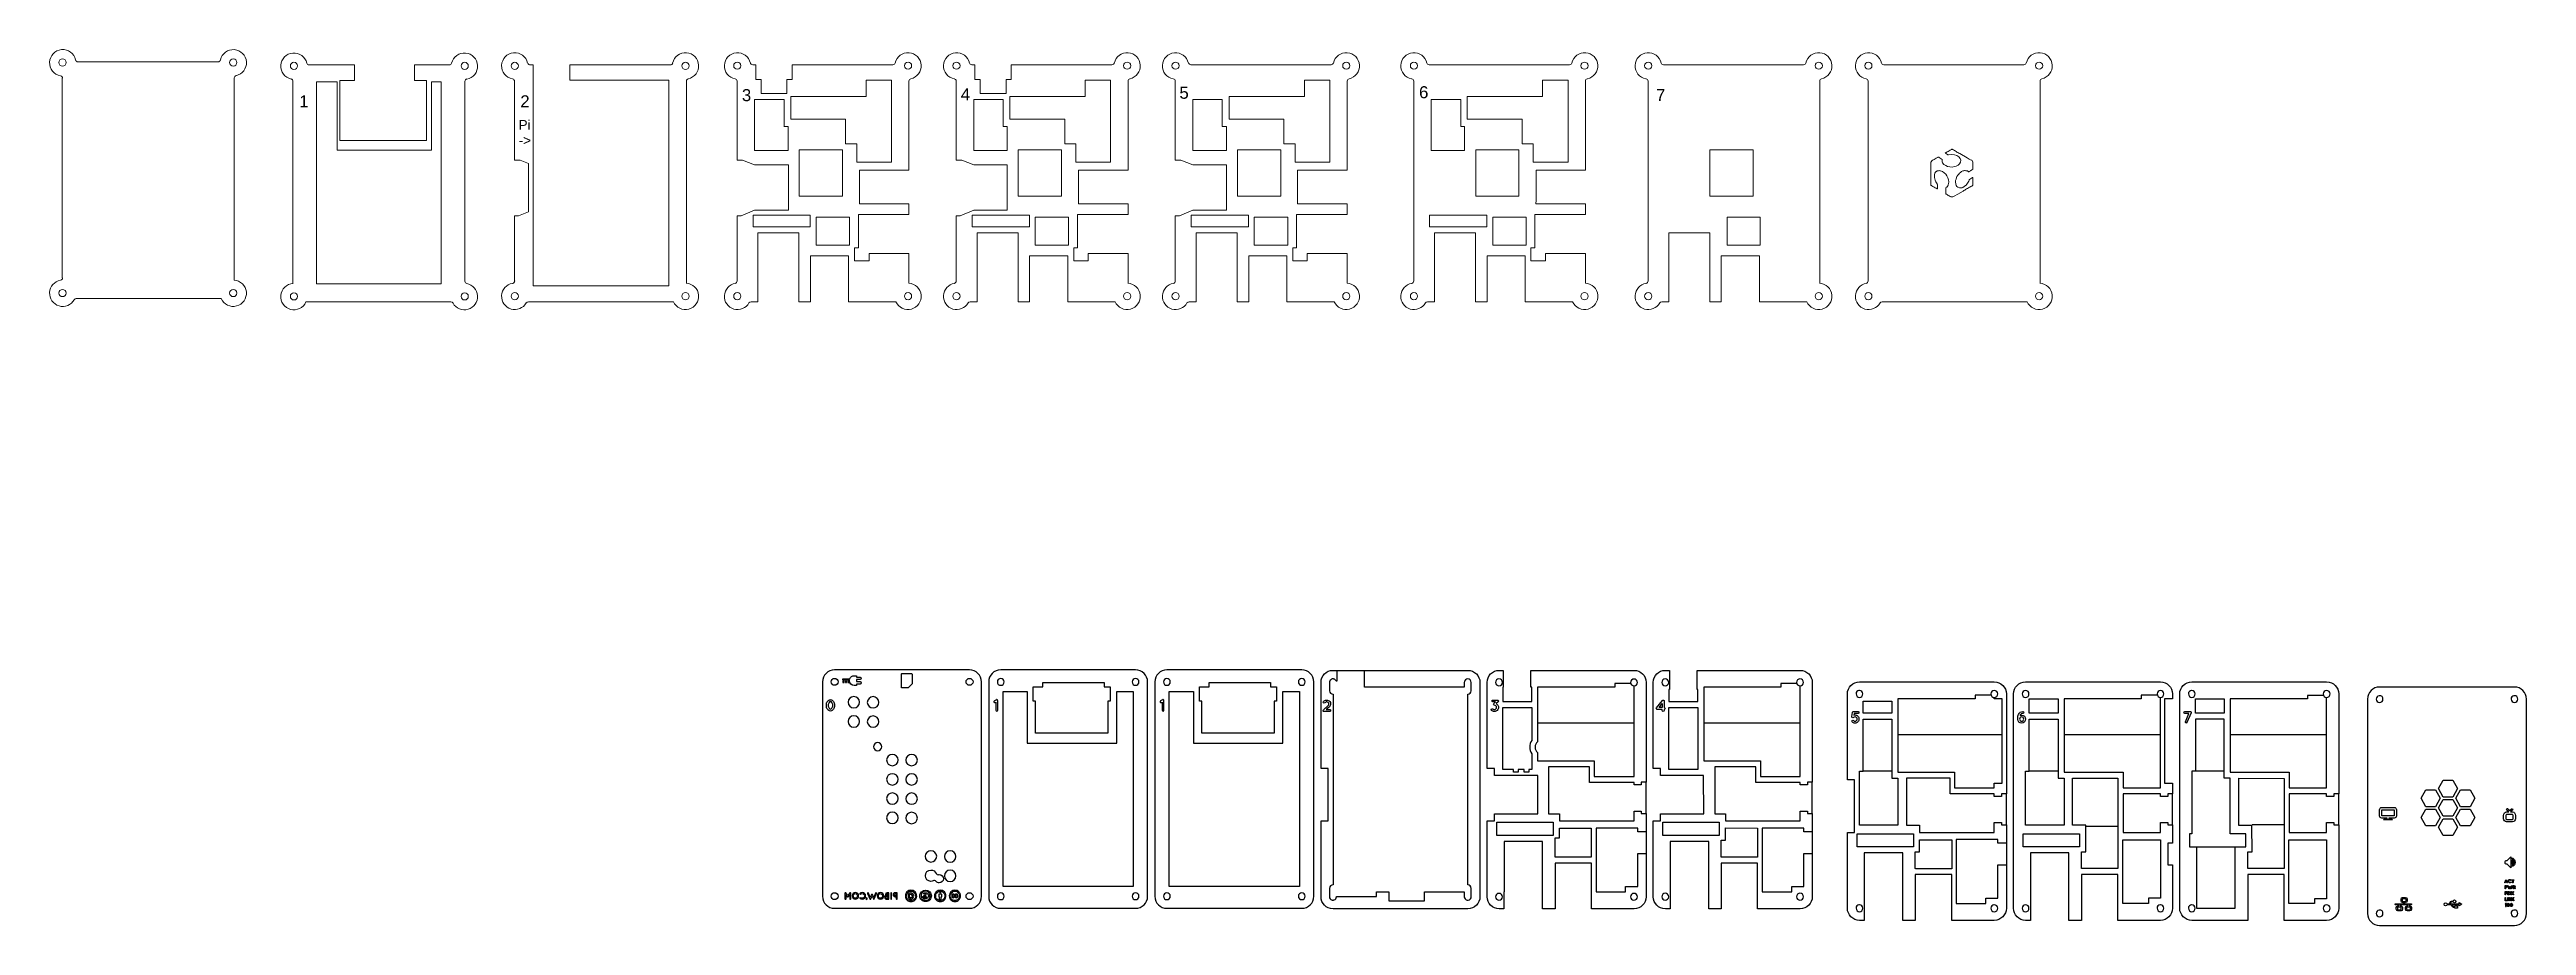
# Model space of a CAD drawing. Header units: millimetres. Extents: x -1309 to 1857, y -1546 to 39.
# Drawn here: x -1309 to -280, y -478 to -115 of the extents above; entities that cross this region are included whole.
import ezdxf

# ---------------------------------------------------------------- set-up
doc = ezdxf.new("R2010")
doc.units = ezdxf.units.MM
doc.header["$LTSCALE"] = 0.5
doc.layers.add('Capa 01', color=1, linetype='Continuous', lineweight=0)
doc.layers.add('Capa 03', color=7, linetype='Continuous', lineweight=0)
doc.layers.add('svg6375', color=7, linetype='Continuous')

msp = doc.modelspace()

# ---------------------------------------------------------------- texts
at = {"layer": 'Capa 01', "attachment_point": 7, "line_spacing_factor": 0.963855}
for s, insert, char_height, width in [('\\fArial;1', (-1205.2, -138.5), 5, 6.867), ('\\fArial;2', (-1113.4, -138.5), 5, 8.283), ('\\fArial;3\\P', (-1021.4, -136), 5, 8.283), ('\\fArial;4', (-930.5, -135.6), 5, 8.494), ('\\fArial;5', (-839.7, -135), 5, 8.283), ('\\fArial;6', (-740.2, -134.8), 5, 8.313), ('\\fArial;7', (-641.8, -135.9), 5, 8.253), ('\\fArial;Pi \\P->', (-1114.1, -154.2), 4, 8.627)]:
    msp.add_mtext(s, dxfattribs=dict(at, insert=insert, char_height=char_height, width=width))

# ---------------------------------------------------------------- linework, layer by layer
at = {"layer": 'Capa 03'}
for p, q in [((-1297.1, -119.6), (-1295.8, -119.6)), ((-1280.7, -119.6), (-1257.7, -119.6)), ((-1257.7, -119.6), (-1238.9, -119.6)), ((-1201.1, -120.9), (-1182.3, -120.9)), ((-1182.3, -120.9), (-1182.3, -127.3)), ((-1157.3, -120.9), (-1142.9, -120.9)), ((-1109.3, -120.9), (-1108, -120.9)), ((-1108, -120.9), (-1108, -127.2)), ((-1092.9, -127.2), (-1092.9, -120.9)), ((-1092.9, -120.9), (-1069.9, -120.9)), ((-1069.9, -120.9), (-1051.1, -120.9)), ((-1016.9, -120.8), (-1015.6, -120.8)), ((-1015.6, -120.8), (-1015.6, -127)), ((-1000.5, -127), (-1000.5, -120.8)), ((-1000.5, -120.8), (-977.5, -120.8)), ((-977.5, -120.8), (-958.7, -120.8)), ((-925.9, -120.8), (-924.6, -120.8)), ((-924.6, -120.8), (-924.6, -127)), ((-909.5, -127), (-909.5, -120.8)), ((-909.5, -120.8), (-886.5, -120.8)), ((-886.5, -120.8), (-867.7, -120.8)), ((-834.9, -120.8), (-833.6, -120.8)), ((-818.5, -120.8), (-795.5, -120.8)), ((-795.5, -120.8), (-776.7, -120.8)), ((-736, -120.8), (-734.6, -120.8)), ((-719.6, -120.8), (-696.6, -120.8)), ((-696.6, -120.8), (-677.7, -120.8)), ((-638.7, -120.8), (-637.4, -120.8)), ((-622.3, -120.8), (-599.3, -120.8)), ((-599.3, -120.8), (-580.5, -120.8)), ((-547.2, -120.8), (-545.9, -120.8)), ((-530.8, -120.8), (-507.8, -120.8)), ((-507.8, -120.8), (-489, -120.8)), ((-1303.6, -157.8), (-1303.6, -126.4)), ((-1232.2, -126.3), (-1232.2, -163.3)), ((-1207.8, -211.6), (-1207.8, -127.7)), ((-1182.3, -127.3), (-1188.3, -127.3)), ((-1157.3, -127.3), (-1157.3, -123.8)), ((-1152.3, -127.3), (-1157.3, -127.3)), ((-1136.4, -127.7), (-1136.4, -210.7)), ((-1115.8, -159.1), (-1115.8, -127.7)), ((-1108, -127.2), (-1108, -212.6)), ((-1069.9, -127.2), (-1092.9, -127.2)), ((-1063.9, -127.2), (-1069.9, -127.2)), ((-1059.7, -127.2), (-1063.9, -127.2)), ((-1051.7, -127.2), (-1059.7, -127.2)), ((-1051.7, -212.6), (-1051.7, -127.2)), ((-1044.4, -127.6), (-1044.4, -211.5)), ((-1023.4, -159.1), (-1023.4, -127.6)), ((-1015.6, -127), (-1013.4, -127)), ((-1013.4, -127), (-1013.4, -132.7)), ((-1013.4, -132.7), (-1002.7, -132.7)), ((-1002.7, -132.7), (-1002.7, -127)), ((-1002.7, -127), (-1000.5, -127)), ((-952, -127.6), (-952, -164.6)), ((-932.4, -159.1), (-932.4, -127.6)), ((-924.6, -127), (-922.4, -127)), ((-922.4, -127), (-922.4, -132.7)), ((-922.4, -132.7), (-911.7, -132.7)), ((-911.7, -132.7), (-911.7, -127)), ((-911.7, -127), (-909.5, -127)), ((-861, -127.6), (-861, -164.6)), ((-841.4, -159.1), (-841.4, -127.6)), ((-770, -127.6), (-770, -164.6)), ((-742.4, -159.1), (-742.4, -127.6)), ((-671.1, -127.6), (-671.1, -164.6)), ((-645.1, -159.1), (-645.1, -127.6)), ((-573.8, -127.6), (-573.8, -164.6)), ((-553.7, -159.1), (-553.7, -127.6)), ((-482.3, -127.6), (-482.3, -164.6)), ((-1003.8, -146.4), (-1003.8, -135.3)), ((-912.9, -146.4), (-912.9, -135.3)), ((-821.9, -146.4), (-821.9, -135.3)), ((-722.9, -146.4), (-722.9, -135.3)), ((-1113.5, -160.5), (-1115.7, -160.5)), ((-1110, -161.8), (-1113.5, -160.5)), ((-1110, -181.9), (-1110, -161.9)), ((-1021.1, -160.4), (-1023.4, -160.4)), ((-1016.1, -162.4), (-1021.1, -160.4)), ((-1002.1, -162.4), (-1016.1, -162.4)), ((-1002.1, -177), (-1002.1, -162.4)), ((-979.6, -156.2), (-997.6, -156.2)), ((-997.6, -156.2), (-997.6, -175.4)), ((-979.6, -175.4), (-979.6, -156.2)), ((-930.1, -160.4), (-932.4, -160.4)), ((-925.1, -162.4), (-930.1, -160.4)), ((-911.2, -162.4), (-925.1, -162.4)), ((-911.2, -177), (-911.2, -162.4)), ((-888.6, -156.2), (-906.6, -156.2)), ((-906.6, -156.2), (-906.6, -175.4)), ((-888.6, -175.4), (-888.6, -156.2)), ((-839.1, -160.4), (-841.4, -160.4)), ((-834.1, -162.4), (-839.1, -160.4)), ((-820.2, -162.4), (-834.1, -162.4)), ((-820.2, -177), (-820.2, -162.4)), ((-797.6, -156.2), (-815.6, -156.2)), ((-815.6, -156.2), (-815.6, -175.4)), ((-797.6, -175.4), (-797.6, -156.2)), ((-698.7, -156.2), (-716.6, -156.2)), ((-716.6, -156.2), (-716.6, -175.4)), ((-698.7, -175.4), (-698.7, -156.2)), ((-601.4, -156.2), (-619.4, -156.2)), ((-619.4, -156.2), (-619.4, -175.4)), ((-601.4, -175.4), (-601.4, -156.2)), ((-959.8, -164.6), (-972.6, -164.6)), ((-972.6, -164.6), (-972.6, -177)), ((-952, -164.6), (-959.8, -164.6)), ((-952, -164.6), (-952, -164.6)), ((-868.8, -164.6), (-881.6, -164.6)), ((-881.6, -164.6), (-881.6, -177)), ((-861, -164.6), (-868.8, -164.6)), ((-861, -164.6), (-861, -164.6)), ((-777.8, -164.6), (-790.6, -164.6)), ((-790.6, -164.6), (-790.6, -177)), ((-770, -164.6), (-777.8, -164.6)), ((-770, -164.6), (-770, -164.6)), ((-678.9, -164.6), (-691.6, -164.6)), ((-691.6, -164.6), (-691.6, -177)), ((-671.1, -164.6), (-678.9, -164.6)), ((-671.1, -164.6), (-671.1, -164.6)), ((-1303.6, -209.3), (-1303.6, -182.2)), ((-1232.2, -177.3), (-1232.2, -177.3)), ((-1232.2, -177.3), (-1232.2, -181.8)), ((-1115.8, -183.6), (-1115.8, -183.6)), ((-1115.8, -183.6), (-1114.1, -183.6)), ((-1115.8, -210.6), (-1115.8, -183.6)), ((-1114.1, -183.6), (-1110, -181.9)), ((-1023.4, -210.6), (-1023.4, -183.5)), ((-1023.4, -183.5), (-1021.7, -183.5)), ((-1021.7, -183.5), (-1016.1, -181.2)), ((-1016.1, -181.2), (-1002.1, -181.2)), ((-1002.1, -178.5), (-1002.1, -177)), ((-1002.1, -179.8), (-1002.1, -178.5)), ((-997.6, -175.4), (-979.6, -175.4)), ((-993, -184.7), (-993, -183.3)), ((-976.7, -184.1), (-990.5, -184.1)), ((-976.7, -195.7), (-976.7, -184.1)), ((-971.2, -183), (-973, -183)), ((-973, -183), (-973, -196.9)), ((-972.6, -177), (-972.6, -178.6)), ((-972.6, -178.6), (-952, -178.6)), ((-958.4, -183), (-971.2, -183)), ((-955.9, -183), (-958.4, -183)), ((-952, -183), (-955.9, -183)), ((-952, -178.6), (-952, -178.6)), ((-952, -178.6), (-952, -183)), ((-932.4, -210.6), (-932.4, -183.5)), ((-932.4, -183.5), (-930.7, -183.5)), ((-930.7, -183.5), (-925.1, -181.2)), ((-925.1, -181.2), (-911.2, -181.2)), ((-911.2, -178.5), (-911.2, -177)), ((-911.2, -179.8), (-911.2, -178.5)), ((-906.6, -175.4), (-888.6, -175.4)), ((-902, -184.7), (-902, -183.3)), ((-885.7, -184.1), (-899.6, -184.1)), ((-885.7, -195.7), (-885.7, -184.1)), ((-880.2, -183), (-882, -183)), ((-882, -183), (-882, -196.9)), ((-881.6, -177), (-881.6, -178.6)), ((-881.6, -178.6), (-861, -178.6)), ((-867.4, -183), (-880.2, -183)), ((-864.9, -183), (-867.4, -183)), ((-861, -183), (-864.9, -183)), ((-861, -178.6), (-861, -178.6)), ((-861, -178.6), (-861, -183)), ((-841.4, -210.6), (-841.4, -183.5)), ((-841.4, -183.5), (-839.7, -183.5)), ((-839.7, -183.5), (-834.1, -181.2)), ((-834.1, -181.2), (-820.2, -181.2)), ((-820.2, -178.5), (-820.2, -177)), ((-820.2, -179.8), (-820.2, -178.5)), ((-815.6, -175.4), (-797.6, -175.4)), ((-811, -184.7), (-811, -183.3)), ((-794.7, -184.1), (-808.6, -184.1)), ((-794.7, -195.7), (-794.7, -184.1)), ((-789.2, -183), (-791.1, -183)), ((-791.1, -183), (-791.1, -196.9)), ((-790.6, -177), (-790.6, -178.6)), ((-790.6, -178.6), (-770, -178.6)), ((-776.4, -183), (-789.2, -183)), ((-773.9, -183), (-776.4, -183)), ((-770, -183), (-773.9, -183)), ((-770, -178.6), (-770, -178.6)), ((-770, -178.6), (-770, -183)), ((-742.4, -210.6), (-742.4, -183.5)), ((-716.6, -175.4), (-698.7, -175.4)), ((-712, -184.7), (-712, -183.3)), ((-695.7, -184.1), (-709.6, -184.1)), ((-695.7, -195.7), (-695.7, -184.1)), ((-690.2, -183), (-692.1, -183)), ((-692.1, -183), (-692.1, -196.9)), ((-691.6, -177), (-691.7, -178.6)), ((-691.7, -178.6), (-671.1, -178.6)), ((-677.5, -183), (-690.2, -183)), ((-675, -183), (-677.5, -183)), ((-671.1, -183), (-675, -183)), ((-671.1, -178.6), (-671.1, -178.6)), ((-671.1, -178.6), (-671.1, -183)), ((-645.1, -210.6), (-645.1, -183.5)), ((-619.4, -175.4), (-601.4, -175.4)), ((-598.5, -184.1), (-612.3, -184.1)), ((-598.5, -195.7), (-598.5, -184.1)), ((-573.8, -178.6), (-573.8, -183)), ((-553.7, -210.6), (-553.7, -183.5)), ((-482.3, -178.6), (-482.3, -178.6)), ((-482.3, -178.6), (-482.3, -183)), ((-1016.7, -188.1), (-993, -188.1)), ((-997.7, -190.6), (-1014.7, -190.6)), ((-1014.7, -190.6), (-1014.7, -190.6)), ((-1014.7, -190.6), (-1014.7, -212.5)), ((-997.7, -212.5), (-997.7, -190.6)), ((-925.8, -188.1), (-902, -188.1)), ((-906.7, -190.6), (-923.7, -190.6)), ((-923.7, -190.6), (-923.7, -190.6)), ((-923.7, -190.6), (-923.7, -212.5)), ((-906.7, -212.5), (-906.7, -190.6)), ((-834.8, -188.1), (-811, -188.1)), ((-815.7, -190.6), (-832.7, -190.6)), ((-832.7, -190.6), (-832.7, -190.6)), ((-832.7, -190.6), (-832.7, -212.5)), ((-815.7, -212.5), (-815.7, -190.6)), ((-735.8, -188.1), (-712, -188.1)), ((-716.7, -190.6), (-733.8, -190.6)), ((-733.8, -190.6), (-733.8, -190.6)), ((-733.8, -190.6), (-733.8, -212.5)), ((-716.7, -212.5), (-716.7, -190.6)), ((-619.5, -190.6), (-636.5, -190.6)), ((-636.5, -190.6), (-636.5, -190.6)), ((-636.5, -190.6), (-636.5, -212.5)), ((-619.5, -212.5), (-619.5, -190.6)), ((-1232.2, -197.9), (-1232.2, -210.2)), ((-977.1, -200.1), (-992.9, -200.1)), ((-992.9, -200.1), (-992.9, -212.5)), ((-990.5, -195.7), (-976.7, -195.7)), ((-977.1, -212.5), (-977.1, -200.1)), ((-973, -196.9), (-974.6, -196.9)), ((-974.6, -196.9), (-974.6, -202.3)), ((-974.6, -202.3), (-968.6, -202.3)), ((-968.6, -202.3), (-968.6, -199.2)), ((-968.6, -199.2), (-952, -199.2)), ((-952, -199.2), (-952, -211.5)), ((-886.1, -200.1), (-901.9, -200.1)), ((-901.9, -200.1), (-901.9, -212.5)), ((-899.6, -195.7), (-885.7, -195.7)), ((-886.1, -212.5), (-886.1, -200.1)), ((-882, -196.9), (-883.6, -196.9)), ((-883.6, -196.9), (-883.6, -202.3)), ((-883.6, -202.3), (-877.6, -202.3)), ((-877.6, -202.3), (-877.6, -199.2)), ((-877.6, -199.2), (-861, -199.2)), ((-861, -199.2), (-861, -211.5)), ((-795.1, -200.1), (-810.9, -200.1)), ((-810.9, -200.1), (-810.9, -212.5)), ((-808.6, -195.7), (-794.7, -195.7)), ((-795.1, -212.5), (-795.1, -200.1)), ((-791.1, -196.9), (-792.6, -196.9)), ((-792.6, -196.9), (-792.6, -202.3)), ((-792.6, -202.3), (-786.6, -202.3)), ((-786.6, -202.3), (-786.6, -199.2)), ((-786.6, -199.2), (-770, -199.2)), ((-770, -199.2), (-770, -211.5)), ((-696.1, -200.1), (-711.9, -200.1)), ((-711.9, -200.1), (-711.9, -212.5)), ((-709.6, -195.7), (-695.7, -195.7)), ((-696.1, -212.5), (-696.1, -200.1)), ((-692.1, -196.9), (-693.7, -196.9)), ((-693.7, -196.9), (-693.7, -202.3)), ((-693.7, -202.3), (-687.7, -202.3)), ((-687.7, -202.3), (-687.7, -199.2)), ((-687.7, -199.2), (-671.1, -199.2)), ((-671.1, -199.2), (-671.1, -211.5)), ((-598.8, -200.1), (-614.7, -200.1)), ((-614.7, -200.1), (-614.7, -212.5)), ((-612.3, -195.7), (-598.5, -195.7)), ((-598.8, -212.5), (-598.8, -200.1)), ((-573.8, -199.2), (-573.8, -211.5)), ((-482.3, -199.2), (-482.3, -211.5)), ((-1108, -212.6), (-1051.7, -212.6)), ((-1014.7, -212.5), (-1014.7, -219.1)), ((-997.7, -219.1), (-997.7, -212.5)), ((-992.9, -212.5), (-992.9, -219.1)), ((-977.1, -215.8), (-977.1, -212.5)), ((-977.1, -219.2), (-977.1, -215.8)), ((-923.7, -212.5), (-923.7, -219.1)), ((-906.7, -219.1), (-906.7, -212.5)), ((-901.9, -212.5), (-901.9, -219.1)), ((-886.1, -215.8), (-886.1, -212.5)), ((-886.1, -219.2), (-886.1, -215.8)), ((-832.7, -212.5), (-832.7, -219.1)), ((-815.7, -219.1), (-815.7, -212.5)), ((-810.9, -212.5), (-810.9, -219.1)), ((-795.1, -215.8), (-795.1, -212.5)), ((-795.1, -219.2), (-795.1, -215.8)), ((-733.8, -212.5), (-733.8, -219.1)), ((-716.7, -219.1), (-716.7, -212.5)), ((-711.9, -212.5), (-711.9, -219.1)), ((-696.1, -215.8), (-696.1, -212.5)), ((-696.1, -219.2), (-696.1, -215.8)), ((-636.5, -212.5), (-636.5, -219.1)), ((-619.5, -219.1), (-619.5, -212.5)), ((-614.7, -212.5), (-614.7, -219.1)), ((-598.8, -215.8), (-598.8, -212.5)), ((-598.8, -219.2), (-598.8, -215.8)), ((-1294.9, -217.9), (-1297.8, -217.9)), ((-1273.1, -217.9), (-1277.9, -217.9)), ((-1237.6, -217.9), (-1257.3, -217.9)), ((-1238.1, -217.8), (-1238.1, -217.9)), ((-1142.2, -219.3), (-1202.4, -219.3)), ((-1049.8, -219.2), (-1110, -219.2)), ((-1107.1, -219.2), (-1107.1, -219.2)), ((-1090.1, -219.2), (-1090.1, -219.2)), ((-1085.3, -219.2), (-1085.3, -219.2)), ((-1014.7, -219.2), (-1017.6, -219.2)), ((-1014.7, -219.1), (-1014.7, -219.2)), ((-997.7, -219.2), (-997.7, -219.1)), ((-992.9, -219.2), (-997.7, -219.2)), ((-992.9, -219.1), (-992.9, -219.2)), ((-957.4, -219.2), (-977.1, -219.2)), ((-957.9, -219.1), (-957.9, -219.2)), ((-923.7, -219.2), (-926.6, -219.2)), ((-923.7, -219.1), (-923.7, -219.2)), ((-906.7, -219.2), (-906.7, -219.1)), ((-901.9, -219.2), (-906.7, -219.2)), ((-901.9, -219.1), (-901.9, -219.2)), ((-866.4, -219.2), (-886.1, -219.2)), ((-866.9, -219.1), (-866.9, -219.2)), ((-832.7, -219.2), (-835.6, -219.2)), ((-832.7, -219.1), (-832.7, -219.2)), ((-815.7, -219.2), (-815.7, -219.1)), ((-810.9, -219.2), (-815.7, -219.2)), ((-810.9, -219.1), (-810.9, -219.2)), ((-775.4, -219.2), (-795.1, -219.2)), ((-775.9, -219.1), (-775.9, -219.2)), ((-733.8, -219.2), (-736.7, -219.2)), ((-733.8, -219.1), (-733.8, -219.2)), ((-716.7, -219.2), (-716.7, -219.1)), ((-711.9, -219.2), (-716.7, -219.2)), ((-711.9, -219.1), (-711.9, -219.2)), ((-676.4, -219.2), (-696.1, -219.2)), ((-677, -219.1), (-677, -219.2)), ((-636.5, -219.2), (-639.4, -219.2)), ((-636.5, -219.1), (-636.5, -219.2)), ((-619.5, -219.2), (-619.5, -219.1)), ((-614.7, -219.2), (-619.5, -219.2)), ((-614.7, -219.1), (-614.7, -219.2)), ((-579.2, -219.2), (-598.8, -219.2)), ((-579.7, -219.1), (-579.7, -219.2)), ((-545, -219.2), (-547.9, -219.2)), ((-523.2, -219.2), (-528, -219.2)), ((-487.7, -219.2), (-507.4, -219.2)), ((-488.2, -219.1), (-488.2, -219.2))]:
    msp.add_line(p, q, dxfattribs=at)
for points in [[(-1295.8, -119.6), (-1280.7, -119.6)], [(-1182.3, -120.9), (-1182.3, -120.9)], [(-1157.3, -123.8), (-1157.3, -120.9)], [(-833.6, -120.8), (-818.5, -120.8)], [(-734.6, -120.8), (-719.6, -120.8)], [(-637.4, -120.8), (-622.3, -120.8)], [(-545.9, -120.8), (-530.8, -120.8)], [(-1198.1, -127.9), (-1189.5, -127.9)], [(-1198.1, -211.8), (-1198.1, -127.9)], [(-1189.5, -127.9), (-1189.5, -156.3), (-1150.3, -156.3), (-1150.3, -127.9)], [(-1188.3, -127.3), (-1188.3, -152.3), (-1152.3, -152.3), (-1152.3, -127.3)], [(-1150.3, -127.9), (-1146.3, -127.9)], [(-1146.3, -127.9), (-1146.3, -211.8)], [(-969.8, -127.2), (-969.8, -134), (-976.6, -134)], [(-967.3, -127.2), (-969.8, -127.2)], [(-959.3, -161.3), (-959.3, -127.2), (-967.3, -127.2)], [(-878.8, -127.2), (-878.8, -134), (-885.7, -134)], [(-876.3, -127.2), (-878.8, -127.2)], [(-868.3, -161.3), (-868.3, -127.2), (-876.3, -127.2)], [(-787.8, -127.2), (-787.8, -134), (-794.7, -134)], [(-785.3, -127.2), (-787.8, -127.2)], [(-777.3, -161.3), (-777.3, -127.2), (-785.3, -127.2)], [(-688.9, -127.2), (-688.9, -134), (-695.7, -134)], [(-686.3, -127.2), (-688.9, -127.2)], [(-678.3, -161.3), (-678.3, -127.2), (-686.3, -127.2)], [(-1003.8, -135.3), (-1016.1, -135.3)], [(-1016.1, -135.3), (-1016.1, -156.4)], [(-976.6, -134), (-1001.1, -134), (-1001.1, -143.4), (-978.3, -143.4)], [(-978.3, -143.4), (-978.3, -153.6)], [(-912.9, -135.3), (-925.1, -135.3)], [(-925.1, -135.3), (-925.1, -156.4)], [(-885.7, -134), (-910.1, -134), (-910.1, -143.4), (-887.3, -143.4)], [(-887.3, -143.4), (-887.3, -153.6)], [(-821.9, -135.3), (-834.1, -135.3)], [(-834.1, -135.3), (-834.1, -156.4)], [(-794.7, -134), (-819.1, -134), (-819.1, -143.4), (-796.3, -143.4)], [(-796.3, -143.4), (-796.3, -153.6)], [(-722.9, -135.3), (-735.2, -135.3)], [(-735.2, -135.3), (-735.2, -156.4)], [(-695.7, -134), (-720.2, -134), (-720.2, -143.4), (-697.4, -143.4)], [(-697.4, -143.4), (-697.4, -153.6)], [(-1016.1, -156.4), (-1002.2, -156.4), (-1002.2, -146.4), (-1003.9, -146.4)], [(-978.3, -153.6), (-973.7, -153.6), (-973.7, -161.3)], [(-925.1, -156.4), (-911.2, -156.4), (-911.2, -146.4), (-912.9, -146.4)], [(-887.3, -153.6), (-882.7, -153.6), (-882.7, -161.3)], [(-834.1, -156.4), (-820.2, -156.4), (-820.2, -146.4), (-821.9, -146.4)], [(-796.3, -153.6), (-791.7, -153.6), (-791.7, -161.3)], [(-735.2, -156.4), (-721.3, -156.4), (-721.3, -146.4), (-722.9, -146.4)], [(-697.4, -153.6), (-692.8, -153.6), (-692.8, -161.3)], [(-1303.6, -159.2), (-1303.6, -157.8)], [(-1303.6, -182.2), (-1303.6, -159.2)], [(-1232.2, -163.3), (-1232.2, -177.3)], [(-1115.7, -160.5), (-1115.8, -160.5), (-1115.8, -159.1)], [(-1110, -161.9), (-1110, -161.8)], [(-1023.4, -160.4), (-1023.4, -159.1)], [(-973.7, -161.3), (-959.8, -161.3)], [(-959.8, -161.3), (-959.3, -161.3)], [(-932.4, -160.4), (-932.4, -159.1)], [(-882.7, -161.3), (-868.8, -161.3)], [(-868.8, -161.3), (-868.3, -161.3)], [(-841.4, -160.4), (-841.4, -159.1)], [(-791.7, -161.3), (-777.8, -161.3)], [(-777.8, -161.3), (-777.3, -161.3)], [(-742.4, -160.4), (-742.4, -159.1)], [(-742.4, -183.5), (-742.4, -160.4)], [(-692.8, -161.3), (-678.9, -161.3)], [(-678.9, -161.3), (-678.3, -161.3)], [(-645.1, -160.4), (-645.1, -159.1)], [(-645.1, -183.5), (-645.1, -160.4)], [(-553.7, -160.4), (-553.7, -159.1)], [(-553.7, -183.5), (-553.7, -160.4)], [(-527.6, -161.3), (-527.1, -160.6)], [(-527.6, -161.3), (-527.1, -160.6)], [(-527.6, -161.3), (-527.1, -160.6)], [(-527.6, -161.3), (-527.1, -160.6)], [(-519.2, -175.7), (-519.4, -175.6), (-519.6, -175.5), (-520, -175.3), (-520.4, -175.1), (-520.8, -174.8), (-521.1, -174.6), (-521.4, -174.5), (-521.5, -174.4), (-521.5, -171.9), (-521.3, -171.7), (-521.1, -171.6), (-521, -171.6), (-520.9, -171.5), (-520.8, -171.4), (-520.7, -171.2), (-520.6, -171.1), (-520.6, -171), (-520.5, -170.9), (-520.4, -170.8), (-520.4, -170.5), (-520.3, -170.2), (-520.2, -169.4), (-520.3, -168.6), (-520.6, -167.8), (-521, -167), (-521.5, -166.3), (-522.1, -165.7), (-522.8, -165.2), (-523.6, -164.8), (-523.9, -164.8), (-524.2, -164.7), (-524.5, -164.8), (-524.8, -164.8), (-525, -164.9), (-525.3, -165.1), (-525.5, -165.2), (-525.7, -165.4), (-526, -165.9), (-526.1, -166.4), (-526.2, -167), (-526.2, -167.6), (-526, -168.2), (-525.9, -168.8), (-525.6, -169.4), (-525.3, -169.9), (-525.1, -170.2), (-525, -170.4), (-525, -170.5), (-524.9, -170.6), (-524.9, -170.7), (-524.9, -170.9), (-524.9, -171.3), (-524.9, -171.7), (-524.9, -172), (-524.9, -172.4), (-525.1, -172.3), (-525.4, -172.1), (-525.8, -171.9), (-526.3, -171.6), (-526.8, -171.4), (-527.2, -171.1), (-527.4, -171), (-527.6, -170.9), (-527.6, -161.3)], [(-519.2, -175.7), (-519.4, -175.6), (-519.6, -175.5), (-520, -175.3), (-520.4, -175.1), (-520.8, -174.8), (-521.1, -174.6), (-521.4, -174.5), (-521.5, -174.4), (-521.5, -171.9), (-521.3, -171.7), (-521.1, -171.6), (-521, -171.6), (-520.9, -171.5), (-520.8, -171.4), (-520.7, -171.2), (-520.6, -171.1), (-520.6, -171), (-520.5, -170.9), (-520.4, -170.8), (-520.4, -170.5), (-520.3, -170.2), (-520.2, -169.4), (-520.3, -168.6), (-520.6, -167.8), (-521, -167), (-521.5, -166.3), (-522.1, -165.7), (-522.8, -165.2), (-523.6, -164.8), (-523.9, -164.8), (-524.2, -164.7), (-524.5, -164.8), (-524.8, -164.8), (-525, -164.9), (-525.3, -165.1), (-525.5, -165.2), (-525.7, -165.4), (-526, -165.9), (-526.1, -166.4), (-526.2, -167), (-526.2, -167.6), (-526, -168.2), (-525.9, -168.8), (-525.6, -169.4), (-525.3, -169.9), (-525.1, -170.2), (-525, -170.4), (-525, -170.5), (-524.9, -170.6), (-524.9, -170.7), (-524.9, -170.9), (-524.9, -171.3), (-524.9, -171.7), (-524.9, -172), (-524.9, -172.4), (-525.1, -172.3), (-525.4, -172.1), (-525.8, -171.9), (-526.3, -171.6), (-526.8, -171.4), (-527.2, -171.1), (-527.4, -171), (-527.6, -170.9), (-527.6, -161.3)], [(-519.2, -175.7), (-519.4, -175.6), (-519.6, -175.5), (-520, -175.3), (-520.4, -175.1), (-520.8, -174.8), (-521.1, -174.6), (-521.4, -174.5), (-521.5, -174.4), (-521.5, -171.9), (-521.3, -171.7), (-521.1, -171.6), (-521, -171.6), (-520.9, -171.5), (-520.8, -171.4), (-520.7, -171.2), (-520.6, -171.1), (-520.6, -171), (-520.5, -170.9), (-520.4, -170.8), (-520.4, -170.5), (-520.3, -170.2), (-520.2, -169.4), (-520.3, -168.6), (-520.6, -167.8), (-521, -167), (-521.5, -166.3), (-522.1, -165.7), (-522.8, -165.2), (-523.6, -164.8), (-523.9, -164.8), (-524.2, -164.7), (-524.5, -164.8), (-524.8, -164.8), (-525, -164.9), (-525.3, -165.1), (-525.5, -165.2), (-525.7, -165.4), (-526, -165.9), (-526.1, -166.4), (-526.2, -167), (-526.2, -167.6), (-526, -168.2), (-525.9, -168.8), (-525.6, -169.4), (-525.3, -169.9), (-525.1, -170.2), (-525, -170.4), (-525, -170.5), (-524.9, -170.6), (-524.9, -170.7), (-524.9, -170.9), (-524.9, -171.3), (-524.9, -171.7), (-524.9, -172), (-524.9, -172.4), (-525.1, -172.3), (-525.4, -172.1), (-525.8, -171.9), (-526.3, -171.6), (-526.8, -171.4), (-527.2, -171.1), (-527.4, -171), (-527.6, -170.9), (-527.6, -161.3)], [(-519.2, -175.7), (-519.4, -175.6), (-519.6, -175.5), (-520, -175.3), (-520.4, -175.1), (-520.8, -174.8), (-521.1, -174.6), (-521.4, -174.5), (-521.5, -174.4), (-521.5, -171.9), (-521.3, -171.7), (-521.1, -171.6), (-521, -171.6), (-520.9, -171.5), (-520.8, -171.4), (-520.7, -171.2), (-520.6, -171.1), (-520.6, -171), (-520.5, -170.9), (-520.4, -170.8), (-520.4, -170.5), (-520.3, -170.2), (-520.2, -169.4), (-520.3, -168.6), (-520.6, -167.8), (-521, -167), (-521.5, -166.3), (-522.1, -165.7), (-522.8, -165.2), (-523.6, -164.8), (-523.9, -164.8), (-524.2, -164.7), (-524.5, -164.8), (-524.8, -164.8), (-525, -164.9), (-525.3, -165.1), (-525.5, -165.2), (-525.7, -165.4), (-526, -165.9), (-526.1, -166.4), (-526.2, -167), (-526.2, -167.6), (-526, -168.2), (-525.9, -168.8), (-525.6, -169.4), (-525.3, -169.9), (-525.1, -170.2), (-525, -170.4), (-525, -170.5), (-524.9, -170.6), (-524.9, -170.7), (-524.9, -170.9), (-524.9, -171.3), (-524.9, -171.7), (-524.9, -172), (-524.9, -172.4), (-525.1, -172.3), (-525.4, -172.1), (-525.8, -171.9), (-526.3, -171.6), (-526.8, -171.4), (-527.2, -171.1), (-527.4, -171), (-527.6, -170.9), (-527.6, -161.3)], [(-527.1, -160.6), (-527.1, -160.6), (-527, -160.5), (-526.8, -160.4), (-526.3, -160.2), (-525.9, -159.9), (-525.4, -159.6), (-524.9, -159.3), (-524.8, -159.3), (-524.7, -159.2), (-524.6, -159.2), (-524.6, -159.2), (-524.4, -159.2), (-524.2, -159.4), (-523, -160.1), (-523, -160.2), (-523, -160.3), (-523, -160.5), (-523, -160.7), (-523, -160.9), (-523, -161), (-522.9, -161.2), (-522.9, -161.3), (-522.8, -161.5), (-522.8, -161.6), (-522.7, -161.7), (-522.6, -161.8), (-522.5, -162), (-522.3, -162.2), (-521.5, -162.7), (-520.7, -163.1), (-519.8, -163.2), (-518.8, -163.3), (-517.9, -163.1), (-517.1, -162.9), (-516.3, -162.5), (-515.8, -162), (-515.3, -161.2), (-515.2, -160.4), (-515.5, -159.7), (-516.1, -159), (-516.9, -158.5), (-517.9, -158.2), (-519.1, -158.1), (-520.3, -158.2), (-520.4, -158.2), (-520.4, -158.2), (-520.5, -158.2), (-520.6, -158.2), (-520.7, -158.1), (-520.8, -158.1), (-521.6, -157.6), (-521.7, -157.6), (-521.7, -157.5), (-521.7, -157.5), (-521.7, -157.5), (-521.6, -157.4), (-521.3, -157.2), (-520.9, -157), (-520.5, -156.8), (-520, -156.5), (-519.6, -156.3), (-519.3, -156.1), (-519.1, -156), (-518.9, -155.9), (-518.9, -155.9), (-518.8, -155.9), (-518.7, -156), (-518.3, -156.2), (-517.9, -156.4), (-517.5, -156.6), (-517.2, -156.8), (-516.8, -157.1), (-516.4, -157.3), (-516, -157.5), (-515.6, -157.7), (-512.6, -159.5), (-512.2, -159.7), (-511.7, -160), (-511.2, -160.3), (-510.7, -160.5), (-510.6, -160.6), (-510.5, -160.6)], [(-527.1, -160.6), (-527.1, -160.6), (-527, -160.5), (-526.8, -160.4), (-526.3, -160.2), (-525.9, -159.9), (-525.4, -159.6), (-524.9, -159.3), (-524.8, -159.3), (-524.7, -159.2), (-524.6, -159.2), (-524.6, -159.2), (-524.4, -159.2), (-524.2, -159.4), (-523, -160.1), (-523, -160.2), (-523, -160.3), (-523, -160.5), (-523, -160.7), (-523, -160.9), (-523, -161), (-522.9, -161.2), (-522.9, -161.3), (-522.8, -161.5), (-522.8, -161.6), (-522.7, -161.7), (-522.6, -161.8), (-522.5, -162), (-522.3, -162.2), (-521.5, -162.7), (-520.7, -163.1), (-519.8, -163.2), (-518.8, -163.3), (-517.9, -163.1), (-517.1, -162.9), (-516.3, -162.5), (-515.8, -162), (-515.3, -161.2), (-515.2, -160.4), (-515.5, -159.7), (-516.1, -159), (-516.9, -158.5), (-517.9, -158.2), (-519.1, -158.1), (-520.3, -158.2), (-520.4, -158.2), (-520.4, -158.2), (-520.5, -158.2), (-520.6, -158.2), (-520.7, -158.1), (-520.8, -158.1), (-521.6, -157.6), (-521.7, -157.6), (-521.7, -157.5), (-521.7, -157.5), (-521.7, -157.5), (-521.6, -157.4), (-521.3, -157.2), (-520.9, -157), (-520.5, -156.8), (-520, -156.5), (-519.6, -156.3), (-519.3, -156.1), (-519.1, -156), (-518.9, -155.9), (-518.9, -155.9), (-518.8, -155.9), (-518.7, -156), (-518.3, -156.2), (-517.9, -156.4), (-517.5, -156.6), (-517.2, -156.8), (-516.8, -157.1), (-516.4, -157.3), (-516, -157.5), (-515.6, -157.7), (-512.6, -159.5), (-512.2, -159.7), (-511.7, -160), (-511.2, -160.3), (-510.7, -160.5), (-510.6, -160.6), (-510.5, -160.6)], [(-527.1, -160.6), (-527.1, -160.6), (-527, -160.5), (-526.8, -160.4), (-526.3, -160.2), (-525.9, -159.9), (-525.4, -159.6), (-524.9, -159.3), (-524.8, -159.3), (-524.7, -159.2), (-524.6, -159.2), (-524.6, -159.2), (-524.4, -159.2), (-524.2, -159.4), (-523, -160.1), (-523, -160.2), (-523, -160.3), (-523, -160.5), (-523, -160.7), (-523, -160.9), (-523, -161), (-522.9, -161.2), (-522.9, -161.3), (-522.8, -161.5), (-522.8, -161.6), (-522.7, -161.7), (-522.6, -161.8), (-522.5, -162), (-522.3, -162.2), (-521.5, -162.7), (-520.7, -163.1), (-519.8, -163.2), (-518.8, -163.3), (-517.9, -163.1), (-517.1, -162.9), (-516.3, -162.5), (-515.8, -162), (-515.3, -161.2), (-515.2, -160.4), (-515.5, -159.7), (-516.1, -159), (-516.9, -158.5), (-517.9, -158.2), (-519.1, -158.1), (-520.3, -158.2), (-520.4, -158.2), (-520.4, -158.2), (-520.5, -158.2), (-520.6, -158.2), (-520.7, -158.1), (-520.8, -158.1), (-521.6, -157.6), (-521.7, -157.6), (-521.7, -157.5), (-521.7, -157.5), (-521.7, -157.5), (-521.6, -157.4), (-521.3, -157.2), (-520.9, -157), (-520.5, -156.8), (-520, -156.5), (-519.6, -156.3), (-519.3, -156.1), (-519.1, -156), (-518.9, -155.9), (-518.9, -155.9), (-518.8, -155.9), (-518.7, -156), (-518.3, -156.2), (-517.9, -156.4), (-517.5, -156.6), (-517.2, -156.8), (-516.8, -157.1), (-516.4, -157.3), (-516, -157.5), (-515.6, -157.7), (-512.6, -159.5), (-512.2, -159.7), (-511.7, -160), (-511.2, -160.3), (-510.7, -160.5), (-510.6, -160.6), (-510.5, -160.6)], [(-527.1, -160.6), (-527.1, -160.6), (-527, -160.5), (-526.8, -160.4), (-526.3, -160.2), (-525.9, -159.9), (-525.4, -159.6), (-524.9, -159.3), (-524.8, -159.3), (-524.7, -159.2), (-524.6, -159.2), (-524.6, -159.2), (-524.4, -159.2), (-524.2, -159.4), (-523, -160.1), (-523, -160.2), (-523, -160.3), (-523, -160.5), (-523, -160.7), (-523, -160.9), (-523, -161), (-522.9, -161.2), (-522.9, -161.3), (-522.8, -161.5), (-522.8, -161.6), (-522.7, -161.7), (-522.6, -161.8), (-522.5, -162), (-522.3, -162.2), (-521.5, -162.7), (-520.7, -163.1), (-519.8, -163.2), (-518.8, -163.3), (-517.9, -163.1), (-517.1, -162.9), (-516.3, -162.5), (-515.8, -162), (-515.3, -161.2), (-515.2, -160.4), (-515.5, -159.7), (-516.1, -159), (-516.9, -158.5), (-517.9, -158.2), (-519.1, -158.1), (-520.3, -158.2), (-520.4, -158.2), (-520.4, -158.2), (-520.5, -158.2), (-520.6, -158.2), (-520.7, -158.1), (-520.8, -158.1), (-521.6, -157.6), (-521.7, -157.6), (-521.7, -157.5), (-521.7, -157.5), (-521.7, -157.5), (-521.6, -157.4), (-521.3, -157.2), (-520.9, -157), (-520.5, -156.8), (-520, -156.5), (-519.6, -156.3), (-519.3, -156.1), (-519.1, -156), (-518.9, -155.9), (-518.9, -155.9), (-518.8, -155.9), (-518.7, -156), (-518.3, -156.2), (-517.9, -156.4), (-517.5, -156.6), (-517.2, -156.8), (-516.8, -157.1), (-516.4, -157.3), (-516, -157.5), (-515.6, -157.7), (-512.6, -159.5), (-512.2, -159.7), (-511.7, -160), (-511.2, -160.3), (-510.7, -160.5), (-510.6, -160.6), (-510.5, -160.6)], [(-510.2, -161.3), (-510.2, -161.6), (-510.2, -162), (-510.2, -162.4), (-510.2, -162.8), (-510.2, -163.3), (-510.2, -163.7), (-510.2, -164), (-510.2, -164.3), (-510.6, -164.5), (-511.2, -164.9), (-511.4, -165), (-511.7, -165.2), (-511.9, -165.3), (-512, -165.3), (-512.2, -165.1), (-512.5, -164.9), (-512.7, -164.8), (-513.1, -164.8), (-513.4, -164.7), (-513.7, -164.7), (-514, -164.8), (-514.4, -164.9), (-514.9, -165.2), (-515.3, -165.5), (-515.8, -165.8), (-516.1, -166.3), (-516.5, -166.7), (-516.8, -167.2), (-517, -167.7), (-517.2, -168.3), (-517.4, -168.9), (-517.4, -169.6), (-517.3, -170.3), (-517.1, -170.9), (-516.8, -171.4), (-516.4, -171.7), (-515.8, -171.9), (-515, -171.9), (-514.7, -171.9), (-514.4, -171.8), (-514.2, -171.6), (-513.9, -171.5), (-513.7, -171.3), (-513.4, -171.1), (-513.2, -171), (-513, -170.8), (-512.7, -170.4), (-512.4, -170), (-512.1, -169.6), (-511.9, -169.2), (-511.8, -168.9), (-511.7, -168.6), (-511.6, -168.5), (-511.6, -168.4), (-510.3, -167.7), (-510.2, -167.6), (-510.2, -167.6), (-510.2, -167.6), (-510.2, -167.8), (-510.2, -168.1), (-510.2, -168.5), (-510.2, -168.9), (-510.2, -169.3), (-510.2, -169.7), (-510.2, -170.1), (-510.2, -170.5), (-510.2, -170.9), (-510.4, -171), (-510.7, -171.2), (-511, -171.4), (-511.2, -171.5), (-511.6, -171.7), (-512, -171.9), (-512.4, -172.2), (-512.8, -172.4), (-513.2, -172.6), (-513.6, -172.9), (-514, -173.1), (-514.3, -173.3), (-516.4, -174.5), (-518, -175.4), (-518.5, -175.7)], [(-510.2, -161.3), (-510.2, -161.6), (-510.2, -162), (-510.2, -162.4), (-510.2, -162.8), (-510.2, -163.3), (-510.2, -163.7), (-510.2, -164), (-510.2, -164.3), (-510.6, -164.5), (-511.2, -164.9), (-511.4, -165), (-511.7, -165.2), (-511.9, -165.3), (-512, -165.3), (-512.2, -165.1), (-512.5, -164.9), (-512.7, -164.8), (-513.1, -164.8), (-513.4, -164.7), (-513.7, -164.7), (-514, -164.8), (-514.4, -164.9), (-514.9, -165.2), (-515.3, -165.5), (-515.8, -165.8), (-516.1, -166.3), (-516.5, -166.7), (-516.8, -167.2), (-517, -167.7), (-517.2, -168.3), (-517.4, -168.9), (-517.4, -169.6), (-517.3, -170.3), (-517.1, -170.9), (-516.8, -171.4), (-516.4, -171.7), (-515.8, -171.9), (-515, -171.9), (-514.7, -171.9), (-514.4, -171.8), (-514.2, -171.6), (-513.9, -171.5), (-513.7, -171.3), (-513.4, -171.1), (-513.2, -171), (-513, -170.8), (-512.7, -170.4), (-512.4, -170), (-512.1, -169.6), (-511.9, -169.2), (-511.8, -168.9), (-511.7, -168.6), (-511.6, -168.5), (-511.6, -168.4), (-510.3, -167.7), (-510.2, -167.6), (-510.2, -167.6), (-510.2, -167.6), (-510.2, -167.8), (-510.2, -168.1), (-510.2, -168.5), (-510.2, -168.9), (-510.2, -169.3), (-510.2, -169.7), (-510.2, -170.1), (-510.2, -170.5), (-510.2, -170.9), (-510.4, -171), (-510.7, -171.2), (-511, -171.4), (-511.2, -171.5), (-511.6, -171.7), (-512, -171.9), (-512.4, -172.2), (-512.8, -172.4), (-513.2, -172.6), (-513.6, -172.9), (-514, -173.1), (-514.3, -173.3), (-516.4, -174.5), (-518, -175.4), (-518.5, -175.7)], [(-510.2, -161.3), (-510.2, -161.6), (-510.2, -162), (-510.2, -162.4), (-510.2, -162.8), (-510.2, -163.3), (-510.2, -163.7), (-510.2, -164), (-510.2, -164.3), (-510.6, -164.5), (-511.2, -164.9), (-511.4, -165), (-511.7, -165.2), (-511.9, -165.3), (-512, -165.3), (-512.2, -165.1), (-512.5, -164.9), (-512.7, -164.8), (-513.1, -164.8), (-513.4, -164.7), (-513.7, -164.7), (-514, -164.8), (-514.4, -164.9), (-514.9, -165.2), (-515.3, -165.5), (-515.8, -165.8), (-516.1, -166.3), (-516.5, -166.7), (-516.8, -167.2), (-517, -167.7), (-517.2, -168.3), (-517.4, -168.9), (-517.4, -169.6), (-517.3, -170.3), (-517.1, -170.9), (-516.8, -171.4), (-516.4, -171.7), (-515.8, -171.9), (-515, -171.9), (-514.7, -171.9), (-514.4, -171.8), (-514.2, -171.6), (-513.9, -171.5), (-513.7, -171.3), (-513.4, -171.1), (-513.2, -171), (-513, -170.8), (-512.7, -170.4), (-512.4, -170), (-512.1, -169.6), (-511.9, -169.2), (-511.8, -168.9), (-511.7, -168.6), (-511.6, -168.5), (-511.6, -168.4), (-510.3, -167.7), (-510.2, -167.6), (-510.2, -167.6), (-510.2, -167.6), (-510.2, -167.8), (-510.2, -168.1), (-510.2, -168.5), (-510.2, -168.9), (-510.2, -169.3), (-510.2, -169.7), (-510.2, -170.1), (-510.2, -170.5), (-510.2, -170.9), (-510.4, -171), (-510.7, -171.2), (-511, -171.4), (-511.2, -171.5), (-511.6, -171.7), (-512, -171.9), (-512.4, -172.2), (-512.8, -172.4), (-513.2, -172.6), (-513.6, -172.9), (-514, -173.1), (-514.3, -173.3), (-516.4, -174.5), (-518, -175.4), (-518.5, -175.7)], [(-510.2, -161.3), (-510.2, -161.6), (-510.2, -162), (-510.2, -162.4), (-510.2, -162.8), (-510.2, -163.3), (-510.2, -163.7), (-510.2, -164), (-510.2, -164.3), (-510.6, -164.5), (-511.2, -164.9), (-511.4, -165), (-511.7, -165.2), (-511.9, -165.3), (-512, -165.3), (-512.2, -165.1), (-512.5, -164.9), (-512.7, -164.8), (-513.1, -164.8), (-513.4, -164.7), (-513.7, -164.7), (-514, -164.8), (-514.4, -164.9), (-514.9, -165.2), (-515.3, -165.5), (-515.8, -165.8), (-516.1, -166.3), (-516.5, -166.7), (-516.8, -167.2), (-517, -167.7), (-517.2, -168.3), (-517.4, -168.9), (-517.4, -169.6), (-517.3, -170.3), (-517.1, -170.9), (-516.8, -171.4), (-516.4, -171.7), (-515.8, -171.9), (-515, -171.9), (-514.7, -171.9), (-514.4, -171.8), (-514.2, -171.6), (-513.9, -171.5), (-513.7, -171.3), (-513.4, -171.1), (-513.2, -171), (-513, -170.8), (-512.7, -170.4), (-512.4, -170), (-512.1, -169.6), (-511.9, -169.2), (-511.8, -168.9), (-511.7, -168.6), (-511.6, -168.5), (-511.6, -168.4), (-510.3, -167.7), (-510.2, -167.6), (-510.2, -167.6), (-510.2, -167.6), (-510.2, -167.8), (-510.2, -168.1), (-510.2, -168.5), (-510.2, -168.9), (-510.2, -169.3), (-510.2, -169.7), (-510.2, -170.1), (-510.2, -170.5), (-510.2, -170.9), (-510.4, -171), (-510.7, -171.2), (-511, -171.4), (-511.2, -171.5), (-511.6, -171.7), (-512, -171.9), (-512.4, -172.2), (-512.8, -172.4), (-513.2, -172.6), (-513.6, -172.9), (-514, -173.1), (-514.3, -173.3), (-516.4, -174.5), (-518, -175.4), (-518.5, -175.7)], [(-510.5, -160.6), (-510.2, -161.3)], [(-510.5, -160.6), (-510.2, -161.3)], [(-510.5, -160.6), (-510.2, -161.3)], [(-510.5, -160.6), (-510.2, -161.3)], [(-573.8, -164.6), (-573.8, -199.2)], [(-482.3, -164.6), (-482.3, -178.6)], [(-1232.2, -181.8), (-1232.2, -197.9)], [(-1002.1, -183.3), (-1016.7, -183.3), (-1016.7, -188.1)], [(-1002.1, -181.2), (-1002.1, -179.8)], [(-993, -183.3), (-1002.1, -183.3)], [(-993, -188.1), (-993, -184.7)], [(-990.5, -184.1), (-990.5, -195.7)], [(-911.2, -183.3), (-925.8, -183.3), (-925.8, -188.1)], [(-911.2, -181.2), (-911.2, -179.8)], [(-902, -183.3), (-911.2, -183.3)], [(-902, -188.1), (-902, -184.7)], [(-899.6, -184.1), (-899.6, -195.7)], [(-820.2, -183.3), (-834.8, -183.3), (-834.8, -188.1)], [(-820.2, -181.2), (-820.2, -179.8)], [(-811, -183.3), (-820.2, -183.3)], [(-811, -188.1), (-811, -184.7)], [(-808.6, -184.1), (-808.6, -195.7)], [(-721.2, -183.3), (-735.8, -183.3), (-735.8, -188.1)], [(-712, -183.3), (-721.2, -183.3)], [(-712, -188.1), (-712, -184.7)], [(-709.6, -184.1), (-709.6, -195.7)], [(-612.3, -184.1), (-612.3, -195.7)], [(-518.5, -175.7), (-519.2, -175.7)], [(-518.5, -175.7), (-519.2, -175.7)], [(-518.5, -175.7), (-519.2, -175.7)], [(-518.5, -175.7), (-519.2, -175.7)], [(-482.3, -183), (-482.3, -199.2)], [(-1146.3, -211.8), (-1198.1, -211.8)], [(-1257.3, -217.9), (-1294.9, -217.9)], [(-507.4, -219.2), (-545, -219.2)]]:
    msp.add_lwpolyline(points, dxfattribs=at)
for centre in [(-1303.5, -119.9), (-1232.6, -119.9), (-1207.4, -121.3), (-1136.5, -121.3), (-1115.7, -121.3), (-1044.8, -121.3), (-1023.3, -121.2), (-952.4, -121.2), (-932.3, -121.2), (-861.4, -121.2), (-841.3, -121.2), (-770.4, -121.2), (-742.3, -121.2), (-671.5, -121.2), (-645, -121.2), (-574.2, -121.2), (-553.6, -121.2), (-482.7, -121.2), (-1303.5, -215.6), (-1232.6, -215.6), (-1207.4, -217), (-1136.5, -217), (-1115.7, -216.9), (-1044.8, -216.9), (-1023.3, -216.9), (-952.4, -216.9), (-932.3, -216.9), (-861.4, -216.9), (-841.3, -216.9), (-770.4, -216.9), (-742.3, -216.9), (-671.5, -216.9), (-645, -216.9), (-574.2, -216.9), (-553.6, -216.9), (-482.7, -216.9)]:
    msp.add_circle(centre, 1.5, dxfattribs=at)
for centre, radius, start, end in [((-1303.4, -120), 5.47, 12.7091, 259.9481), ((-1297.1, -118.6), 1, 192.7091, 270), ((-1238.9, -118.6), 1, 270, 347.2909), ((-1232.6, -120), 5.47, 281.9518, 167.2909), ((-1207.4, -121.4), 5.47, 12.7091, 258.0482), ((-1201.1, -119.9), 1, 192.7091, 270), ((-1142.9, -119.9), 1, 270, 347.2909), ((-1136.6, -121.4), 5.47, 280.0519, 167.2909), ((-1115.7, -121.3), 5.47, 12.7091, 259.9481), ((-1109.3, -119.9), 1, 192.7091, 270), ((-1051.1, -119.9), 1, 270, 347.2909), ((-1044.8, -121.3), 5.47, 281.9518, 167.2909), ((-1023.2, -121.3), 5.47, 12.7091, 259.9481), ((-1016.9, -119.8), 1, 192.7091, 270), ((-958.7, -119.8), 1, 270, 347.2909), ((-952.4, -121.3), 5.47, 281.9518, 167.2909), ((-932.2, -121.3), 5.47, 12.7091, 259.9481), ((-925.9, -119.8), 1, 192.7091, 270), ((-867.7, -119.8), 1, 270, 347.2909), ((-861.4, -121.3), 5.47, 281.9518, 167.2909), ((-841.3, -121.3), 5.47, 12.7091, 259.9481), ((-834.9, -119.8), 1, 192.7091, 270), ((-776.7, -119.8), 1, 270, 347.2909), ((-770.4, -121.3), 5.47, 281.9518, 167.2909), ((-742.3, -121.3), 5.47, 12.7091, 259.9481), ((-736, -119.8), 1, 192.7091, 270), ((-677.7, -119.8), 1, 270, 347.2909), ((-671.4, -121.3), 5.47, 281.9518, 167.2909), ((-645, -121.3), 5.47, 12.7091, 259.9481), ((-638.7, -119.8), 1, 192.7091, 270), ((-580.5, -119.8), 1, 270, 347.2909), ((-574.2, -121.3), 5.47, 281.9518, 167.2909), ((-553.5, -121.3), 5.47, 12.7091, 259.9481), ((-547.2, -119.8), 1, 192.7091, 270), ((-489, -119.8), 1, 270, 347.2909), ((-482.7, -121.3), 5.47, 281.9518, 167.2909), ((-1304.5, -126.4), 1, 0, 79.9481), ((-1231.2, -126.3), 1, 101.9518, 180), ((-1208.8, -127.7), 1, 0, 78.0482), ((-1135.4, -127.7), 1, 100.0519, 180), ((-1116.8, -127.7), 1, 0, 79.9481), ((-1043.4, -127.6), 1, 101.9518, 180), ((-1024.4, -127.6), 1, 0, 79.9481), ((-951, -127.6), 1, 101.9518, 180), ((-933.4, -127.6), 1, 0, 79.9481), ((-860, -127.6), 1, 101.9518, 180), ((-842.4, -127.6), 1, 0, 79.9481), ((-769, -127.6), 1, 101.9518, 180), ((-743.4, -127.6), 1, 0, 79.9481), ((-670.1, -127.6), 1, 101.9518, 180), ((-646.1, -127.6), 1, 0, 79.9481), ((-572.8, -127.6), 1, 101.9518, 180), ((-554.7, -127.6), 1, 0, 79.9481), ((-481.3, -127.6), 1, 101.9518, 180), ((-1303.4, -215.7), 5.47, 100.0519, 330.199), ((-1304.5, -209.3), 1, 280.0519, 0), ((-1232.6, -215.7), 5.47, 203.8977, 86.431), ((-1207.4, -217.1), 5.47, 93.569, 336.1023), ((-1136.6, -217.1), 5.47, 209.801, 79.9481), ((-1135.4, -210.7), 1, 180, 259.9481), ((-1115.7, -217), 5.47, 100.0519, 330.199), ((-1116.8, -210.6), 1, 280.0519, 0), ((-1116.7, -210.6), 1, 280.0519, 0), ((-1044.8, -217), 5.47, 203.8977, 86.431), ((-1023.2, -217), 5.47, 100.0519, 330.199), ((-1024.4, -210.6), 1, 280.0519, 0), ((-952.4, -217), 5.47, 203.8977, 86.431), ((-932.2, -217), 5.47, 100.0519, 330.199), ((-933.4, -210.6), 1, 280.0519, 0), ((-861.4, -217), 5.47, 203.8977, 86.431), ((-841.3, -217), 5.47, 100.0519, 330.199), ((-842.4, -210.6), 1, 280.0519, 0), ((-770.4, -217), 5.47, 203.8977, 86.431), ((-742.3, -217), 5.47, 100.0519, 330.199), ((-743.4, -210.6), 1, 280.0519, 0), ((-671.4, -217), 5.47, 203.8977, 86.431), ((-645, -217), 5.47, 100.0519, 330.199), ((-646.1, -210.6), 1, 280.0519, 0), ((-574.2, -217), 5.47, 203.8977, 86.431), ((-553.5, -217), 5.47, 100.0519, 330.199), ((-554.7, -210.6), 1, 280.0519, 0), ((-482.7, -217), 5.47, 203.8977, 86.431), ((-1297.8, -218.9), 1, 90, 150.199), ((-1142.2, -220.3), 1, 29.801, 90), ((-1110, -220.2), 1, 90, 150.199), ((-1110, -220.2), 1, 90, 150.199), ((-1017.6, -220.2), 1, 90, 150.199), ((-926.6, -220.2), 1, 90, 150.199), ((-835.6, -220.2), 1, 90, 150.199), ((-736.7, -220.2), 1, 90, 150.199), ((-639.4, -220.2), 1, 90, 150.199), ((-547.9, -220.2), 1, 90, 150.199)]:
    msp.add_arc(centre, radius, start, end, dxfattribs=at)
at = {"layer": 'svg6375'}
for p, q in [((-978.9, -376.8), (-979.4, -376.8)), ((-979.4, -376.8), (-979.4, -377.3)), ((-979.4, -377.3), (-978.9, -377.3)), ((-978.9, -377.3), (-978.9, -376.8)), ((-977.9, -376.8), (-978.4, -376.8)), ((-978.4, -376.8), (-978.4, -377.3)), ((-978.4, -377.3), (-977.9, -377.3)), ((-977.9, -377.3), (-977.9, -376.8)), ((-976.9, -376.8), (-977.4, -376.8)), ((-977.4, -376.8), (-977.4, -377.3)), ((-977.4, -377.3), (-976.9, -377.3)), ((-976.9, -377.3), (-976.9, -376.8)), ((-900.4, -385.1), (-900.4, -379.1)), ((-900.4, -379.1), (-896.4, -379.1)), ((-896.4, -377.3), (-870.9, -377.3)), ((-896.4, -379.1), (-896.4, -377.3)), ((-870.9, -377.3), (-870.9, -379.1)), ((-870.9, -379.1), (-868.4, -379.1)), ((-868.4, -379.1), (-868.4, -385.1)), ((-831.4, -385.1), (-831.4, -379.1)), ((-831.4, -379.1), (-827.4, -379.1)), ((-827.4, -377.3), (-801.9, -377.3)), ((-827.4, -379.1), (-827.4, -377.3)), ((-801.9, -377.3), (-801.9, -379.1)), ((-801.9, -379.1), (-799.4, -379.1)), ((-799.4, -379.1), (-799.4, -385.1)), ((-912.9, -381.1), (-902.9, -381.1)), ((-912.9, -462.1), (-912.9, -381.1)), ((-912.9, -381.1), (-912.9, -381.1)), ((-902.9, -381.1), (-902.9, -402.5)), ((-899.4, -385.1), (-900.4, -385.1)), ((-899.4, -398.3), (-899.4, -385.1)), ((-868.4, -385.1), (-869.4, -385.1)), ((-869.4, -385.1), (-869.4, -398.3)), ((-865.7, -402.5), (-865.7, -381.1)), ((-865.7, -381.1), (-858.9, -381.1)), ((-858.9, -381.1), (-858.9, -462.1)), ((-843.9, -381.1), (-833.9, -381.1)), ((-843.9, -462.1), (-843.9, -381.1)), ((-843.9, -381.1), (-843.9, -381.1)), ((-833.9, -381.1), (-833.9, -402.5)), ((-830.4, -385.1), (-831.4, -385.1)), ((-830.4, -398.3), (-830.4, -385.1)), ((-799.4, -385.1), (-800.4, -385.1)), ((-800.4, -385.1), (-800.4, -398.3)), ((-796.7, -402.5), (-796.7, -381.1)), ((-796.7, -381.1), (-789.9, -381.1)), ((-789.9, -381.1), (-789.9, -462.1)), ((-636.4, -387.7), (-624.4, -387.7)), ((-636.4, -413.5), (-636.4, -387.7)), ((-624.4, -387.7), (-624.4, -413.5)), ((-555.8, -385.1), (-543.8, -385.1)), ((-555.8, -390.1), (-555.8, -385.1)), ((-543.8, -390.1), (-555.8, -390.1)), ((-543.8, -385.1), (-543.8, -390.1)), ((-486.8, -384.1), (-474.8, -384.1)), ((-486.8, -390.1), (-486.8, -384.1)), ((-474.8, -390.1), (-486.8, -390.1)), ((-474.8, -384.1), (-474.8, -390.1)), ((-417.8, -384.1), (-405.8, -384.1)), ((-417.8, -390.1), (-417.8, -384.1)), ((-417.8, -384.1), (-417.8, -384.1)), ((-405.8, -390.1), (-417.8, -390.1)), ((-405.8, -384.1), (-405.8, -390.1)), ((-869.4, -398.3), (-899.4, -398.3)), ((-800.4, -398.3), (-830.4, -398.3)), ((-902.9, -402.5), (-865.7, -402.5)), ((-833.9, -402.5), (-796.7, -402.5)), ((-624.4, -413.5), (-636.4, -413.5)), ((-858.9, -462.1), (-912.9, -462.1)), ((-789.9, -462.1), (-843.9, -462.1))]:
    msp.add_line(p, q, dxfattribs=at)
for points in [[(-774.2, -372.3), (-762.8, -372.3)], [(-583.3, -377.8), (-589.9, -377.8), (-589.9, -379.3), (-621.9, -379.3), (-621.9, -409.8), (-598.4, -409.8), (-598.4, -410.3), (-598.4, -416.3), (-581.9, -416.3), (-581.9, -380.1), (-581.9, -380.1), (-581.9, -378.7)], [(-639.2, -387.7), (-640.5, -387.7), (-639.2, -386.1), (-639.2, -387.7)], [(-502.6, -382.6), (-509.3, -382.6), (-509.3, -384.1), (-541.3, -384.1), (-541.3, -414.6), (-517.8, -414.6), (-517.8, -415.1), (-517.8, -415.1), (-517.8, -421.1), (-501.3, -421.1), (-501.3, -419.1), (-498.1, -419.1), (-498.1, -384.1), (-501.3, -384.1), (-501.3, -383.5)], [(-433.6, -382.6), (-440.3, -382.6), (-440.3, -384.1), (-472.3, -384.1), (-472.3, -414.6), (-447.8, -414.6), (-447.8, -421.1), (-432.3, -421.1), (-432.3, -383.5)], [(-364.6, -382.7), (-371.3, -382.7), (-371.3, -384.1), (-403.3, -384.1), (-403.3, -414.6), (-378.8, -414.6), (-378.8, -421.1), (-363.3, -421.1), (-363.3, -383.5)], [(-650.9, -394.2), (-691, -394.2)], [(-581.9, -394.2), (-622, -394.2)], [(-555.8, -392.6), (-543.8, -392.6), (-543.8, -417.1), (-541.3, -417.1), (-541.3, -417.1), (-541.3, -436.6), (-557.3, -436.6), (-557.3, -414.1), (-555.8, -414.1), (-555.8, -392.6)], [(-498.1, -399), (-541.2, -399)], [(-486.8, -392.6), (-474.8, -392.6), (-474.8, -417.1), (-472.3, -417.1), (-472.3, -417.1), (-472.3, -436.6), (-488.3, -436.6), (-488.3, -414.1), (-486.8, -414.1), (-486.8, -392.6)], [(-432.3, -399), (-472.3, -399)], [(-396.8, -440.1), (-403.3, -440.1), (-403.3, -436.6), (-403.3, -430), (-403.3, -417.1), (-403.3, -417.1), (-405.8, -417.1), (-405.8, -392.5), (-417.8, -392.5), (-417.8, -414.1), (-419.3, -414.1), (-419.3, -430), (-419.3, -436.6), (-419.3, -440.1), (-420.3, -440.1), (-420.3, -445.6), (-417.3, -445.6), (-417.3, -454.6), (-417.3, -454.6), (-417.3, -471), (-401.3, -471), (-401.3, -454.6), (-401.3, -448.1), (-401.3, -445.6), (-396.8, -445.6), (-396.8, -440.1)], [(-363.3, -399), (-403.3, -399)], [(-645.9, -431.7), (-645.9, -418.7)], [(-576.9, -431.7), (-576.9, -418.7)], [(-543.8, -414.1), (-555.8, -414.1)], [(-474.8, -414.1), (-486.8, -414.1)], [(-468.8, -417.1), (-450, -417.1), (-450, -454.6), (-465.1, -454.6), (-465.1, -447.6), (-463.3, -447.6), (-463.3, -436.6), (-468.8, -436.6), (-468.8, -417.1)], [(-405.8, -414.1), (-417.8, -414.1)], [(-399.8, -417.1), (-381, -417.2), (-381, -454.6), (-396, -454.6), (-396, -447.6), (-394.2, -447.6), (-394.3, -436.7), (-399.8, -436.7), (-399.8, -417.1)], [(-314.9, -424.9), (-316.9, -421.4), (-314.9, -417.9), (-310.9, -417.9), (-308.9, -421.4), (-310.9, -424.9), (-314.9, -424.9)], [(-496.3, -436.3), (-496.3, -423.3)], [(-427.3, -436.3), (-427.3, -423.3)], [(-358.3, -436.5), (-358.3, -423.5)], [(-335.2, -430.2), (-335.2, -432.7), (-340.4, -432.7), (-340.4, -430.2), (-335.2, -430.2)], [(-322.1, -428.9), (-324.1, -425.4), (-322.1, -421.9), (-318.1, -421.9), (-316.1, -425.4), (-318.1, -428.9), (-322.1, -428.9)], [(-322.1, -436.9), (-324.1, -433.4), (-322.1, -429.9), (-318.1, -429.9), (-316.1, -433.4), (-318.1, -436.9), (-322.1, -436.9)], [(-314.9, -432.9), (-316.9, -429.4), (-314.9, -425.9), (-310.9, -425.9), (-308.9, -429.4), (-310.9, -432.9), (-314.9, -432.9)], [(-307.7, -428.9), (-309.7, -425.4), (-307.7, -421.9), (-303.7, -421.9), (-301.7, -425.4), (-303.7, -428.9), (-307.7, -428.9)], [(-307.7, -436.9), (-309.7, -433.4), (-307.7, -429.9), (-303.7, -429.9), (-301.7, -433.4), (-303.7, -436.9), (-307.7, -436.9)], [(-707.9, -435.3), (-684.5, -435.3), (-684.5, -440.8), (-688.9, -440.8), (-688.9, -440.8), (-704.9, -440.8), (-707.9, -440.8), (-707.9, -435.3)], [(-681.9, -437.8), (-668.7, -437.8), (-668.7, -449.8), (-683.7, -449.8), (-683.7, -441.8), (-681.9, -441.8), (-681.9, -437.8)], [(-645.9, -439.3), (-645.9, -448.3)], [(-638.9, -435.3), (-615.5, -435.3), (-615.5, -440.8), (-619.9, -440.8), (-619.9, -440.8), (-635.9, -440.8), (-638.9, -440.8), (-638.9, -435.3)], [(-612.9, -437.7), (-599.6, -437.8), (-599.6, -449.8), (-614.7, -449.8), (-614.7, -442.8), (-612.9, -442.8), (-612.9, -437.7)], [(-576.9, -439.3), (-576.9, -448.3)], [(-558.3, -440.1), (-534.9, -440.1), (-534.9, -445.6), (-539.3, -445.6), (-539.3, -445.6), (-555.3, -445.6), (-558.3, -445.6), (-558.3, -440.1)], [(-489.3, -440.1), (-465.9, -440.1), (-465.9, -445.6), (-489.3, -445.6), (-489.3, -440.1)], [(-450.2, -437.1), (-463.3, -437.1)], [(-381.2, -436.5), (-394.2, -436.5)], [(-314.9, -440.9), (-316.9, -437.4), (-314.9, -433.9), (-310.9, -433.9), (-308.9, -437.4), (-310.9, -440.9), (-314.9, -440.9)], [(-532.3, -442.6), (-519, -442.6), (-519, -454.7), (-534, -454.7), (-534, -454.6), (-534.1, -454.6), (-534.1, -447.6), (-532.3, -447.6), (-532.3, -442.6)], [(-496.3, -444.1), (-496.3, -453.1)], [(-448, -442.6), (-432.3, -442.6), (-432.3, -466.9), (-437.3, -466.9), (-437.3, -469.1), (-448, -469.1), (-448, -442.6)], [(-401.3, -445.7), (-417.2, -445.7)], [(-379, -442.6), (-363.3, -442.6), (-363.3, -467.1), (-368.3, -467.1), (-368.3, -469.1), (-379, -469.1), (-379, -442.6)], [(-289, -460), (-288.8, -459.6), (-288.6, -460), (-289, -460)], [(-944.9, -466.1), (-944.9, -466.1), (-944.9, -466.1), (-944.9, -466.1)]]:
    msp.add_lwpolyline(points, dxfattribs=at)
for points, knots in [([(-921.9, -377.1), (-921.9, -377.1), (-921.9, -466.1), (-921.9, -466.1), (-921.9, -468.9), (-924.2, -471.1), (-926.9, -471.1), (-926.9, -471.1), (-982.9, -471.1), (-982.9, -471.1), (-985.7, -471.1), (-987.9, -468.9), (-987.9, -466.1), (-987.9, -466.1), (-987.9, -377.1), (-987.9, -377.1), (-987.9, -374.3), (-985.7, -372.1), (-982.9, -372.1), (-982.9, -372.1), (-926.9, -372.1), (-926.9, -372.1), (-924.2, -372.1), (-921.9, -374.3), (-921.9, -377.1)], [0, 0, 0, 0, 1, 1, 1, 2, 2, 2, 3, 3, 3, 4, 4, 4, 5, 5, 5, 6, 6, 6, 7, 7, 7, 8, 8, 8, 8]), ([(-984.3, -377), (-984.3, -377.8), (-983.7, -378.5), (-982.9, -378.5), (-982.1, -378.5), (-981.4, -377.8), (-981.4, -377), (-981.4, -376.3), (-982.1, -375.6), (-982.9, -375.6), (-983.7, -375.6), (-984.3, -376.3), (-984.3, -377)], [0, 0, 0, 0, 1, 1, 1, 2, 2, 2, 3, 3, 3, 4, 4, 4, 4]), ([(-972.3, -376.9), (-972.3, -376.9), (-973.8, -376.9), (-973.8, -376.9), (-973.8, -376.9), (-973.8, -376.1), (-973.8, -376.1), (-973.8, -376.1), (-972.3, -376.1), (-972.3, -376.1), (-972, -376.1), (-971.8, -375.9), (-971.8, -375.6), (-971.8, -375.3), (-972, -375.1), (-972.3, -375.1), (-972.3, -375.1), (-973.8, -375.1), (-973.8, -375.1), (-973.8, -375.1), (-973.8, -374.5), (-973.8, -374.5), (-973.8, -374.5), (-974.7, -374.5), (-974.7, -374.5), (-974.7, -374.5), (-974.7, -374.5), (-974.7, -374.5), (-974.7, -374.5), (-974.7, -374.5), (-974.7, -374.5), (-975.5, -374.5), (-976.3, -375), (-976.5, -375.8), (-976.5, -375.8), (-979.4, -375.8), (-979.4, -375.8), (-979.4, -375.8), (-979.4, -376.3), (-979.4, -376.3), (-979.4, -376.3), (-976.7, -376.3), (-976.7, -376.3), (-976.7, -376.4), (-976.7, -376.5), (-976.7, -376.5), (-976.7, -377.7), (-975.8, -378.6), (-974.7, -378.6), (-974.7, -378.6), (-974.7, -378.6), (-974.7, -378.6), (-974.7, -378.6), (-973.8, -378.6), (-973.8, -378.6), (-973.8, -378.6), (-973.8, -378), (-973.8, -378), (-973.8, -378), (-972.3, -378), (-972.3, -378), (-972, -378), (-971.8, -377.8), (-971.8, -377.5), (-971.8, -377.2), (-972, -376.9), (-972.3, -376.9)], [0, 0, 0, 0, 1, 1, 1, 2, 2, 2, 3, 3, 3, 4, 4, 4, 5, 5, 5, 6, 6, 6, 7, 7, 7, 8, 8, 8, 9, 9, 9, 10, 10, 10, 11, 11, 11, 12, 12, 12, 13, 13, 13, 14, 14, 14, 15, 15, 15, 16, 16, 16, 17, 17, 17, 18, 18, 18, 19, 19, 19, 20, 20, 20, 21, 21, 21, 22, 22, 22, 22]), ([(-954.9, -373.6), (-955, -373.6), (-955.1, -373.7), (-955.1, -373.8), (-955.1, -373.8), (-955.1, -379.4), (-955.1, -379.4), (-955.1, -379.5), (-955, -379.6), (-954.9, -379.6), (-954.9, -379.6), (-952.4, -379.6), (-952.4, -379.6), (-952.4, -379.6), (-952.3, -379.6), (-952.3, -379.6), (-952.2, -379.4), (-950.8, -378), (-950.8, -378), (-950.7, -377.9), (-950.7, -377.9), (-950.7, -377.9), (-950.7, -377.9), (-950.7, -373.8), (-950.7, -373.8), (-950.7, -373.7), (-950.8, -373.6), (-950.9, -373.6), (-950.9, -373.6), (-954.9, -373.6), (-954.9, -373.6)], [0, 0, 0, 0, 1, 1, 1, 2, 2, 2, 3, 3, 3, 4, 4, 4, 5, 5, 5, 6, 6, 6, 7, 7, 7, 8, 8, 8, 9, 9, 9, 10, 10, 10, 10]), ([(-925.4, -377), (-925.4, -376.3), (-926.1, -375.6), (-926.9, -375.6), (-927.7, -375.6), (-928.3, -376.3), (-928.3, -377), (-928.3, -377.8), (-927.7, -378.5), (-926.9, -378.5), (-926.1, -378.5), (-925.4, -377.8), (-925.4, -377)], [0, 0, 0, 0, 1, 1, 1, 2, 2, 2, 3, 3, 3, 4, 4, 4, 4]), ([(-913.9, -375.7), (-913.1, -375.7), (-912.5, -376.3), (-912.5, -377.1), (-912.5, -377.9), (-913.1, -378.5), (-913.9, -378.5), (-914.7, -378.5), (-915.3, -377.9), (-915.3, -377.1), (-915.3, -376.3), (-914.7, -375.7), (-913.9, -375.7)], [0, 0, 0, 0, 1, 1, 1, 2, 2, 2, 3, 3, 3, 4, 4, 4, 4]), ([(-857.9, -375.7), (-857.1, -375.7), (-856.5, -376.3), (-856.5, -377.1), (-856.5, -377.9), (-857.1, -378.5), (-857.9, -378.5), (-858.7, -378.5), (-859.3, -377.9), (-859.3, -377.1), (-859.3, -376.3), (-858.7, -375.7), (-857.9, -375.7)], [0, 0, 0, 0, 1, 1, 1, 2, 2, 2, 3, 3, 3, 4, 4, 4, 4]), ([(-844.9, -375.7), (-844.1, -375.7), (-843.5, -376.3), (-843.5, -377.1), (-843.5, -377.9), (-844.1, -378.5), (-844.9, -378.5), (-845.7, -378.5), (-846.3, -377.9), (-846.3, -377.1), (-846.3, -376.3), (-845.7, -375.7), (-844.9, -375.7)], [0, 0, 0, 0, 1, 1, 1, 2, 2, 2, 3, 3, 3, 4, 4, 4, 4]), ([(-788.9, -375.7), (-788.1, -375.7), (-787.5, -376.3), (-787.5, -377.1), (-787.5, -377.9), (-788.1, -378.5), (-788.9, -378.5), (-789.7, -378.5), (-790.3, -377.9), (-790.3, -377.1), (-790.3, -376.3), (-789.7, -375.7), (-788.9, -375.7)], [0, 0, 0, 0, 1, 1, 1, 2, 2, 2, 3, 3, 3, 4, 4, 4, 4]), ([(-775.9, -372.3), (-778.7, -372.3), (-780.9, -374.5), (-780.9, -377.3), (-780.9, -377.3), (-780.9, -413), (-780.9, -413), (-780.9, -413), (-777.9, -413), (-777.9, -413), (-777.9, -413), (-777.9, -434.8), (-777.9, -434.8), (-777.9, -434.8), (-780.9, -434.8), (-780.9, -434.8), (-780.9, -434.8), (-780.9, -466.3), (-780.9, -466.3), (-780.9, -469), (-778.7, -471.3), (-775.9, -471.3), (-775.9, -471.3), (-719.9, -471.3), (-719.9, -471.3), (-717.2, -471.3), (-714.9, -469), (-714.9, -466.3), (-714.9, -466.3), (-714.9, -377.3), (-714.9, -377.3), (-714.9, -374.5), (-717.2, -372.3), (-719.9, -372.3), (-719.9, -372.3), (-733, -372.3), (-733, -372.3), (-733, -372.3), (-733.5, -372.3), (-733.5, -372.3), (-733.5, -372.3), (-762.8, -372.3), (-762.8, -372.3), (-762.8, -372.3), (-762.8, -379.3), (-762.8, -379.3), (-762.8, -379.3), (-733.5, -379.3), (-733.5, -379.3), (-733.5, -379.3), (-733, -379.3), (-733, -379.3), (-733, -379.3), (-721.4, -379.3), (-721.4, -379.3), (-721.4, -379.3), (-721.4, -377.3), (-721.4, -377.3), (-721.4, -376.5), (-720.7, -375.8), (-719.9, -375.8), (-719.2, -375.8), (-718.5, -376.5), (-718.5, -377.3), (-718.5, -377.3), (-718.5, -380.8), (-718.5, -380.8), (-718.5, -381.5), (-719.2, -382.2), (-719.9, -382.2), (-719.9, -382.2), (-719.9, -461.3), (-719.9, -461.3), (-719.2, -461.3), (-718.5, -462), (-718.5, -462.8), (-718.5, -462.8), (-718.5, -466.3), (-718.5, -466.3), (-718.5, -467), (-719.1, -467.6), (-719.8, -467.7), (-719.8, -467.7), (-719.9, -467.7), (-719.9, -467.7), (-720.4, -467.7), (-720.9, -467.4), (-721.1, -467.1), (-721.3, -466.8), (-721.4, -466.6), (-721.4, -466.3), (-721.4, -466.3), (-721.4, -464.3), (-721.4, -464.3), (-721.4, -464.3), (-737.9, -464.3), (-737.9, -464.3), (-737.9, -464.3), (-737.9, -468), (-737.9, -468), (-737.9, -468), (-752.7, -468), (-752.7, -468), (-752.7, -468), (-752.7, -464.3), (-752.7, -464.3), (-752.7, -464.3), (-757.9, -464.3), (-757.9, -464.3), (-757.9, -464.3), (-757.9, -466.2), (-757.9, -466.2), (-757.9, -466.2), (-774.5, -466.2), (-774.5, -466.2), (-774.5, -466.2), (-774.5, -466.3), (-774.5, -466.3), (-774.5, -466.6), (-774.6, -466.8), (-774.8, -467.1), (-774.9, -467.3), (-775.1, -467.5), (-775.4, -467.6), (-775.5, -467.6), (-775.6, -467.6), (-775.7, -467.7), (-775.7, -467.7), (-775.8, -467.7), (-775.9, -467.7), (-776, -467.7), (-776.1, -467.7), (-776.2, -467.7), (-776.3, -467.6), (-776.4, -467.6), (-776.5, -467.6), (-776.8, -467.5), (-777, -467.3), (-777.1, -467.1), (-777.3, -466.8), (-777.4, -466.6), (-777.4, -466.3), (-777.4, -466.2), (-777.4, -466.1), (-777.4, -466.1), (-777.4, -466.1), (-777.4, -462.8), (-777.4, -462.8), (-777.4, -462), (-776.7, -461.3), (-775.9, -461.3), (-775.9, -461.3), (-775.9, -382.2), (-775.9, -382.2), (-776.7, -382.2), (-777.4, -381.5), (-777.4, -380.8), (-777.4, -380.8), (-777.4, -377.4), (-777.4, -377.4), (-777.4, -377.4), (-777.4, -377.4), (-777.4, -377.4), (-777.4, -377.3), (-777.4, -377.3), (-777.4, -377.3), (-777.4, -377.1), (-777.3, -376.9), (-777.3, -376.7), (-777.2, -376.6), (-777.2, -376.5), (-777.1, -376.5), (-777.1, -376.4), (-777, -376.3), (-776.9, -376.3), (-776.9, -376.2), (-776.8, -376.1), (-776.7, -376.1), (-776.7, -376.1), (-776.7, -376), (-776.6, -376), (-776.6, -376), (-776.5, -376), (-776.5, -375.9), (-776.3, -375.9), (-776.1, -375.8), (-775.9, -375.8), (-775.9, -375.8), (-775.7, -375.8), (-775.7, -375.8), (-775.7, -375.8), (-775.7, -375.9), (-775.7, -375.9), (-775.2, -375.9), (-774.8, -376.3), (-774.6, -376.8), (-774.6, -376.8), (-774.3, -376.8), (-774.3, -376.8), (-774.3, -376.8), (-774.3, -372.3), (-774.3, -372.3), (-774.3, -372.3), (-775.9, -372.3), (-775.9, -372.3)], [0, 0, 0, 0, 1, 1, 1, 2, 2, 2, 3, 3, 3, 4, 4, 4, 5, 5, 5, 6, 6, 6, 7, 7, 7, 8, 8, 8, 9, 9, 9, 10, 10, 10, 11, 11, 11, 12, 12, 12, 13, 13, 13, 14, 14, 14, 15, 15, 15, 16, 16, 16, 17, 17, 17, 18, 18, 18, 19, 19, 19, 20, 20, 20, 21, 21, 21, 22, 22, 22, 23, 23, 23, 24, 24, 24, 25, 25, 25, 26, 26, 26, 27, 27, 27, 28, 28, 28, 29, 29, 29, 30, 30, 30, 31, 31, 31, 32, 32, 32, 33, 33, 33, 34, 34, 34, 35, 35, 35, 36, 36, 36, 37, 37, 37, 38, 38, 38, 39, 39, 39, 40, 40, 40, 41, 41, 41, 42, 42, 42, 43, 43, 43, 44, 44, 44, 45, 45, 45, 46, 46, 46, 47, 47, 47, 48, 48, 48, 49, 49, 49, 50, 50, 50, 51, 51, 51, 52, 52, 52, 53, 53, 53, 54, 54, 54, 55, 55, 55, 56, 56, 56, 57, 57, 57, 58, 58, 58, 59, 59, 59, 60, 60, 60, 61, 61, 61, 62, 62, 62, 63, 63, 63, 64, 64, 64, 65, 65, 65, 66, 66, 66, 67, 67, 67, 68, 68, 68, 68]), ([(-706.9, -372.3), (-709.7, -372.3), (-711.9, -374.5), (-711.9, -377.3), (-711.9, -377.3), (-711.9, -413), (-711.9, -413), (-711.9, -413), (-708.9, -413), (-708.9, -413), (-708.9, -413), (-708.9, -416), (-708.9, -416), (-708.9, -416), (-690.9, -416), (-690.9, -416), (-690.9, -416), (-690.9, -431.8), (-690.9, -431.8), (-690.9, -431.8), (-708.9, -431.8), (-708.9, -431.8), (-708.9, -431.8), (-708.9, -434.8), (-708.9, -434.8), (-708.9, -434.8), (-711.9, -434.8), (-711.9, -434.8), (-711.9, -434.8), (-711.9, -466.3), (-711.9, -466.3), (-711.9, -469), (-709.7, -471.3), (-706.9, -471.3), (-706.9, -471.3), (-705, -471.3), (-705, -471.3), (-705, -471.3), (-705, -464.3), (-705, -464.3), (-705, -464.3), (-704.9, -464.3), (-704.9, -464.3), (-704.9, -464.3), (-704.9, -443.3), (-704.9, -443.3), (-704.9, -443.3), (-688.9, -443.3), (-688.9, -443.3), (-688.9, -443.3), (-688.9, -471.3), (-688.9, -471.3), (-688.9, -471.3), (-683.7, -471.3), (-683.7, -471.3), (-683.7, -471.3), (-683.7, -452.3), (-683.7, -452.3), (-683.7, -452.3), (-668.6, -452.3), (-668.6, -452.3), (-668.6, -452.3), (-668.6, -471.3), (-668.6, -471.3), (-668.6, -471.3), (-668.6, -471.3), (-668.6, -471.3), (-668.6, -471.3), (-650.9, -471.3), (-650.9, -471.3), (-648.2, -471.3), (-645.9, -469), (-645.9, -466.3), (-645.9, -466.3), (-645.9, -448.3), (-645.9, -448.3), (-645.9, -448.3), (-649.4, -448.3), (-649.4, -448.3), (-649.4, -448.3), (-649.4, -462.1), (-649.4, -462.1), (-649.4, -462.1), (-654.4, -462.1), (-654.4, -462.1), (-654.4, -462.1), (-654.4, -464.3), (-654.4, -464.3), (-654.4, -464.3), (-666.7, -464.3), (-666.7, -464.3), (-666.7, -464.3), (-666.7, -437.8), (-666.7, -437.8), (-666.7, -437.8), (-649.4, -437.8), (-649.4, -437.8), (-649.4, -437.8), (-649.4, -439.3), (-649.4, -439.3), (-649.4, -439.3), (-649.4, -439.3), (-649.4, -439.3), (-649.4, -439.3), (-649.4, -439.3), (-649.4, -439.3), (-649.4, -439.3), (-645.9, -439.3), (-645.9, -439.3), (-645.9, -439.3), (-645.9, -431.7), (-645.9, -431.7), (-645.9, -431.7), (-647.9, -431.7), (-647.9, -431.7), (-647.9, -431.7), (-647.9, -430.7), (-647.9, -430.7), (-647.9, -430.7), (-650.9, -430.7), (-650.9, -430.7), (-650.9, -430.7), (-650.9, -434.8), (-650.9, -434.8), (-650.9, -434.8), (-681.9, -434.8), (-681.9, -434.8), (-681.9, -434.8), (-681.9, -431.8), (-681.9, -431.8), (-681.9, -431.8), (-686.5, -431.8), (-686.5, -431.8), (-686.5, -431.8), (-686.5, -412.3), (-686.5, -412.3), (-686.5, -412.3), (-686.4, -412.3), (-686.4, -412.3), (-686.4, -412.3), (-686.4, -412.3), (-686.4, -412.3), (-686.4, -412.3), (-669.4, -412.3), (-669.4, -412.3), (-669.4, -412.3), (-669.4, -418.8), (-669.4, -418.8), (-669.4, -418.8), (-650.9, -418.8), (-650.9, -418.8), (-650.9, -418.8), (-650.9, -419.8), (-650.9, -419.8), (-650.9, -419.8), (-647.9, -419.8), (-647.9, -419.8), (-647.9, -419.8), (-647.9, -418.7), (-647.9, -418.7), (-647.9, -418.7), (-645.9, -418.7), (-645.9, -418.7), (-645.9, -418.7), (-645.9, -377.3), (-645.9, -377.3), (-645.9, -374.5), (-648.2, -372.3), (-650.9, -372.3), (-650.9, -372.3), (-693.7, -372.3), (-693.7, -372.3), (-693.7, -372.3), (-693.7, -379.3), (-693.7, -379.3), (-693.7, -379.3), (-693.4, -379.3), (-693.4, -379.3), (-693.4, -379.3), (-693.4, -385.2), (-693.4, -385.2), (-693.4, -385.2), (-705.4, -385.2), (-705.4, -385.2), (-705.4, -385.2), (-705.4, -379.3), (-705.4, -379.3), (-705.4, -379.3), (-705.2, -379.3), (-705.2, -379.3), (-705.2, -379.3), (-705.2, -372.3), (-705.2, -372.3), (-705.2, -372.3), (-706.9, -372.3), (-706.9, -372.3)], [0, 0, 0, 0, 1, 1, 1, 2, 2, 2, 3, 3, 3, 4, 4, 4, 5, 5, 5, 6, 6, 6, 7, 7, 7, 8, 8, 8, 9, 9, 9, 10, 10, 10, 11, 11, 11, 12, 12, 12, 13, 13, 13, 14, 14, 14, 15, 15, 15, 16, 16, 16, 17, 17, 17, 18, 18, 18, 19, 19, 19, 20, 20, 20, 21, 21, 21, 22, 22, 22, 23, 23, 23, 24, 24, 24, 25, 25, 25, 26, 26, 26, 27, 27, 27, 28, 28, 28, 29, 29, 29, 30, 30, 30, 31, 31, 31, 32, 32, 32, 33, 33, 33, 34, 34, 34, 35, 35, 35, 36, 36, 36, 37, 37, 37, 38, 38, 38, 39, 39, 39, 40, 40, 40, 41, 41, 41, 42, 42, 42, 43, 43, 43, 44, 44, 44, 45, 45, 45, 46, 46, 46, 47, 47, 47, 48, 48, 48, 49, 49, 49, 50, 50, 50, 51, 51, 51, 52, 52, 52, 53, 53, 53, 54, 54, 54, 55, 55, 55, 56, 56, 56, 57, 57, 57, 58, 58, 58, 59, 59, 59, 60, 60, 60, 61, 61, 61, 62, 62, 62, 63, 63, 63, 64, 64, 64, 65, 65, 65, 65]), ([(-707.1, -375.8), (-707.1, -375.8), (-707, -375.8), (-707, -375.8), (-706.2, -375.8), (-705.5, -376.5), (-705.5, -377.3), (-705.5, -378.1), (-706.2, -378.7), (-707, -378.7), (-707.7, -378.7), (-708.4, -378.1), (-708.4, -377.3), (-708.4, -376.5), (-707.8, -375.9), (-707.1, -375.8)], [0, 0, 0, 0, 1, 1, 1, 2, 2, 2, 3, 3, 3, 4, 4, 4, 5, 5, 5, 5]), ([(-652.3, -377.8), (-652.3, -377.8), (-658.9, -377.8), (-658.9, -377.8), (-658.9, -377.8), (-658.9, -379.3), (-658.9, -379.3), (-658.9, -379.3), (-691, -379.3), (-691, -379.3), (-691, -379.3), (-691, -401.9), (-691, -401.9), (-691.6, -402.5), (-692, -403.3), (-692, -404.2), (-692, -405.1), (-691.6, -405.9), (-691, -406.4), (-691, -406.4), (-691, -409.8), (-691, -409.8), (-691, -409.8), (-667.4, -409.8), (-667.4, -409.8), (-667.4, -409.8), (-667.4, -410.3), (-667.4, -410.3), (-667.4, -410.3), (-667.4, -410.3), (-667.4, -410.3), (-667.4, -410.3), (-667.4, -416.3), (-667.4, -416.3), (-667.4, -416.3), (-650.9, -416.3), (-650.9, -416.3), (-650.9, -416.3), (-650.9, -380.1), (-650.9, -380.1), (-650.9, -380.1), (-650.9, -379.3), (-650.9, -379.3), (-650.9, -379.3), (-650.9, -378.7), (-650.9, -378.7)], [0, 0, 0, 0, 1, 1, 1, 2, 2, 2, 3, 3, 3, 4, 4, 4, 5, 5, 5, 6, 6, 6, 7, 7, 7, 8, 8, 8, 9, 9, 9, 10, 10, 10, 11, 11, 11, 12, 12, 12, 13, 13, 13, 14, 14, 14, 15, 15, 15, 15]), ([(-650.9, -375.9), (-650.1, -375.9), (-649.5, -376.5), (-649.5, -377.3), (-649.5, -378.1), (-650.1, -378.7), (-650.9, -378.7), (-651.7, -378.7), (-652.4, -378.1), (-652.4, -377.3), (-652.4, -376.5), (-651.7, -375.9), (-650.9, -375.9)], [0, 0, 0, 0, 1, 1, 1, 2, 2, 2, 3, 3, 3, 4, 4, 4, 4]), ([(-637.9, -372.3), (-640.7, -372.3), (-642.9, -374.5), (-642.9, -377.3), (-642.9, -377.3), (-642.9, -413), (-642.9, -413), (-642.9, -413), (-639.9, -413), (-639.9, -413), (-639.9, -413), (-639.9, -416), (-639.9, -416), (-639.9, -416), (-622, -416), (-622, -416), (-622, -416), (-621.9, -431.8), (-621.9, -431.8), (-621.9, -431.8), (-639.9, -431.8), (-639.9, -431.8), (-639.9, -431.8), (-639.9, -434.8), (-639.9, -434.8), (-639.9, -434.8), (-642.9, -434.8), (-642.9, -434.8), (-642.9, -434.8), (-642.9, -466.3), (-642.9, -466.3), (-642.9, -469), (-640.7, -471.3), (-637.9, -471.3), (-637.9, -471.3), (-635.9, -471.3), (-635.9, -471.3), (-635.9, -471.3), (-635.9, -464.3), (-635.9, -464.3), (-635.9, -464.3), (-635.9, -443.3), (-635.9, -443.3), (-635.9, -443.3), (-619.9, -443.3), (-619.9, -443.3), (-619.9, -443.3), (-619.9, -471.3), (-619.9, -471.3), (-619.9, -471.3), (-614.7, -471.3), (-614.7, -471.3), (-614.7, -471.3), (-614.7, -452.3), (-614.7, -452.3), (-614.7, -452.3), (-599.6, -452.3), (-599.6, -452.3), (-599.6, -452.3), (-599.6, -471.3), (-599.6, -471.3), (-599.6, -471.3), (-581.9, -471.3), (-581.9, -471.3), (-579.2, -471.3), (-576.9, -469), (-576.9, -466.3), (-576.9, -466.3), (-576.9, -448.3), (-576.9, -448.3), (-576.9, -448.3), (-580.4, -448.3), (-580.4, -448.3), (-580.4, -448.3), (-580.4, -462.1), (-580.4, -462.1), (-580.4, -462.1), (-585.4, -462.1), (-585.4, -462.1), (-585.4, -462.1), (-585.4, -464.3), (-585.4, -464.3), (-585.4, -464.3), (-597.7, -464.3), (-597.7, -464.3), (-597.7, -464.3), (-597.7, -437.8), (-597.7, -437.8), (-597.7, -437.8), (-580.4, -437.8), (-580.4, -437.8), (-580.4, -437.8), (-580.4, -439.3), (-580.4, -439.3), (-580.4, -439.3), (-576.9, -439.3), (-576.9, -439.3), (-576.9, -439.3), (-576.9, -431.7), (-576.9, -431.7), (-576.9, -431.7), (-578.9, -431.7), (-578.9, -431.7), (-578.9, -431.7), (-578.9, -430.7), (-578.9, -430.7), (-578.9, -430.7), (-581.9, -430.7), (-581.9, -430.7), (-581.9, -430.7), (-581.9, -434.8), (-581.9, -434.8), (-581.9, -434.8), (-612.9, -434.8), (-612.9, -434.8), (-612.9, -434.8), (-612.9, -431.8), (-612.9, -431.8), (-612.9, -431.8), (-617.4, -431.8), (-617.4, -431.8), (-617.4, -431.8), (-617.4, -412.3), (-617.4, -412.3), (-617.4, -412.3), (-600.4, -412.3), (-600.4, -412.3), (-600.4, -412.3), (-600.4, -412.3), (-600.4, -412.3), (-600.4, -412.3), (-600.4, -418.8), (-600.4, -418.8), (-600.4, -418.8), (-581.9, -418.8), (-581.9, -418.8), (-581.9, -418.8), (-581.9, -419.8), (-581.9, -419.8), (-581.9, -419.8), (-578.9, -419.8), (-578.9, -419.8), (-578.9, -419.8), (-578.9, -418.7), (-578.9, -418.7), (-578.9, -418.7), (-576.9, -418.7), (-576.9, -418.7), (-576.9, -418.7), (-576.9, -377.3), (-576.9, -377.3), (-576.9, -374.5), (-579.2, -372.3), (-581.9, -372.3), (-581.9, -372.3), (-624.7, -372.3), (-624.7, -372.3), (-624.7, -372.3), (-624.7, -380.3), (-624.7, -380.3), (-624.7, -380.3), (-624.4, -380.3), (-624.4, -380.3), (-624.4, -380.3), (-624.4, -385.2), (-624.4, -385.2), (-624.4, -385.2), (-636.4, -385.2), (-636.4, -385.2), (-636.4, -385.2), (-636.4, -380.3), (-636.4, -380.3), (-636.4, -380.3), (-636.2, -380.3), (-636.2, -380.3), (-636.2, -380.3), (-636.2, -372.3), (-636.2, -372.3), (-636.2, -372.3), (-637.9, -372.3), (-637.9, -372.3)], [0, 0, 0, 0, 1, 1, 1, 2, 2, 2, 3, 3, 3, 4, 4, 4, 5, 5, 5, 6, 6, 6, 7, 7, 7, 8, 8, 8, 9, 9, 9, 10, 10, 10, 11, 11, 11, 12, 12, 12, 13, 13, 13, 14, 14, 14, 15, 15, 15, 16, 16, 16, 17, 17, 17, 18, 18, 18, 19, 19, 19, 20, 20, 20, 21, 21, 21, 22, 22, 22, 23, 23, 23, 24, 24, 24, 25, 25, 25, 26, 26, 26, 27, 27, 27, 28, 28, 28, 29, 29, 29, 30, 30, 30, 31, 31, 31, 32, 32, 32, 33, 33, 33, 34, 34, 34, 35, 35, 35, 36, 36, 36, 37, 37, 37, 38, 38, 38, 39, 39, 39, 40, 40, 40, 41, 41, 41, 42, 42, 42, 43, 43, 43, 44, 44, 44, 45, 45, 45, 46, 46, 46, 47, 47, 47, 48, 48, 48, 49, 49, 49, 50, 50, 50, 51, 51, 51, 52, 52, 52, 53, 53, 53, 54, 54, 54, 55, 55, 55, 56, 56, 56, 57, 57, 57, 58, 58, 58, 59, 59, 59, 60, 60, 60, 60]), ([(-638, -375.8), (-637.2, -375.8), (-636.5, -376.5), (-636.5, -377.3), (-636.5, -378), (-637.2, -378.7), (-638, -378.7), (-638.7, -378.7), (-639.4, -378), (-639.4, -377.3), (-639.4, -376.5), (-638.7, -375.8), (-638, -375.8)], [0, 0, 0, 0, 1, 1, 1, 2, 2, 2, 3, 3, 3, 4, 4, 4, 4]), ([(-582, -375.8), (-581.2, -375.8), (-580.5, -376.5), (-580.5, -377.3), (-580.5, -378), (-581.2, -378.7), (-582, -378.7), (-582.7, -378.7), (-583.4, -378), (-583.4, -377.3), (-583.4, -376.5), (-582.7, -375.8), (-582, -375.8)], [0, 0, 0, 0, 1, 1, 1, 2, 2, 2, 3, 3, 3, 4, 4, 4, 4]), ([(-557.3, -377.1), (-560.1, -377.1), (-562.3, -379.3), (-562.3, -382.1), (-562.3, -382.1), (-562.3, -417.8), (-562.3, -417.8), (-562.3, -417.8), (-559.3, -417.8), (-559.3, -417.8), (-559.3, -417.8), (-559.3, -439.6), (-559.3, -439.6), (-559.3, -439.6), (-562.3, -439.6), (-562.3, -439.6), (-562.3, -439.6), (-562.3, -471.1), (-562.3, -471.1), (-562.3, -473.8), (-560.1, -476.1), (-557.3, -476.1), (-557.3, -476.1), (-555.3, -476.1), (-555.3, -476.1), (-555.3, -476.1), (-555.3, -469.1), (-555.3, -469.1), (-555.3, -469.1), (-555.3, -469.1), (-555.3, -469.1), (-555.3, -469.1), (-555.3, -448.1), (-555.3, -448.1), (-555.3, -448.1), (-539.3, -448.1), (-539.3, -448.1), (-539.3, -448.1), (-539.3, -476.1), (-539.3, -476.1), (-539.3, -476.1), (-534.1, -476.1), (-534.1, -476.1), (-534.1, -476.1), (-534.1, -457.1), (-534.1, -457.1), (-534.1, -457.1), (-519, -457.1), (-519, -457.1), (-519, -457.1), (-519, -476.1), (-519, -476.1), (-519, -476.1), (-501.3, -476.1), (-501.3, -476.1), (-498.6, -476.1), (-496.3, -473.8), (-496.3, -471.1), (-496.3, -471.1), (-496.3, -453.1), (-496.3, -453.1), (-496.3, -453.1), (-499.8, -453.1), (-499.8, -453.1), (-499.8, -453.1), (-499.8, -466.9), (-499.8, -466.9), (-499.8, -466.9), (-504.8, -466.9), (-504.8, -466.9), (-504.8, -466.9), (-504.8, -469.1), (-504.8, -469.1), (-504.8, -469.1), (-517.1, -469.1), (-517.1, -469.1), (-517.1, -469.1), (-517.1, -442.5), (-517.1, -442.5), (-517.1, -442.5), (-499.8, -442.5), (-499.8, -442.5), (-499.8, -442.5), (-499.8, -444.1), (-499.8, -444.1), (-499.8, -444.1), (-496.3, -444.1), (-496.3, -444.1), (-496.3, -444.1), (-496.3, -436.5), (-496.3, -436.5), (-496.3, -436.5), (-498.3, -436.5), (-498.3, -436.5), (-498.3, -436.5), (-498.3, -435.5), (-498.3, -435.5), (-498.3, -435.5), (-501.3, -435.5), (-501.3, -435.5), (-501.3, -435.5), (-501.3, -439.6), (-501.3, -439.6), (-501.3, -439.6), (-532.3, -439.6), (-532.3, -439.6), (-532.3, -439.6), (-532.3, -436.6), (-532.3, -436.6), (-532.3, -436.6), (-537.8, -436.6), (-537.8, -436.6), (-537.8, -436.6), (-537.8, -417.1), (-537.8, -417.1), (-537.8, -417.1), (-519.7, -417.1), (-519.7, -417.1), (-519.7, -417.1), (-519.7, -417.2), (-519.7, -417.2), (-519.7, -417.2), (-519.7, -423.6), (-519.7, -423.6), (-519.7, -423.6), (-501.3, -423.6), (-501.3, -423.6), (-501.3, -423.6), (-501.3, -424.6), (-501.3, -424.6), (-501.3, -424.6), (-498.3, -424.6), (-498.3, -424.6), (-498.3, -424.6), (-498.3, -423.5), (-498.3, -423.5), (-498.3, -423.5), (-496.3, -423.5), (-496.3, -423.5), (-496.3, -423.5), (-496.3, -382.1), (-496.3, -382.1), (-496.3, -379.3), (-498.6, -377.1), (-501.3, -377.1), (-501.3, -377.1), (-557.3, -377.1), (-557.3, -377.1)], [0, 0, 0, 0, 1, 1, 1, 2, 2, 2, 3, 3, 3, 4, 4, 4, 5, 5, 5, 6, 6, 6, 7, 7, 7, 8, 8, 8, 9, 9, 9, 10, 10, 10, 11, 11, 11, 12, 12, 12, 13, 13, 13, 14, 14, 14, 15, 15, 15, 16, 16, 16, 17, 17, 17, 18, 18, 18, 19, 19, 19, 20, 20, 20, 21, 21, 21, 22, 22, 22, 23, 23, 23, 24, 24, 24, 25, 25, 25, 26, 26, 26, 27, 27, 27, 28, 28, 28, 29, 29, 29, 30, 30, 30, 31, 31, 31, 32, 32, 32, 33, 33, 33, 34, 34, 34, 35, 35, 35, 36, 36, 36, 37, 37, 37, 38, 38, 38, 39, 39, 39, 40, 40, 40, 41, 41, 41, 42, 42, 42, 43, 43, 43, 44, 44, 44, 45, 45, 45, 46, 46, 46, 47, 47, 47, 48, 48, 48, 49, 49, 49, 49]), ([(-488.3, -377.1), (-491.1, -377.1), (-493.3, -379.3), (-493.3, -382.1), (-493.3, -382.1), (-493.3, -471.1), (-493.3, -471.1), (-493.3, -473.8), (-491.1, -476.1), (-488.3, -476.1), (-488.3, -476.1), (-486.3, -476.1), (-486.3, -476.1), (-486.3, -476.1), (-486.3, -448.1), (-486.3, -448.1), (-486.3, -448.1), (-470.3, -448.1), (-470.3, -448.1), (-470.3, -448.1), (-470.3, -476.1), (-470.3, -476.1), (-470.3, -476.1), (-465.1, -476.1), (-465.1, -476.1), (-465.1, -476.1), (-465.1, -457.1), (-465.1, -457.1), (-465.1, -457.1), (-450, -457.1), (-450, -457.1), (-450, -457.1), (-450, -476.1), (-450, -476.1), (-450, -476.1), (-432.3, -476.1), (-432.3, -476.1), (-429.6, -476.1), (-427.3, -473.8), (-427.3, -471.1), (-427.3, -471.1), (-427.3, -453.1), (-427.3, -453.1), (-427.3, -453.1), (-429.3, -453.1), (-429.3, -453.1), (-429.3, -453.1), (-429.3, -444.1), (-429.3, -444.1), (-429.3, -444.1), (-427.3, -444.1), (-427.3, -444.1), (-427.3, -444.1), (-427.3, -436.5), (-427.3, -436.5), (-427.3, -436.5), (-429.3, -436.5), (-429.3, -436.5), (-429.3, -436.5), (-429.3, -435.5), (-429.3, -435.5), (-429.3, -435.5), (-432.3, -435.5), (-432.3, -435.5), (-432.3, -435.5), (-432.3, -439.6), (-432.3, -439.6), (-432.3, -439.6), (-447.8, -439.6), (-447.8, -439.6), (-447.8, -439.6), (-447.8, -423.6), (-447.8, -423.6), (-447.8, -423.6), (-432.3, -423.6), (-432.3, -423.6), (-432.3, -423.6), (-432.3, -424.6), (-432.3, -424.6), (-432.3, -424.6), (-429.3, -424.6), (-429.3, -424.6), (-429.3, -424.6), (-429.3, -423.5), (-429.3, -423.5), (-429.3, -423.5), (-427.3, -423.5), (-427.3, -423.5), (-427.3, -423.5), (-427.3, -420.1), (-427.3, -420.1), (-427.3, -420.1), (-427.3, -419.1), (-427.3, -419.1), (-427.3, -419.1), (-430.6, -419.1), (-430.6, -419.1), (-430.6, -419.1), (-430.6, -384.1), (-430.6, -384.1), (-430.6, -384.1), (-427.3, -384.1), (-427.3, -384.1), (-427.3, -384.1), (-427.3, -382.6), (-427.3, -382.6), (-427.3, -382.6), (-427.3, -382.1), (-427.3, -382.1), (-427.3, -379.3), (-429.6, -377.1), (-432.3, -377.1), (-432.3, -377.1), (-436.8, -377.1), (-436.8, -377.1), (-436.8, -377.1), (-488.3, -377.1), (-488.3, -377.1)], [0, 0, 0, 0, 1, 1, 1, 2, 2, 2, 3, 3, 3, 4, 4, 4, 5, 5, 5, 6, 6, 6, 7, 7, 7, 8, 8, 8, 9, 9, 9, 10, 10, 10, 11, 11, 11, 12, 12, 12, 13, 13, 13, 14, 14, 14, 15, 15, 15, 16, 16, 16, 17, 17, 17, 18, 18, 18, 19, 19, 19, 20, 20, 20, 21, 21, 21, 22, 22, 22, 23, 23, 23, 24, 24, 24, 25, 25, 25, 26, 26, 26, 27, 27, 27, 28, 28, 28, 29, 29, 29, 30, 30, 30, 31, 31, 31, 32, 32, 32, 33, 33, 33, 34, 34, 34, 35, 35, 35, 36, 36, 36, 37, 37, 37, 38, 38, 38, 39, 39, 39, 39]), ([(-419.3, -377.1), (-422, -377.1), (-424.3, -379.3), (-424.3, -382.1), (-424.3, -382.1), (-424.3, -471.1), (-424.3, -471.1), (-424.3, -473.8), (-422, -476.1), (-419.3, -476.1), (-419.3, -476.1), (-396, -476.1), (-396, -476.1), (-396, -476.1), (-396, -457.1), (-396, -457.1), (-396, -457.1), (-381, -457.1), (-381, -457.1), (-381, -457.1), (-381, -476.1), (-381, -476.1), (-381, -476.1), (-363.3, -476.1), (-363.3, -476.1), (-360.5, -476.1), (-358.3, -473.8), (-358.3, -471.1), (-358.3, -471.1), (-358.3, -436.5), (-358.3, -436.5), (-358.3, -436.5), (-360.3, -436.5), (-360.3, -436.5), (-360.3, -436.5), (-360.3, -435.5), (-360.3, -435.5), (-360.3, -435.5), (-363.3, -435.5), (-363.3, -435.5), (-363.3, -435.5), (-363.3, -439.6), (-363.3, -439.6), (-363.3, -439.6), (-378.8, -439.6), (-378.8, -439.6), (-378.8, -439.6), (-378.8, -423.6), (-378.8, -423.6), (-378.8, -423.6), (-363.3, -423.6), (-363.3, -423.6), (-363.3, -423.6), (-363.3, -424.6), (-363.3, -424.6), (-363.3, -424.6), (-360.3, -424.6), (-360.3, -424.6), (-360.3, -424.6), (-360.3, -423.5), (-360.3, -423.5), (-360.3, -423.5), (-358.3, -423.5), (-358.3, -423.5), (-358.3, -423.5), (-358.3, -382.1), (-358.3, -382.1), (-358.3, -379.3), (-360.5, -377.1), (-363.3, -377.1), (-363.3, -377.1), (-419.3, -377.1), (-419.3, -377.1)], [0, 0, 0, 0, 1, 1, 1, 2, 2, 2, 3, 3, 3, 4, 4, 4, 5, 5, 5, 6, 6, 6, 7, 7, 7, 8, 8, 8, 9, 9, 9, 10, 10, 10, 11, 11, 11, 12, 12, 12, 13, 13, 13, 14, 14, 14, 15, 15, 15, 16, 16, 16, 17, 17, 17, 18, 18, 18, 19, 19, 19, 20, 20, 20, 21, 21, 21, 22, 22, 22, 23, 23, 23, 24, 24, 24, 24]), ([(-985.9, -388.4), (-985.9, -388.4), (-985.9, -388.4), (-985.9, -388.4), (-985.6, -388.9), (-985.1, -389.2), (-984.6, -389.2), (-984.1, -389.2), (-983.6, -388.9), (-983.3, -388.4), (-983.1, -388), (-982.9, -387.4), (-982.9, -386.8), (-982.9, -386.2), (-983.1, -385.6), (-983.3, -385.2), (-983.6, -384.8), (-984.1, -384.4), (-984.6, -384.4), (-985.1, -384.4), (-985.6, -384.8), (-985.9, -385.2), (-986.2, -385.6), (-986.3, -386.2), (-986.3, -386.8), (-986.3, -387.4), (-986.2, -388), (-985.9, -388.4)], [0, 0, 0, 0, 1, 1, 1, 2, 2, 2, 3, 3, 3, 4, 4, 4, 5, 5, 5, 6, 6, 6, 7, 7, 7, 8, 8, 8, 9, 9, 9, 9]), ([(-984, -388), (-984, -388), (-984, -388), (-984, -388), (-984.2, -388.3), (-984.4, -388.4), (-984.6, -388.4), (-984.8, -388.4), (-985, -388.3), (-985.2, -388), (-985.4, -387.7), (-985.6, -387.3), (-985.6, -386.8), (-985.6, -386.3), (-985.4, -385.9), (-985.2, -385.6), (-985, -385.3), (-984.8, -385.2), (-984.6, -385.2), (-984.4, -385.2), (-984.2, -385.3), (-984, -385.6), (-983.8, -385.9), (-983.6, -386.3), (-983.6, -386.8), (-983.6, -387.3), (-983.8, -387.7), (-984, -388)], [0, 0, 0, 0, 1, 1, 1, 2, 2, 2, 3, 3, 3, 4, 4, 4, 5, 5, 5, 6, 6, 6, 7, 7, 7, 8, 8, 8, 9, 9, 9, 9]), ([(-972.5, -385.5), (-972.5, -386.9), (-973.6, -387.9), (-974.9, -387.9), (-976.2, -387.9), (-977.3, -386.9), (-977.3, -385.5), (-977.3, -384.2), (-976.2, -383.2), (-974.9, -383.2), (-973.6, -383.2), (-972.5, -384.2), (-972.5, -385.5)], [0, 0, 0, 0, 1, 1, 1, 2, 2, 2, 3, 3, 3, 4, 4, 4, 4]), ([(-964.5, -385.6), (-964.5, -386.9), (-965.6, -387.9), (-966.9, -387.9), (-968.2, -387.9), (-969.3, -386.9), (-969.3, -385.6), (-969.3, -384.3), (-968.2, -383.2), (-966.9, -383.2), (-965.6, -383.2), (-964.5, -384.3), (-964.5, -385.6)], [0, 0, 0, 0, 1, 1, 1, 2, 2, 2, 3, 3, 3, 4, 4, 4, 4]), ([(-916.7, -385.5), (-916.6, -385.6), (-916.5, -385.7), (-916.4, -385.7), (-916.3, -385.7), (-916.2, -385.7), (-916.2, -385.6)], [25, 25, 25, 25, 26, 26, 26, 27, 27, 27, 27]), ([(-915.9, -388.8), (-915.9, -389), (-915.7, -389.2), (-915.5, -389.2), (-915.3, -389.2), (-915.1, -389), (-915.1, -388.8)], [29, 29, 29, 29, 30, 30, 30, 31, 31, 31, 31]), ([(-915.4, -384.5), (-915.4, -384.5), (-915.4, -384.5), (-915.4, -384.5), (-915.4, -384.5), (-915.5, -384.5), (-915.5, -384.4)], [13, 13, 13, 13, 14, 14, 14, 15, 15, 15, 15]), ([(-915.1, -384.8), (-915.2, -384.8), (-915.2, -384.8), (-915.2, -384.8), (-915.2, -384.7), (-915.2, -384.7), (-915.2, -384.7)], [0, 0, 0, 0, 1, 1, 1, 2, 2, 2, 2]), ([(-847.7, -385.5), (-847.6, -385.6), (-847.5, -385.7), (-847.4, -385.7), (-847.3, -385.7), (-847.2, -385.7), (-847.2, -385.6)], [25, 25, 25, 25, 26, 26, 26, 27, 27, 27, 27]), ([(-846.9, -388.8), (-846.9, -389), (-846.7, -389.2), (-846.5, -389.2), (-846.3, -389.2), (-846.1, -389), (-846.1, -388.8)], [29, 29, 29, 29, 30, 30, 30, 31, 31, 31, 31]), ([(-846.4, -384.5), (-846.4, -384.5), (-846.4, -384.5), (-846.4, -384.5), (-846.4, -384.5), (-846.5, -384.5), (-846.5, -384.4)], [13, 13, 13, 13, 14, 14, 14, 15, 15, 15, 15]), ([(-846.1, -384.8), (-846.2, -384.8), (-846.2, -384.8), (-846.2, -384.8), (-846.2, -384.7), (-846.2, -384.7), (-846.2, -384.7)], [0, 0, 0, 0, 1, 1, 1, 2, 2, 2, 2]), ([(-777.3, -388.6), (-777.3, -388.6), (-778.7, -388.6), (-778.7, -388.6), (-778.7, -388.6), (-777.4, -387.4), (-777.4, -387.4), (-777.1, -387.1), (-776.9, -386.7), (-776.9, -386.2), (-776.9, -385.9), (-777, -385.5), (-777.3, -385.2), (-777.6, -384.8), (-778.1, -384.6), (-778.5, -384.6), (-778.9, -384.6), (-779.3, -384.8), (-779.6, -385), (-779.6, -385), (-779.8, -385.2), (-779.8, -385.2), (-780, -385.4), (-780, -385.6), (-779.8, -385.8), (-779.7, -385.9), (-779.5, -385.9), (-779.3, -385.8), (-779.3, -385.8), (-779.1, -385.6), (-779.1, -385.6), (-778.9, -385.4), (-778.7, -385.4), (-778.5, -385.4), (-778.3, -385.4), (-778, -385.5), (-777.9, -385.7), (-777.7, -385.8), (-777.6, -386), (-777.6, -386.2), (-777.6, -386.5), (-777.7, -386.7), (-777.9, -386.9), (-777.9, -386.9), (-779.9, -388.7), (-779.9, -388.7), (-780.1, -388.9), (-780.1, -389.1), (-780, -389.2), (-779.9, -389.3), (-779.8, -389.4), (-779.7, -389.4), (-779.7, -389.4), (-779.7, -389.4), (-779.7, -389.4), (-779.7, -389.4), (-779.7, -389.4), (-779.7, -389.4), (-779.7, -389.4), (-777.3, -389.4), (-777.3, -389.4), (-777.1, -389.4), (-776.9, -389.2), (-776.9, -389), (-776.9, -388.8), (-777.1, -388.6), (-777.3, -388.6)], [0, 0, 0, 0, 1, 1, 1, 2, 2, 2, 3, 3, 3, 4, 4, 4, 5, 5, 5, 6, 6, 6, 7, 7, 7, 8, 8, 8, 9, 9, 9, 10, 10, 10, 11, 11, 11, 12, 12, 12, 13, 13, 13, 14, 14, 14, 15, 15, 15, 16, 16, 16, 17, 17, 17, 18, 18, 18, 19, 19, 19, 20, 20, 20, 21, 21, 21, 22, 22, 22, 22]), ([(-708.2, -386.1), (-708.2, -386.1), (-707.3, -385.3), (-707.3, -385.3), (-707.3, -385.2), (-707.3, -385.2), (-707.3, -385.2), (-707.2, -385.1), (-707.2, -385.1), (-707.2, -385), (-707.2, -384.8), (-707.4, -384.6), (-707.6, -384.6), (-707.6, -384.6), (-709.6, -384.6), (-709.6, -384.6), (-709.8, -384.6), (-710, -384.8), (-710, -385), (-710, -385.2), (-709.8, -385.4), (-709.6, -385.4), (-709.6, -385.4), (-708.5, -385.4), (-708.5, -385.4), (-708.5, -385.4), (-709.2, -386.1), (-709.2, -386.1), (-709.3, -386.2), (-709.3, -386.5), (-709.2, -386.6), (-709.2, -386.6), (-709.2, -386.6), (-709.2, -386.6), (-709.1, -386.7), (-709, -386.8), (-708.9, -386.8), (-708.7, -386.8), (-708.4, -386.8), (-708.3, -387), (-708.1, -387.2), (-708, -387.4), (-708, -387.7), (-708, -387.9), (-708.1, -388.1), (-708.3, -388.3), (-708.4, -388.5), (-708.7, -388.6), (-708.9, -388.6), (-709.1, -388.6), (-709.4, -388.5), (-709.5, -388.3), (-709.7, -388.2), (-709.9, -388.2), (-710.1, -388.3), (-710.2, -388.5), (-710.2, -388.7), (-710.1, -388.9), (-709.8, -389.2), (-709.3, -389.4), (-708.9, -389.4), (-708.5, -389.4), (-708, -389.2), (-707.7, -388.9), (-707.4, -388.5), (-707.2, -388.1), (-707.2, -387.7), (-707.2, -387.2), (-707.4, -386.8), (-707.7, -386.5), (-707.8, -386.3), (-708, -386.2), (-708.2, -386.1)], [0, 0, 0, 0, 1, 1, 1, 2, 2, 2, 3, 3, 3, 4, 4, 4, 5, 5, 5, 6, 6, 6, 7, 7, 7, 8, 8, 8, 9, 9, 9, 10, 10, 10, 11, 11, 11, 12, 12, 12, 13, 13, 13, 14, 14, 14, 15, 15, 15, 16, 16, 16, 17, 17, 17, 18, 18, 18, 19, 19, 19, 20, 20, 20, 21, 21, 21, 22, 22, 22, 23, 23, 23, 24, 24, 24, 24]), ([(-705.4, -387.7), (-705.4, -387.7), (-705.4, -413.5), (-705.4, -413.5), (-705.4, -413.5), (-701, -413.5), (-701, -413.5), (-701, -413.5), (-701, -414.5), (-701, -414.5), (-701, -414.5), (-699, -414.5), (-699, -414.5), (-699, -414.5), (-699, -413.5), (-699, -413.5), (-699, -413.5), (-696.5, -413.5), (-696.5, -413.5), (-696.5, -413.5), (-696.5, -414.5), (-696.5, -414.5), (-696.5, -414.5), (-694.6, -414.5), (-694.6, -414.5), (-694.6, -414.5), (-694.6, -413.5), (-694.6, -413.5), (-694.6, -413.5), (-693.4, -413.5), (-693.4, -413.5), (-693.4, -413.5), (-693.4, -406.9), (-693.4, -406.9), (-693.9, -406.1), (-694.2, -405.2), (-694.2, -404.2), (-694.2, -403.2), (-693.9, -402.2), (-693.4, -401.4), (-693.4, -401.4), (-693.4, -387.7), (-693.4, -387.7), (-693.4, -387.7), (-705.4, -387.7), (-705.4, -387.7)], [0, 0, 0, 0, 1, 1, 1, 2, 2, 2, 3, 3, 3, 4, 4, 4, 5, 5, 5, 6, 6, 6, 7, 7, 7, 8, 8, 8, 9, 9, 9, 10, 10, 10, 11, 11, 11, 12, 12, 12, 13, 13, 13, 14, 14, 14, 15, 15, 15, 15]), ([(-638.3, -387.7), (-638.3, -387.7), (-638.4, -387.7), (-638.4, -387.7), (-638.4, -387.7), (-638.4, -385), (-638.4, -385), (-638.4, -385), (-638.4, -385), (-638.4, -385), (-638.4, -385), (-638.4, -384.9), (-638.4, -384.9), (-638.4, -384.9), (-638.4, -384.9), (-638.4, -384.9), (-638.4, -384.9), (-638.4, -384.9), (-638.4, -384.9), (-638.4, -384.8), (-638.4, -384.8), (-638.4, -384.8), (-638.4, -384.8), (-638.5, -384.8), (-638.5, -384.8), (-638.5, -384.8), (-638.5, -384.8), (-638.5, -384.8), (-638.5, -384.8), (-638.5, -384.7), (-638.5, -384.7), (-638.5, -384.7), (-638.5, -384.7), (-638.5, -384.7), (-638.5, -384.7), (-638.5, -384.7), (-638.5, -384.7), (-638.5, -384.7), (-638.6, -384.7), (-638.6, -384.7), (-638.6, -384.7), (-638.6, -384.7), (-638.6, -384.7), (-638.6, -384.7), (-638.6, -384.7), (-638.6, -384.6), (-638.6, -384.6), (-638.6, -384.6), (-638.6, -384.6), (-638.7, -384.6), (-638.7, -384.6), (-638.7, -384.6), (-638.7, -384.6), (-638.7, -384.6), (-638.7, -384.6), (-638.7, -384.6), (-638.8, -384.6), (-638.8, -384.6), (-638.8, -384.6), (-638.8, -384.6), (-638.8, -384.6), (-638.8, -384.6), (-638.8, -384.6), (-638.8, -384.6), (-638.8, -384.6), (-638.8, -384.6), (-638.8, -384.6), (-638.8, -384.6), (-638.9, -384.6), (-638.9, -384.6), (-638.9, -384.6), (-638.9, -384.6), (-638.9, -384.6), (-638.9, -384.6), (-638.9, -384.6), (-638.9, -384.7), (-639, -384.7), (-639, -384.7), (-639, -384.7), (-639, -384.7), (-639, -384.7), (-639, -384.7), (-639, -384.7), (-639, -384.7), (-639, -384.7), (-639, -384.7), (-639, -384.7), (-639.1, -384.7), (-639.1, -384.7), (-639.1, -384.8), (-639.1, -384.8), (-639.1, -384.8), (-641.6, -387.9), (-641.6, -387.9), (-641.7, -388), (-641.7, -388.3), (-641.5, -388.4), (-641.4, -388.5), (-641.4, -388.5), (-641.3, -388.5), (-641.3, -388.5), (-641.3, -388.5), (-641.3, -388.5), (-641.3, -388.5), (-641.3, -388.5), (-641.3, -388.5), (-641.3, -388.5), (-639.2, -388.5), (-639.2, -388.5), (-639.2, -388.5), (-639.2, -389), (-639.2, -389), (-639.2, -389.2), (-639, -389.4), (-638.8, -389.4), (-638.6, -389.4), (-638.4, -389.2), (-638.4, -389), (-638.4, -389), (-638.4, -388.5), (-638.4, -388.5), (-638.4, -388.5), (-638.3, -388.5), (-638.3, -388.5), (-638.1, -388.5), (-638, -388.3), (-638, -388.1), (-638, -387.9), (-638.1, -387.7), (-638.3, -387.7)], [0, 0, 0, 0, 1, 1, 1, 2, 2, 2, 3, 3, 3, 4, 4, 4, 5, 5, 5, 6, 6, 6, 7, 7, 7, 8, 8, 8, 9, 9, 9, 10, 10, 10, 11, 11, 11, 12, 12, 12, 13, 13, 13, 14, 14, 14, 15, 15, 15, 16, 16, 16, 17, 17, 17, 18, 18, 18, 19, 19, 19, 20, 20, 20, 21, 21, 21, 22, 22, 22, 23, 23, 23, 24, 24, 24, 25, 25, 25, 26, 26, 26, 27, 27, 27, 28, 28, 28, 29, 29, 29, 30, 30, 30, 31, 31, 31, 32, 32, 32, 33, 33, 33, 34, 34, 34, 35, 35, 35, 36, 36, 36, 37, 37, 37, 38, 38, 38, 39, 39, 39, 40, 40, 40, 41, 41, 41, 42, 42, 42, 43, 43, 43, 43]), ([(-559.1, -390.8), (-559.3, -390.8), (-559.4, -390.8), (-559.6, -390.9), (-559.6, -390.9), (-559.5, -390.2), (-559.5, -390.2), (-559.5, -390.2), (-557.8, -390.2), (-557.8, -390.2), (-557.6, -390.2), (-557.5, -390), (-557.5, -389.8), (-557.5, -389.6), (-557.6, -389.4), (-557.8, -389.4), (-557.8, -389.4), (-559.8, -389.4), (-559.8, -389.4), (-559.9, -389.4), (-560, -389.4), (-560, -389.5), (-560, -389.5), (-560, -389.5), (-560, -389.5), (-560, -389.5), (-560.1, -389.5), (-560.1, -389.5), (-560.2, -389.6), (-560.2, -389.6), (-560.2, -389.8), (-560.2, -389.8), (-560.4, -391.5), (-560.4, -391.5), (-560.4, -391.5), (-560.4, -391.6), (-560.4, -391.6), (-560.4, -391.6), (-560.4, -391.6), (-560.4, -391.6), (-560.4, -391.7), (-560.4, -391.7), (-560.4, -391.7), (-560.4, -391.7), (-560.4, -391.7), (-560.4, -391.7), (-560.4, -391.7), (-560.4, -391.7), (-560.4, -391.7), (-560.4, -391.8), (-560.4, -391.8), (-560.3, -391.8), (-560.2, -392), (-559.9, -392), (-559.8, -391.8), (-559.6, -391.7), (-559.4, -391.6), (-559.1, -391.6), (-558.9, -391.6), (-558.7, -391.7), (-558.5, -391.8), (-558.3, -392), (-558.2, -392.2), (-558.2, -392.5), (-558.2, -392.7), (-558.3, -393), (-558.5, -393.1), (-558.7, -393.3), (-558.9, -393.4), (-559.1, -393.4), (-559.4, -393.4), (-559.6, -393.3), (-559.8, -393.1), (-559.9, -393), (-560.2, -393), (-560.3, -393.1), (-560.5, -393.3), (-560.5, -393.5), (-560.3, -393.7), (-560, -394), (-559.6, -394.2), (-559.2, -394.2), (-559.2, -394.2), (-559.1, -394.2), (-559.1, -394.2), (-558.7, -394.2), (-558.3, -394), (-558, -393.7), (-557.6, -393.3), (-557.5, -392.9), (-557.5, -392.5), (-557.5, -392.1), (-557.6, -391.6), (-558, -391.3), (-558.3, -391), (-558.7, -390.8), (-559.1, -390.8)], [0, 0, 0, 0, 1, 1, 1, 2, 2, 2, 3, 3, 3, 4, 4, 4, 5, 5, 5, 6, 6, 6, 7, 7, 7, 8, 8, 8, 9, 9, 9, 10, 10, 10, 11, 11, 11, 12, 12, 12, 13, 13, 13, 14, 14, 14, 15, 15, 15, 16, 16, 16, 17, 17, 17, 18, 18, 18, 19, 19, 19, 20, 20, 20, 21, 21, 21, 22, 22, 22, 23, 23, 23, 24, 24, 24, 25, 25, 25, 26, 26, 26, 27, 27, 27, 28, 28, 28, 29, 29, 29, 30, 30, 30, 31, 31, 31, 32, 32, 32, 32]), ([(-557.5, -380.6), (-557.4, -380.6), (-557.4, -380.6), (-557.3, -380.6), (-556.5, -380.6), (-555.9, -381.3), (-555.9, -382.1), (-555.9, -382.9), (-556.5, -383.5), (-557.3, -383.5), (-558.1, -383.5), (-558.7, -382.9), (-558.7, -382.1), (-558.7, -381.3), (-558.2, -380.7), (-557.5, -380.6)], [0, 0, 0, 0, 1, 1, 1, 2, 2, 2, 3, 3, 3, 4, 4, 4, 5, 5, 5, 5]), ([(-501.3, -380.6), (-500.5, -380.6), (-499.9, -381.3), (-499.9, -382.1), (-499.9, -382.9), (-500.5, -383.5), (-501.3, -383.5), (-502.1, -383.5), (-502.7, -382.9), (-502.7, -382.1), (-502.7, -381.3), (-502.1, -380.6), (-501.3, -380.6)], [0, 0, 0, 0, 1, 1, 1, 2, 2, 2, 3, 3, 3, 4, 4, 4, 4]), ([(-490, -390.9), (-490.2, -390.9), (-490.4, -390.9), (-490.6, -391), (-490.6, -391), (-490.5, -390.9), (-490.5, -390.8), (-490.4, -390.6), (-490.3, -390.5), (-490.1, -390.4), (-489.9, -390.3), (-489.7, -390.2), (-489.4, -390.2), (-489.2, -390.2), (-489.1, -390), (-489.1, -389.8), (-489.1, -389.6), (-489.3, -389.4), (-489.5, -389.4), (-489.9, -389.4), (-490.2, -389.6), (-490.5, -389.7), (-490.9, -390), (-491.2, -390.5), (-491.4, -390.9), (-491.5, -391.4), (-491.6, -391.8), (-491.6, -392.3), (-491.6, -392.4), (-491.6, -392.6), (-491.6, -392.7), (-491.6, -392.7), (-491.6, -392.7), (-491.6, -392.7), (-491.5, -393.5), (-490.8, -394.2), (-490, -394.2), (-489, -394.2), (-488.3, -393.4), (-488.3, -392.5), (-488.3, -391.6), (-489, -390.9), (-490, -390.9)], [0, 0, 0, 0, 1, 1, 1, 2, 2, 2, 3, 3, 3, 4, 4, 4, 5, 5, 5, 6, 6, 6, 7, 7, 7, 8, 8, 8, 9, 9, 9, 10, 10, 10, 11, 11, 11, 12, 12, 12, 13, 13, 13, 14, 14, 14, 14]), ([(-488.3, -380.6), (-487.5, -380.6), (-486.9, -381.3), (-486.9, -382.1), (-486.9, -382.9), (-487.5, -383.5), (-488.3, -383.5), (-489.1, -383.5), (-489.7, -382.9), (-489.7, -382.1), (-489.7, -381.3), (-489.1, -380.6), (-488.3, -380.6)], [0, 0, 0, 0, 1, 1, 1, 2, 2, 2, 3, 3, 3, 4, 4, 4, 4]), ([(-432.3, -380.6), (-431.5, -380.6), (-430.9, -381.3), (-430.9, -382.1), (-430.9, -382.9), (-431.5, -383.5), (-432.3, -383.5), (-433.1, -383.5), (-433.7, -382.9), (-433.7, -382.1), (-433.7, -381.3), (-433.1, -380.6), (-432.3, -380.6)], [0, 0, 0, 0, 1, 1, 1, 2, 2, 2, 3, 3, 3, 4, 4, 4, 4]), ([(-419.5, -389.9), (-419.5, -389.8), (-419.5, -389.8), (-419.5, -389.7), (-419.5, -389.7), (-419.5, -389.7), (-419.6, -389.7), (-419.6, -389.7), (-419.6, -389.7), (-419.6, -389.7), (-419.6, -389.6), (-419.6, -389.6), (-419.6, -389.6), (-419.6, -389.6), (-419.6, -389.6), (-419.6, -389.6), (-419.6, -389.6), (-419.6, -389.6), (-419.6, -389.6), (-419.6, -389.6), (-419.6, -389.5), (-419.6, -389.5), (-419.7, -389.5), (-419.7, -389.5), (-419.7, -389.5), (-419.7, -389.5), (-419.7, -389.5), (-419.7, -389.5), (-419.7, -389.5), (-419.8, -389.4), (-419.8, -389.4), (-419.9, -389.4), (-419.9, -389.4), (-419.9, -389.4), (-419.9, -389.4), (-422.2, -389.4), (-422.2, -389.4), (-422.4, -389.4), (-422.6, -389.6), (-422.6, -389.8), (-422.6, -390), (-422.4, -390.2), (-422.2, -390.2), (-422.2, -390.2), (-420.5, -390.2), (-420.5, -390.2), (-420.5, -390.2), (-421.9, -393.6), (-421.9, -393.6), (-422, -393.8), (-421.9, -394), (-421.7, -394.1), (-421.7, -394.2), (-421.6, -394.2), (-421.6, -394.2), (-421.4, -394.2), (-421.3, -394.1), (-421.3, -393.9), (-421.3, -393.9), (-419.6, -389.9), (-419.6, -389.9), (-419.6, -389.9), (-419.5, -389.9), (-419.5, -389.9)], [0, 0, 0, 0, 1, 1, 1, 2, 2, 2, 3, 3, 3, 4, 4, 4, 5, 5, 5, 6, 6, 6, 7, 7, 7, 8, 8, 8, 9, 9, 9, 10, 10, 10, 11, 11, 11, 12, 12, 12, 13, 13, 13, 14, 14, 14, 15, 15, 15, 16, 16, 16, 17, 17, 17, 18, 18, 18, 19, 19, 19, 20, 20, 20, 21, 21, 21, 21]), ([(-419.4, -380.6), (-419.4, -380.6), (-419.3, -380.6), (-419.3, -380.6), (-418.5, -380.6), (-417.9, -381.3), (-417.9, -382.1), (-417.9, -382.9), (-418.5, -383.5), (-419.3, -383.5), (-420.1, -383.5), (-420.7, -382.9), (-420.7, -382.1), (-420.7, -381.3), (-420.1, -380.7), (-419.4, -380.6)], [0, 0, 0, 0, 1, 1, 1, 2, 2, 2, 3, 3, 3, 4, 4, 4, 5, 5, 5, 5]), ([(-363.3, -380.6), (-362.5, -380.6), (-361.9, -381.3), (-361.9, -382.1), (-361.9, -382.9), (-362.5, -383.5), (-363.3, -383.5), (-364.1, -383.5), (-364.7, -382.9), (-364.7, -382.1), (-364.7, -381.3), (-364.1, -380.6), (-363.3, -380.6)], [0, 0, 0, 0, 1, 1, 1, 2, 2, 2, 3, 3, 3, 4, 4, 4, 4]), ([(-341.5, -382.8), (-341.4, -382.8), (-341.4, -382.8), (-341.3, -382.8), (-340.5, -382.8), (-339.9, -383.4), (-339.9, -384.2), (-339.9, -385), (-340.5, -385.6), (-341.3, -385.6), (-342.1, -385.6), (-342.7, -385), (-342.7, -384.2), (-342.7, -383.5), (-342.2, -382.9), (-341.5, -382.8), (-341.5, -382.8), (-341.5, -382.8), (-341.5, -382.8)], [0, 0, 0, 0, 1, 1, 1, 2, 2, 2, 3, 3, 3, 4, 4, 4, 5, 5, 5, 6, 6, 6, 6]), ([(-285.5, -382.8), (-285.4, -382.8), (-285.4, -382.8), (-285.3, -382.8), (-284.5, -382.8), (-283.9, -383.4), (-283.9, -384.2), (-283.9, -385), (-284.5, -385.6), (-285.3, -385.6), (-286.1, -385.6), (-286.7, -385), (-286.7, -384.2), (-286.7, -383.5), (-286.2, -382.9), (-285.5, -382.8)], [0, 0, 0, 0, 1, 1, 1, 2, 2, 2, 3, 3, 3, 4, 4, 4, 5, 5, 5, 5]), ([(-972.5, -393.5), (-972.5, -394.9), (-973.6, -395.9), (-974.9, -395.9), (-976.2, -395.9), (-977.3, -394.9), (-977.3, -393.5), (-977.3, -392.2), (-976.2, -391.2), (-974.9, -391.2), (-973.6, -391.2), (-972.5, -392.2), (-972.5, -393.5)], [0, 0, 0, 0, 1, 1, 1, 2, 2, 2, 3, 3, 3, 4, 4, 4, 4]), ([(-964.5, -393.6), (-964.5, -394.9), (-965.6, -395.9), (-966.9, -395.9), (-968.2, -395.9), (-969.3, -394.9), (-969.3, -393.6), (-969.3, -392.3), (-968.2, -391.2), (-966.9, -391.2), (-965.6, -391.2), (-964.5, -392.3), (-964.5, -393.6)], [0, 0, 0, 0, 1, 1, 1, 2, 2, 2, 3, 3, 3, 4, 4, 4, 4]), ([(-490, -393.4), (-490.4, -393.4), (-490.8, -393), (-490.8, -392.5), (-490.8, -392), (-490.4, -391.6), (-490, -391.6), (-489.5, -391.6), (-489.1, -392), (-489.1, -392.5), (-489.1, -393), (-489.5, -393.4), (-490, -393.4)], [0, 0, 0, 0, 1, 1, 1, 2, 2, 2, 3, 3, 3, 4, 4, 4, 4]), ([(-963.3, -404), (-963.3, -404.9), (-964.1, -405.7), (-965, -405.7), (-965.9, -405.7), (-966.7, -404.9), (-966.7, -404), (-966.7, -403.1), (-965.9, -402.3), (-965, -402.3), (-964.1, -402.3), (-963.3, -403.1), (-963.3, -404)], [0, 0, 0, 0, 1, 1, 1, 2, 2, 2, 3, 3, 3, 4, 4, 4, 4]), ([(-956.5, -409.5), (-956.5, -410.9), (-957.6, -411.9), (-958.9, -411.9), (-960.2, -411.9), (-961.3, -410.9), (-961.3, -409.5), (-961.3, -408.2), (-960.2, -407.2), (-958.9, -407.2), (-957.6, -407.2), (-956.5, -408.2), (-956.5, -409.5)], [0, 0, 0, 0, 1, 1, 1, 2, 2, 2, 3, 3, 3, 4, 4, 4, 4]), ([(-948.5, -409.6), (-948.5, -410.9), (-949.6, -411.9), (-950.9, -411.9), (-952.2, -411.9), (-953.3, -410.9), (-953.3, -409.6), (-953.3, -408.3), (-952.2, -407.2), (-950.9, -407.2), (-949.6, -407.2), (-948.5, -408.3), (-948.5, -409.6)], [0, 0, 0, 0, 1, 1, 1, 2, 2, 2, 3, 3, 3, 4, 4, 4, 4]), ([(-956.5, -417.5), (-956.5, -418.9), (-957.6, -419.9), (-958.9, -419.9), (-960.2, -419.9), (-961.3, -418.9), (-961.3, -417.5), (-961.3, -416.2), (-960.2, -415.2), (-958.9, -415.2), (-957.6, -415.2), (-956.5, -416.2), (-956.5, -417.5)], [0, 0, 0, 0, 1, 1, 1, 2, 2, 2, 3, 3, 3, 4, 4, 4, 4]), ([(-948.5, -417.6), (-948.5, -418.9), (-949.6, -419.9), (-950.9, -419.9), (-952.2, -419.9), (-953.3, -418.9), (-953.3, -417.6), (-953.3, -416.3), (-952.2, -415.2), (-950.9, -415.2), (-949.6, -415.2), (-948.5, -416.3), (-948.5, -417.6)], [0, 0, 0, 0, 1, 1, 1, 2, 2, 2, 3, 3, 3, 4, 4, 4, 4]), ([(-956.5, -425.5), (-956.5, -426.9), (-957.6, -427.9), (-958.9, -427.9), (-960.2, -427.9), (-961.3, -426.9), (-961.3, -425.5), (-961.3, -424.2), (-960.2, -423.2), (-958.9, -423.2), (-957.6, -423.2), (-956.5, -424.2), (-956.5, -425.5)], [0, 0, 0, 0, 1, 1, 1, 2, 2, 2, 3, 3, 3, 4, 4, 4, 4]), ([(-956.5, -433.5), (-956.5, -434.9), (-957.6, -435.9), (-958.9, -435.9), (-960.2, -435.9), (-961.3, -434.9), (-961.3, -433.5), (-961.3, -432.2), (-960.2, -431.2), (-958.9, -431.2), (-957.6, -431.2), (-956.5, -432.2), (-956.5, -433.5)], [0, 0, 0, 0, 1, 1, 1, 2, 2, 2, 3, 3, 3, 4, 4, 4, 4]), ([(-948.5, -425.6), (-948.5, -426.9), (-949.6, -427.9), (-950.9, -427.9), (-952.2, -427.9), (-953.3, -426.9), (-953.3, -425.6), (-953.3, -424.3), (-952.2, -423.2), (-950.9, -423.2), (-949.6, -423.2), (-948.5, -424.3), (-948.5, -425.6)], [0, 0, 0, 0, 1, 1, 1, 2, 2, 2, 3, 3, 3, 4, 4, 4, 4]), ([(-948.5, -433.6), (-948.5, -434.9), (-949.6, -436), (-950.9, -436), (-952.2, -436), (-953.3, -434.9), (-953.3, -433.6), (-953.3, -432.3), (-952.2, -431.2), (-950.9, -431.2), (-949.6, -431.2), (-948.5, -432.3), (-948.5, -433.6)], [0, 0, 0, 0, 1, 1, 1, 2, 2, 2, 3, 3, 3, 4, 4, 4, 4]), ([(-340.4, -429.2), (-340.9, -429.2), (-341.3, -429.6), (-341.3, -430.2), (-341.3, -430.2), (-341.3, -432.7), (-341.3, -432.7), (-341.3, -433.2), (-340.9, -433.6), (-340.4, -433.6), (-340.4, -433.6), (-338.1, -433.6), (-338.1, -433.6), (-338.1, -433.6), (-338.1, -433.9), (-338.1, -433.9), (-338.1, -433.9), (-339.3, -433.9), (-339.3, -433.9), (-339.3, -433.9), (-339.7, -434.4), (-339.7, -434.4), (-339.7, -434.4), (-336, -434.4), (-336, -434.4), (-336, -434.4), (-336.3, -433.9), (-336.3, -433.9), (-336.3, -433.9), (-337.5, -433.9), (-337.5, -433.9), (-337.5, -433.9), (-337.5, -433.6), (-337.5, -433.6), (-337.5, -433.6), (-335.2, -433.6), (-335.2, -433.6), (-334.7, -433.6), (-334.3, -433.2), (-334.3, -432.7), (-334.3, -432.7), (-334.3, -430.2), (-334.3, -430.2), (-334.3, -429.6), (-334.7, -429.2), (-335.2, -429.2), (-335.2, -429.2), (-340.4, -429.2), (-340.4, -429.2)], [0, 0, 0, 0, 1, 1, 1, 2, 2, 2, 3, 3, 3, 4, 4, 4, 5, 5, 5, 6, 6, 6, 7, 7, 7, 8, 8, 8, 9, 9, 9, 10, 10, 10, 11, 11, 11, 12, 12, 12, 13, 13, 13, 14, 14, 14, 15, 15, 15, 16, 16, 16, 16]), ([(-288.3, -429.7), (-288.3, -429.7), (-288.4, -429.7), (-288.5, -429.8), (-288.6, -429.9), (-288.6, -430.2), (-288.5, -430.3), (-288.5, -430.3), (-287.7, -431.1), (-287.7, -431.1), (-287.7, -431.1), (-288.6, -431.1), (-288.6, -431.1), (-289.3, -431.1), (-289.8, -431.7), (-289.8, -432.5), (-289.8, -432.5), (-289.8, -433.9), (-289.8, -433.9), (-289.8, -434.6), (-289.3, -435.2), (-288.6, -435.2), (-288.6, -435.2), (-286.1, -435.2), (-286.1, -435.2), (-285.4, -435.2), (-284.9, -434.6), (-284.9, -433.9), (-284.9, -433.9), (-284.9, -432.5), (-284.9, -432.5), (-284.9, -431.7), (-285.4, -431.1), (-286.1, -431.1), (-286.1, -431.1), (-286.9, -431.1), (-286.9, -431.1), (-286.9, -431.1), (-286.1, -430.3), (-286.1, -430.3), (-286, -430.2), (-286, -429.9), (-286.1, -429.8), (-286.3, -429.7), (-286.5, -429.7), (-286.6, -429.8), (-286.6, -429.8), (-287.3, -430.5), (-287.3, -430.5), (-287.3, -430.5), (-288, -429.8), (-288, -429.8), (-288.1, -429.7), (-288.2, -429.7), (-288.3, -429.7)], [0, 0, 0, 0, 1, 1, 1, 2, 2, 2, 3, 3, 3, 4, 4, 4, 5, 5, 5, 6, 6, 6, 7, 7, 7, 8, 8, 8, 9, 9, 9, 10, 10, 10, 11, 11, 11, 12, 12, 12, 13, 13, 13, 14, 14, 14, 15, 15, 15, 16, 16, 16, 17, 17, 17, 18, 18, 18, 18]), ([(-288.6, -432.1), (-288.6, -432.1), (-286.1, -432.1), (-286.1, -432.1), (-286, -432.1), (-285.8, -432.3), (-285.8, -432.5), (-285.8, -432.5), (-285.8, -433.9), (-285.8, -433.9), (-285.8, -434.1), (-286, -434.2), (-286.1, -434.2), (-286.1, -434.2), (-288.6, -434.2), (-288.6, -434.2), (-288.7, -434.2), (-288.9, -434.1), (-288.9, -433.9), (-288.9, -433.9), (-288.9, -432.5), (-288.9, -432.5), (-288.9, -432.3), (-288.7, -432.1), (-288.6, -432.1)], [0, 0, 0, 0, 1, 1, 1, 2, 2, 2, 3, 3, 3, 4, 4, 4, 5, 5, 5, 6, 6, 6, 7, 7, 7, 8, 8, 8, 8]), ([(-940.5, -449.5), (-940.5, -450.9), (-941.6, -451.9), (-942.9, -451.9), (-944.2, -451.9), (-945.3, -450.9), (-945.3, -449.5), (-945.3, -448.2), (-944.2, -447.2), (-942.9, -447.2), (-941.6, -447.2), (-940.5, -448.2), (-940.5, -449.5)], [0, 0, 0, 0, 1, 1, 1, 2, 2, 2, 3, 3, 3, 4, 4, 4, 4]), ([(-932.5, -449.6), (-932.5, -450.9), (-933.6, -452), (-934.9, -452), (-936.2, -452), (-937.3, -450.9), (-937.3, -449.6), (-937.3, -448.3), (-936.2, -447.2), (-934.9, -447.2), (-933.6, -447.2), (-932.5, -448.3), (-932.5, -449.6)], [0, 0, 0, 0, 1, 1, 1, 2, 2, 2, 3, 3, 3, 4, 4, 4, 4]), ([(-288.3, -451.2), (-288.3, -451.2), (-288.8, -451.2), (-288.8, -451.2), (-289, -451.2), (-289.2, -451.4), (-289.2, -451.6), (-289.2, -451.6), (-289.2, -452.5), (-289.2, -452.5), (-289.2, -452.6), (-289, -452.8), (-288.8, -452.8), (-288.8, -452.8), (-288.3, -452.8), (-288.3, -452.8), (-288.3, -452.8), (-286.8, -454.3), (-286.8, -454.3), (-286.8, -454.3), (-286.8, -449.7), (-286.8, -449.7), (-286.8, -449.7), (-288.3, -451.2), (-288.3, -451.2), (-288.3, -451.2), (-288.3, -451.2), (-288.3, -451.2)], [0, 0, 0, 0, 1, 1, 1, 2, 2, 2, 3, 3, 3, 4, 4, 4, 5, 5, 5, 6, 6, 6, 7, 7, 7, 8, 8, 8, 9, 9, 9, 9]), ([(-285.8, -452), (-285.8, -451.5), (-286, -451.1), (-286.4, -450.9), (-286.4, -450.9), (-286.5, -451.3), (-286.5, -451.3), (-286.3, -451.4), (-286.2, -451.7), (-286.2, -452), (-286.2, -452.3), (-286.3, -452.5), (-286.5, -452.7), (-286.5, -452.7), (-286.4, -453.1), (-286.4, -453.1), (-286, -452.8), (-285.8, -452.4), (-285.8, -452)], [0, 0, 0, 0, 1, 1, 1, 2, 2, 2, 3, 3, 3, 4, 4, 4, 5, 5, 5, 6, 6, 6, 6]), ([(-286.1, -450.2), (-286.1, -450.2), (-286.3, -450.6), (-286.3, -450.6), (-285.8, -450.8), (-285.4, -451.4), (-285.4, -452), (-285.4, -452.6), (-285.8, -453.1), (-286.3, -453.4), (-286.3, -453.4), (-286.1, -453.8), (-286.1, -453.8), (-285.5, -453.5), (-285, -452.8), (-285, -452), (-285, -451.2), (-285.5, -450.5), (-286.1, -450.2)], [0, 0, 0, 0, 1, 1, 1, 2, 2, 2, 3, 3, 3, 4, 4, 4, 5, 5, 5, 6, 6, 6, 6]), ([(-942.9, -455.2), (-944.2, -455.2), (-945.2, -456.2), (-945.2, -457.6), (-945.2, -458.9), (-944.2, -459.9), (-942.9, -459.9), (-942.5, -459.9), (-942.2, -459.8), (-941.9, -459.7), (-941.9, -459.7), (-941.9, -459.7), (-941.9, -459.7), (-941.7, -459.6), (-941.6, -459.6), (-941.4, -459.6), (-941.1, -459.6), (-940.9, -459.7), (-940.7, -460), (-940.7, -460), (-940.7, -460), (-940.7, -460), (-940.3, -460.3), (-939.9, -460.5), (-939.4, -460.5), (-938.5, -460.5), (-937.7, -459.8), (-937.7, -458.8), (-937.7, -457.9), (-938.5, -457.1), (-939.4, -457.1), (-939.5, -457.1), (-939.5, -457.1), (-939.6, -457.1), (-939.6, -457.1), (-939.6, -457.1), (-939.6, -457.1), (-939.6, -457.1), (-939.7, -457.1), (-939.7, -457.2), (-939.8, -457.2), (-939.8, -457.2), (-939.8, -457.2), (-940.2, -457.2), (-940.6, -456.9), (-940.7, -456.6), (-940.7, -456.6), (-940.7, -456.6), (-940.7, -456.6), (-941.1, -455.8), (-941.9, -455.2), (-942.9, -455.2)], [0, 0, 0, 0, 1, 1, 1, 2, 2, 2, 3, 3, 3, 4, 4, 4, 5, 5, 5, 6, 6, 6, 7, 7, 7, 8, 8, 8, 9, 9, 9, 10, 10, 10, 11, 11, 11, 12, 12, 12, 13, 13, 13, 14, 14, 14, 15, 15, 15, 16, 16, 16, 17, 17, 17, 17]), ([(-932.5, -457.6), (-932.5, -458.9), (-933.6, -460), (-934.9, -460), (-936.2, -460), (-937.3, -458.9), (-937.3, -457.6), (-937.3, -456.3), (-936.2, -455.2), (-934.9, -455.2), (-933.6, -455.2), (-932.5, -456.3), (-932.5, -457.6)], [0, 0, 0, 0, 1, 1, 1, 2, 2, 2, 3, 3, 3, 4, 4, 4, 4]), ([(-288.5, -460.5), (-288.4, -460.5), (-288.4, -460.5), (-288.4, -460.5), (-288.3, -460.5), (-288.3, -460.5), (-288.3, -460.5), (-288.3, -460.5), (-288.2, -460.5), (-288.3, -460.4), (-288.3, -460.4), (-288.7, -459.2), (-288.7, -459.2), (-288.7, -459.2), (-288.8, -459.2), (-288.8, -459.2), (-288.8, -459.2), (-288.9, -459.2), (-288.9, -459.2), (-288.9, -459.2), (-289.3, -460.4), (-289.3, -460.4), (-289.4, -460.5), (-289.3, -460.5), (-289.3, -460.5), (-289.3, -460.5), (-289.3, -460.5), (-289.2, -460.5), (-289.2, -460.5), (-289.2, -460.5), (-289.1, -460.5), (-289.1, -460.5), (-289, -460.2), (-289, -460.2), (-289, -460.2), (-288.6, -460.2), (-288.6, -460.2), (-288.6, -460.2), (-288.5, -460.5), (-288.5, -460.5)], [0, 0, 0, 0, 1, 1, 1, 2, 2, 2, 3, 3, 3, 4, 4, 4, 5, 5, 5, 6, 6, 6, 7, 7, 7, 8, 8, 8, 9, 9, 9, 10, 10, 10, 11, 11, 11, 12, 12, 12, 13, 13, 13, 13]), ([(-288.3, -462.1), (-288.3, -461.8), (-288.5, -461.6), (-288.8, -461.6), (-288.8, -461.6), (-289.1, -461.6), (-289.1, -461.6), (-289.1, -461.6), (-289.1, -461.6), (-289.1, -461.6), (-289.2, -461.6), (-289.2, -461.7), (-289.2, -461.7), (-289.2, -461.7), (-289.2, -462.9), (-289.2, -462.9), (-289.2, -463), (-289.2, -463), (-289.1, -463), (-289, -463), (-289, -463), (-289, -462.9), (-289, -462.9), (-289, -462.5), (-289, -462.5), (-289, -462.5), (-288.8, -462.5), (-288.8, -462.5), (-288.5, -462.5), (-288.3, -462.3), (-288.3, -462.1)], [0, 0, 0, 0, 1, 1, 1, 2, 2, 2, 3, 3, 3, 4, 4, 4, 5, 5, 5, 6, 6, 6, 7, 7, 7, 8, 8, 8, 9, 9, 9, 10, 10, 10, 10]), ([(-289, -461.9), (-289, -461.9), (-288.8, -461.9), (-288.8, -461.9), (-288.6, -461.9), (-288.6, -461.9), (-288.5, -462.1), (-288.6, -462.2), (-288.6, -462.3), (-288.8, -462.3), (-288.8, -462.3), (-289, -462.3), (-289, -462.3), (-289, -462.3), (-289, -461.9), (-289, -461.9)], [0, 0, 0, 0, 1, 1, 1, 2, 2, 2, 3, 3, 3, 4, 4, 4, 5, 5, 5, 5]), ([(-286.3, -461.7), (-286.4, -461.6), (-286.4, -461.7), (-286.5, -461.7), (-286.5, -461.7), (-286.8, -462.6), (-286.8, -462.6), (-286.8, -462.6), (-287.1, -462), (-287.1, -462), (-287.1, -462), (-287.2, -462), (-287.2, -462), (-287.2, -462), (-287.3, -462), (-287.3, -462), (-287.3, -462), (-287.6, -462.6), (-287.6, -462.6), (-287.6, -462.6), (-287.9, -461.7), (-287.9, -461.7), (-288, -461.7), (-288, -461.6), (-288.1, -461.7), (-288.1, -461.7), (-288.2, -461.7), (-288.1, -461.8), (-288.1, -461.8), (-287.7, -462.9), (-287.7, -462.9), (-287.6, -463), (-287.6, -463), (-287.6, -463), (-287.6, -463), (-287.6, -463), (-287.6, -463), (-287.6, -463), (-287.6, -463), (-287.6, -463), (-287.6, -463), (-287.6, -463), (-287.6, -463), (-287.6, -463), (-287.6, -463), (-287.6, -463), (-287.6, -463), (-287.6, -463), (-287.6, -463), (-287.6, -463), (-287.6, -463), (-287.6, -463), (-287.6, -463), (-287.6, -463), (-287.6, -463), (-287.6, -463), (-287.6, -463), (-287.6, -463), (-287.6, -463), (-287.6, -463), (-287.6, -463), (-287.6, -463), (-287.6, -463), (-287.6, -463), (-287.5, -463), (-287.5, -463), (-287.5, -463), (-287.5, -463), (-287.5, -463), (-287.5, -463), (-287.5, -463), (-287.5, -463), (-287.5, -463), (-287.5, -463), (-287.5, -463), (-287.5, -463), (-287.5, -463), (-287.5, -463), (-287.5, -463), (-287.5, -463), (-287.5, -463), (-287.5, -463), (-287.5, -463), (-287.5, -463), (-287.5, -463), (-287.5, -463), (-287.5, -463), (-287.5, -463), (-287.5, -463), (-287.5, -463), (-287.5, -463), (-287.5, -463), (-287.5, -463), (-287.5, -463), (-287.5, -463), (-287.5, -463), (-287.5, -463), (-287.5, -463), (-287.5, -463), (-287.4, -462.9), (-287.4, -462.9), (-287.2, -462.3), (-287.2, -462.3), (-287.2, -462.3), (-286.9, -462.9), (-286.9, -462.9), (-286.9, -463), (-286.9, -463), (-286.9, -463), (-286.9, -463), (-286.9, -463), (-286.9, -463), (-286.9, -463), (-286.9, -463), (-286.9, -463), (-286.9, -463), (-286.9, -463), (-286.9, -463), (-286.9, -463), (-286.9, -463), (-286.9, -463), (-286.9, -463), (-286.9, -463), (-286.9, -463), (-286.9, -463), (-286.9, -463), (-286.9, -463), (-286.9, -463), (-286.9, -463), (-286.9, -463), (-286.9, -463), (-286.9, -463), (-286.9, -463), (-286.9, -463), (-286.8, -463), (-286.8, -463), (-286.8, -463), (-286.8, -463), (-286.8, -463), (-286.8, -463), (-286.8, -463), (-286.8, -463), (-286.8, -463), (-286.8, -463), (-286.8, -463), (-286.8, -463), (-286.8, -463), (-286.8, -463), (-286.8, -463), (-286.8, -463), (-286.8, -463), (-286.8, -463), (-286.8, -463), (-286.8, -463), (-286.8, -463), (-286.8, -463), (-286.8, -463), (-286.8, -463), (-286.8, -463), (-286.8, -463), (-286.8, -463), (-286.8, -463), (-286.8, -463), (-286.8, -463), (-286.7, -463), (-286.7, -463), (-286.7, -463), (-286.7, -463), (-286.7, -463), (-286.7, -463), (-286.7, -463), (-286.7, -463), (-286.7, -463), (-286.7, -463), (-286.7, -462.9), (-286.7, -462.9), (-286.2, -461.8), (-286.2, -461.8), (-286.2, -461.7), (-286.2, -461.7), (-286.3, -461.7)], [0, 0, 0, 0, 1, 1, 1, 2, 2, 2, 3, 3, 3, 4, 4, 4, 5, 5, 5, 6, 6, 6, 7, 7, 7, 8, 8, 8, 9, 9, 9, 10, 10, 10, 11, 11, 11, 12, 12, 12, 13, 13, 13, 14, 14, 14, 15, 15, 15, 16, 16, 16, 17, 17, 17, 18, 18, 18, 19, 19, 19, 20, 20, 20, 21, 21, 21, 22, 22, 22, 23, 23, 23, 24, 24, 24, 25, 25, 25, 26, 26, 26, 27, 27, 27, 28, 28, 28, 29, 29, 29, 30, 30, 30, 31, 31, 31, 32, 32, 32, 33, 33, 33, 34, 34, 34, 35, 35, 35, 36, 36, 36, 37, 37, 37, 38, 38, 38, 39, 39, 39, 40, 40, 40, 41, 41, 41, 42, 42, 42, 43, 43, 43, 44, 44, 44, 45, 45, 45, 46, 46, 46, 47, 47, 47, 48, 48, 48, 49, 49, 49, 50, 50, 50, 51, 51, 51, 52, 52, 52, 53, 53, 53, 54, 54, 54, 55, 55, 55, 56, 56, 56, 57, 57, 57, 58, 58, 58, 59, 59, 59, 60, 60, 60, 60]), ([(-287.3, -460.5), (-287.1, -460.5), (-287, -460.5), (-286.8, -460.4), (-286.8, -460.4), (-286.8, -460.3), (-286.8, -460.2), (-286.9, -460.2), (-286.9, -460.2), (-287, -460.2), (-287.1, -460.3), (-287.2, -460.3), (-287.3, -460.3), (-287.4, -460.3), (-287.6, -460.3), (-287.6, -460.2), (-287.7, -460.1), (-287.8, -460), (-287.8, -459.8), (-287.8, -459.7), (-287.7, -459.6), (-287.6, -459.5), (-287.6, -459.4), (-287.4, -459.3), (-287.3, -459.3), (-287.2, -459.3), (-287.1, -459.4), (-287, -459.5), (-286.9, -459.5), (-286.9, -459.5), (-286.8, -459.4), (-286.8, -459.4), (-286.8, -459.3), (-286.8, -459.3), (-287, -459.2), (-287.1, -459.1), (-287.3, -459.1), (-287.7, -459.1), (-288, -459.4), (-288, -459.8), (-288, -460.2), (-287.7, -460.5), (-287.3, -460.5)], [0, 0, 0, 0, 1, 1, 1, 2, 2, 2, 3, 3, 3, 4, 4, 4, 5, 5, 5, 6, 6, 6, 7, 7, 7, 8, 8, 8, 9, 9, 9, 10, 10, 10, 11, 11, 11, 12, 12, 12, 13, 13, 13, 14, 14, 14, 14]), ([(-285.4, -459.3), (-285.4, -459.2), (-285.5, -459.2), (-285.5, -459.2), (-285.5, -459.2), (-286.4, -459.2), (-286.4, -459.2), (-286.5, -459.2), (-286.5, -459.2), (-286.5, -459.3), (-286.5, -459.3), (-286.5, -459.4), (-286.4, -459.4), (-286.4, -459.4), (-286.1, -459.4), (-286.1, -459.4), (-286.1, -459.4), (-286.1, -460.4), (-286.1, -460.4), (-286.1, -460.5), (-286, -460.5), (-286, -460.5), (-285.9, -460.5), (-285.9, -460.5), (-285.9, -460.4), (-285.9, -460.4), (-285.9, -459.4), (-285.9, -459.4), (-285.9, -459.4), (-285.5, -459.4), (-285.5, -459.4), (-285.5, -459.4), (-285.4, -459.3), (-285.4, -459.3)], [0, 0, 0, 0, 1, 1, 1, 2, 2, 2, 3, 3, 3, 4, 4, 4, 5, 5, 5, 6, 6, 6, 7, 7, 7, 8, 8, 8, 9, 9, 9, 10, 10, 10, 11, 11, 11, 11]), ([(-285.1, -462.8), (-285.1, -462.8), (-285.1, -462.7), (-285.1, -462.7), (-285.1, -462.6), (-285.1, -462.5), (-285.1, -462.5), (-285.1, -462.4), (-285.2, -462.4), (-285.2, -462.4), (-285.1, -462.3), (-285, -462.2), (-285, -462.1), (-285, -461.8), (-285.2, -461.6), (-285.5, -461.6), (-285.5, -461.6), (-285.8, -461.6), (-285.8, -461.6), (-285.8, -461.6), (-285.8, -461.6), (-285.8, -461.6), (-285.9, -461.6), (-285.9, -461.7), (-285.9, -461.7), (-285.9, -461.7), (-285.9, -462.9), (-285.9, -462.9), (-285.9, -463), (-285.9, -463), (-285.8, -463), (-285.8, -463), (-285.7, -463), (-285.7, -462.9), (-285.7, -462.9), (-285.7, -462.5), (-285.7, -462.5), (-285.7, -462.5), (-285.5, -462.5), (-285.5, -462.5), (-285.5, -462.5), (-285.4, -462.5), (-285.4, -462.5), (-285.3, -462.5), (-285.3, -462.6), (-285.3, -462.6), (-285.3, -462.6), (-285.3, -462.6), (-285.3, -462.7), (-285.3, -462.8), (-285.3, -462.8), (-285.2, -462.9), (-285.2, -462.9), (-285.2, -463), (-285.2, -463), (-285.1, -463), (-285.1, -463), (-285.1, -463), (-285.1, -463), (-285.1, -463), (-285.1, -463), (-285.1, -463), (-285.1, -463), (-285.1, -463), (-285, -463), (-285, -462.9), (-285, -462.9), (-285, -462.8), (-285, -462.8), (-285.1, -462.8)], [0, 0, 0, 0, 1, 1, 1, 2, 2, 2, 3, 3, 3, 4, 4, 4, 5, 5, 5, 6, 6, 6, 7, 7, 7, 8, 8, 8, 9, 9, 9, 10, 10, 10, 11, 11, 11, 12, 12, 12, 13, 13, 13, 14, 14, 14, 15, 15, 15, 16, 16, 16, 17, 17, 17, 18, 18, 18, 19, 19, 19, 20, 20, 20, 21, 21, 21, 22, 22, 22, 23, 23, 23, 23]), ([(-285.5, -462.3), (-285.5, -462.3), (-285.7, -462.3), (-285.7, -462.3), (-285.7, -462.3), (-285.7, -461.9), (-285.7, -461.9), (-285.7, -461.9), (-285.5, -461.9), (-285.5, -461.9), (-285.4, -461.9), (-285.3, -461.9), (-285.3, -462.1), (-285.3, -462.2), (-285.4, -462.3), (-285.5, -462.3)], [0, 0, 0, 0, 1, 1, 1, 2, 2, 2, 3, 3, 3, 4, 4, 4, 5, 5, 5, 5]), ([(-984.3, -466.1), (-984.3, -466.8), (-983.7, -467.5), (-982.9, -467.5), (-982.1, -467.5), (-981.4, -466.8), (-981.4, -466.1), (-981.4, -465.3), (-982.1, -464.6), (-982.9, -464.6), (-983.7, -464.6), (-984.3, -465.3), (-984.3, -466.1)], [0, 0, 0, 0, 1, 1, 1, 2, 2, 2, 3, 3, 3, 4, 4, 4, 4]), ([(-978.3, -464.6), (-978.3, -464.6), (-978.3, -464.6), (-978.3, -464.6), (-978.3, -464.6), (-978.3, -464.6), (-978.3, -464.6), (-978.3, -464.6), (-978.2, -464.7), (-978.2, -464.7), (-978.2, -464.7), (-977.4, -465.8), (-977.4, -465.8), (-977.4, -465.8), (-976.6, -464.7), (-976.6, -464.7), (-976.6, -464.7), (-976.5, -464.6), (-976.4, -464.6), (-976.4, -464.6), (-976.4, -464.6), (-976.4, -464.6), (-976.3, -464.6), (-976.2, -464.7), (-976.2, -464.8), (-976.2, -464.8), (-976.2, -467.1), (-976.2, -467.1), (-976.2, -467.3), (-976.3, -467.3), (-976.4, -467.3), (-976.5, -467.3), (-976.6, -467.3), (-976.6, -467.1), (-976.6, -467.1), (-976.6, -465.5), (-976.6, -465.5), (-976.6, -465.5), (-977.2, -466.3), (-977.2, -466.3), (-977.2, -466.3), (-977.3, -466.4), (-977.4, -466.4), (-977.4, -466.4), (-977.4, -466.4), (-977.4, -466.4), (-977.4, -466.4), (-977.4, -466.4), (-977.4, -466.4), (-977.5, -466.4), (-977.5, -466.3), (-977.6, -466.3), (-977.6, -466.3), (-978.1, -465.5), (-978.1, -465.5), (-978.1, -465.5), (-978.1, -467.1), (-978.1, -467.1), (-978.1, -467.3), (-978.2, -467.3), (-978.3, -467.3), (-978.5, -467.3), (-978.6, -467.3), (-978.6, -467.1), (-978.6, -467.1), (-978.6, -464.8), (-978.6, -464.8), (-978.6, -464.7), (-978.5, -464.6), (-978.3, -464.6)], [0, 0, 0, 0, 1, 1, 1, 2, 2, 2, 3, 3, 3, 4, 4, 4, 5, 5, 5, 6, 6, 6, 7, 7, 7, 8, 8, 8, 9, 9, 9, 10, 10, 10, 11, 11, 11, 12, 12, 12, 13, 13, 13, 14, 14, 14, 15, 15, 15, 16, 16, 16, 17, 17, 17, 18, 18, 18, 19, 19, 19, 20, 20, 20, 21, 21, 21, 22, 22, 22, 23, 23, 23, 23]), ([(-974.3, -464.5), (-973.9, -464.5), (-973.6, -464.7), (-973.3, -465), (-973.1, -465.2), (-972.9, -465.6), (-972.9, -465.9), (-972.9, -466.3), (-973.1, -466.7), (-973.3, -466.9), (-973.6, -467.2), (-973.9, -467.3), (-974.3, -467.3), (-974.6, -467.3), (-975, -467.2), (-975.2, -466.9), (-975.4, -466.7), (-975.6, -466.3), (-975.6, -465.9), (-975.6, -465.6), (-975.4, -465.2), (-975.2, -465), (-975, -464.7), (-974.6, -464.5), (-974.3, -464.5)], [0, 0, 0, 0, 1, 1, 1, 2, 2, 2, 3, 3, 3, 4, 4, 4, 5, 5, 5, 6, 6, 6, 7, 7, 7, 8, 8, 8, 8]), ([(-974.9, -466.6), (-974.7, -466.8), (-974.5, -466.9), (-974.3, -466.9), (-974, -466.9), (-973.8, -466.8), (-973.6, -466.6), (-973.5, -466.5), (-973.4, -466.2), (-973.4, -465.9), (-973.4, -465.7), (-973.5, -465.4), (-973.6, -465.3), (-973.8, -465.1), (-974, -465), (-974.3, -465), (-974.5, -465), (-974.7, -465.1), (-974.9, -465.3), (-975, -465.4), (-975.2, -465.7), (-975.2, -465.9), (-975.2, -466.2), (-975, -466.5), (-974.9, -466.6)], [0, 0, 0, 0, 1, 1, 1, 2, 2, 2, 3, 3, 3, 4, 4, 4, 5, 5, 5, 6, 6, 6, 7, 7, 7, 8, 8, 8, 8]), ([(-971.4, -467.3), (-971.8, -467.3), (-972.1, -467.2), (-972.3, -467), (-972.4, -467), (-972.4, -466.8), (-972.4, -466.7), (-972.3, -466.6), (-972.1, -466.6), (-972.1, -466.7), (-971.9, -466.8), (-971.7, -466.9), (-971.4, -466.9), (-971.2, -466.9), (-970.9, -466.8), (-970.7, -466.6), (-970.6, -466.5), (-970.4, -466.2), (-970.4, -465.9), (-970.4, -465.7), (-970.6, -465.4), (-970.7, -465.3), (-970.9, -465.1), (-971.2, -465), (-971.4, -465), (-971.7, -465), (-971.9, -465.1), (-972.1, -465.2), (-972.1, -465.3), (-972.3, -465.3), (-972.4, -465.2), (-972.4, -465.1), (-972.4, -464.9), (-972.3, -464.8), (-972.1, -464.7), (-971.8, -464.5), (-971.4, -464.5), (-970.7, -464.5), (-970, -465.2), (-970, -465.9), (-970, -466.7), (-970.7, -467.3), (-971.4, -467.3)], [0, 0, 0, 0, 1, 1, 1, 2, 2, 2, 3, 3, 3, 4, 4, 4, 5, 5, 5, 6, 6, 6, 7, 7, 7, 8, 8, 8, 9, 9, 9, 10, 10, 10, 11, 11, 11, 12, 12, 12, 13, 13, 13, 14, 14, 14, 14]), ([(-969.3, -467.1), (-969.3, -467.2), (-969.4, -467.4), (-969.6, -467.4), (-969.7, -467.4), (-969.9, -467.2), (-969.9, -467.1), (-969.9, -466.9), (-969.7, -466.8), (-969.6, -466.8), (-969.4, -466.8), (-969.3, -466.9), (-969.3, -467.1)], [0, 0, 0, 0, 1, 1, 1, 2, 2, 2, 3, 3, 3, 4, 4, 4, 4]), ([(-969.1, -464.7), (-969, -464.6), (-968.9, -464.7), (-968.8, -464.8), (-968.8, -464.8), (-968.1, -466.6), (-968.1, -466.6), (-968.1, -466.6), (-967.5, -465.4), (-967.5, -465.4), (-967.5, -465.3), (-967.4, -465.3), (-967.3, -465.3), (-967.3, -465.3), (-967.2, -465.3), (-967.1, -465.4), (-967.1, -465.4), (-966.6, -466.6), (-966.6, -466.6), (-966.6, -466.6), (-965.9, -464.8), (-965.9, -464.8), (-965.8, -464.7), (-965.7, -464.6), (-965.6, -464.7), (-965.5, -464.7), (-965.4, -464.8), (-965.5, -464.9), (-965.5, -464.9), (-966.4, -467.2), (-966.4, -467.2), (-966.4, -467.2), (-966.5, -467.2), (-966.5, -467.3), (-966.5, -467.3), (-966.5, -467.3), (-966.5, -467.3), (-966.5, -467.3), (-966.5, -467.3), (-966.5, -467.3), (-966.5, -467.3), (-966.5, -467.3), (-966.5, -467.3), (-966.5, -467.3), (-966.5, -467.3), (-966.5, -467.3), (-966.5, -467.3), (-966.5, -467.3), (-966.5, -467.3), (-966.5, -467.3), (-966.5, -467.3), (-966.6, -467.3), (-966.6, -467.3), (-966.6, -467.3), (-966.6, -467.3), (-966.6, -467.3), (-966.6, -467.3), (-966.6, -467.3), (-966.6, -467.3), (-966.6, -467.3), (-966.6, -467.3), (-966.6, -467.3), (-966.6, -467.3), (-966.6, -467.3), (-966.6, -467.3), (-966.7, -467.3), (-966.7, -467.3), (-966.7, -467.3), (-966.7, -467.3), (-966.7, -467.3), (-966.7, -467.3), (-966.7, -467.3), (-966.7, -467.3), (-966.7, -467.3), (-966.7, -467.3), (-966.7, -467.3), (-966.7, -467.3), (-966.7, -467.3), (-966.7, -467.3), (-966.7, -467.3), (-966.7, -467.3), (-966.8, -467.3), (-966.8, -467.3), (-966.8, -467.3), (-966.8, -467.3), (-966.8, -467.3), (-966.8, -467.3), (-966.8, -467.3), (-966.8, -467.3), (-966.8, -467.3), (-966.8, -467.3), (-966.8, -467.3), (-966.8, -467.3), (-966.8, -467.3), (-966.8, -467.3), (-966.8, -467.3), (-966.8, -467.3), (-966.8, -467.2), (-966.8, -467.2), (-966.8, -467.2), (-966.8, -467.2), (-967.3, -466), (-967.3, -466), (-967.3, -466), (-967.9, -467.2), (-967.9, -467.2), (-967.9, -467.2), (-967.9, -467.2), (-967.9, -467.3), (-967.9, -467.3), (-967.9, -467.3), (-967.9, -467.3), (-967.9, -467.3), (-967.9, -467.3), (-967.9, -467.3), (-967.9, -467.3), (-967.9, -467.3), (-967.9, -467.3), (-967.9, -467.3), (-967.9, -467.3), (-967.9, -467.3), (-967.9, -467.3), (-967.9, -467.3), (-967.9, -467.3), (-967.9, -467.3), (-968, -467.3), (-968, -467.3), (-968, -467.3), (-968, -467.3), (-968, -467.3), (-968, -467.3), (-968, -467.3), (-968, -467.3), (-968, -467.3), (-968, -467.3), (-968, -467.3), (-968, -467.3), (-968, -467.3), (-968.1, -467.3), (-968.1, -467.3), (-968.1, -467.3), (-968.1, -467.3), (-968.1, -467.3), (-968.1, -467.3), (-968.1, -467.3), (-968.1, -467.3), (-968.1, -467.3), (-968.1, -467.3), (-968.1, -467.3), (-968.1, -467.3), (-968.1, -467.3), (-968.1, -467.3), (-968.1, -467.3), (-968.1, -467.3), (-968.2, -467.3), (-968.2, -467.3), (-968.2, -467.3), (-968.2, -467.3), (-968.2, -467.3), (-968.2, -467.3), (-968.2, -467.3), (-968.2, -467.3), (-968.2, -467.3), (-968.2, -467.3), (-968.2, -467.3), (-968.2, -467.3), (-968.2, -467.3), (-968.2, -467.3), (-968.2, -467.3), (-968.2, -467.3), (-968.2, -467.3), (-968.2, -467.3), (-968.2, -467.2), (-968.2, -467.2), (-968.2, -467.2), (-968.2, -467.2), (-969.2, -464.9), (-969.2, -464.9), (-969.3, -464.8), (-969.2, -464.7), (-969.1, -464.7)], [0, 0, 0, 0, 1, 1, 1, 2, 2, 2, 3, 3, 3, 4, 4, 4, 5, 5, 5, 6, 6, 6, 7, 7, 7, 8, 8, 8, 9, 9, 9, 10, 10, 10, 11, 11, 11, 12, 12, 12, 13, 13, 13, 14, 14, 14, 15, 15, 15, 16, 16, 16, 17, 17, 17, 18, 18, 18, 19, 19, 19, 20, 20, 20, 21, 21, 21, 22, 22, 22, 23, 23, 23, 24, 24, 24, 25, 25, 25, 26, 26, 26, 27, 27, 27, 28, 28, 28, 29, 29, 29, 30, 30, 30, 31, 31, 31, 32, 32, 32, 33, 33, 33, 34, 34, 34, 35, 35, 35, 36, 36, 36, 37, 37, 37, 38, 38, 38, 39, 39, 39, 40, 40, 40, 41, 41, 41, 42, 42, 42, 43, 43, 43, 44, 44, 44, 45, 45, 45, 46, 46, 46, 47, 47, 47, 48, 48, 48, 49, 49, 49, 50, 50, 50, 51, 51, 51, 52, 52, 52, 53, 53, 53, 54, 54, 54, 55, 55, 55, 56, 56, 56, 57, 57, 57, 58, 58, 58, 59, 59, 59, 60, 60, 60, 60]), ([(-963.9, -464.5), (-963.5, -464.5), (-963.1, -464.7), (-962.9, -465), (-962.7, -465.2), (-962.5, -465.6), (-962.5, -465.9), (-962.5, -466.3), (-962.7, -466.7), (-962.9, -466.9), (-963.1, -467.2), (-963.5, -467.3), (-963.9, -467.3), (-964.2, -467.3), (-964.6, -467.2), (-964.8, -466.9), (-965, -466.7), (-965.2, -466.3), (-965.2, -465.9), (-965.2, -465.6), (-965, -465.2), (-964.8, -465), (-964.6, -464.7), (-964.2, -464.5), (-963.9, -464.5)], [0, 0, 0, 0, 1, 1, 1, 2, 2, 2, 3, 3, 3, 4, 4, 4, 5, 5, 5, 6, 6, 6, 7, 7, 7, 8, 8, 8, 8]), ([(-964.5, -466.6), (-964.3, -466.8), (-964.1, -466.9), (-963.9, -466.9), (-963.6, -466.9), (-963.4, -466.8), (-963.2, -466.6), (-963.1, -466.5), (-963, -466.2), (-963, -465.9), (-963, -465.7), (-963.1, -465.4), (-963.2, -465.3), (-963.4, -465.1), (-963.6, -465), (-963.9, -465), (-964.1, -465), (-964.3, -465.1), (-964.5, -465.3), (-964.6, -465.4), (-964.7, -465.7), (-964.7, -465.9), (-964.7, -466.2), (-964.6, -466.5), (-964.5, -466.6)], [0, 0, 0, 0, 1, 1, 1, 2, 2, 2, 3, 3, 3, 4, 4, 4, 5, 5, 5, 6, 6, 6, 7, 7, 7, 8, 8, 8, 8]), ([(-960.5, -467.3), (-960.5, -467.3), (-960.5, -467.3), (-960.6, -467.3), (-960.6, -467.3), (-960.6, -467.3), (-960.6, -467.3), (-960.6, -467.3), (-961.3, -467.3), (-961.3, -467.3), (-961.7, -467.3), (-962.1, -467), (-962.1, -466.5), (-962.1, -466.2), (-961.9, -466), (-961.7, -465.8), (-961.8, -465.7), (-961.8, -465.5), (-961.8, -465.4), (-961.8, -465), (-961.5, -464.6), (-961.1, -464.6), (-961.1, -464.6), (-960.6, -464.6), (-960.6, -464.6), (-960.6, -464.6), (-960.6, -464.6), (-960.6, -464.6), (-960.6, -464.6), (-960.5, -464.6), (-960.5, -464.6), (-960.4, -464.6), (-960.3, -464.7), (-960.3, -464.8), (-960.3, -464.8), (-960.3, -467.1), (-960.3, -467.1), (-960.3, -467.3), (-960.4, -467.3), (-960.5, -467.3)], [0, 0, 0, 0, 1, 1, 1, 2, 2, 2, 3, 3, 3, 4, 4, 4, 5, 5, 5, 6, 6, 6, 7, 7, 7, 8, 8, 8, 9, 9, 9, 10, 10, 10, 11, 11, 11, 12, 12, 12, 13, 13, 13, 13]), ([(-960.8, -466.1), (-960.8, -466.1), (-961.3, -466.1), (-961.3, -466.1), (-961.5, -466.1), (-961.7, -466.3), (-961.7, -466.5), (-961.7, -466.7), (-961.5, -466.9), (-961.3, -466.9), (-961.3, -466.9), (-960.8, -466.9), (-960.8, -466.9), (-960.8, -466.9), (-960.8, -466.1), (-960.8, -466.1)], [0, 0, 0, 0, 1, 1, 1, 2, 2, 2, 3, 3, 3, 4, 4, 4, 5, 5, 5, 5]), ([(-960.8, -465.1), (-960.8, -465.1), (-961.1, -465.1), (-961.1, -465.1), (-961.3, -465.1), (-961.4, -465.2), (-961.4, -465.4), (-961.4, -465.5), (-961.3, -465.7), (-961.1, -465.7), (-961.1, -465.7), (-960.8, -465.7), (-960.8, -465.7), (-960.8, -465.7), (-960.8, -465.1), (-960.8, -465.1)], [0, 0, 0, 0, 1, 1, 1, 2, 2, 2, 3, 3, 3, 4, 4, 4, 5, 5, 5, 5]), ([(-959.2, -467.1), (-959.2, -467.1), (-959.2, -467.1), (-959.2, -467.1), (-959.2, -467.3), (-959.3, -467.3), (-959.4, -467.3), (-959.5, -467.3), (-959.6, -467.3), (-959.6, -467.1), (-959.6, -467.1), (-959.6, -464.8), (-959.6, -464.8), (-959.6, -464.7), (-959.5, -464.6), (-959.4, -464.6), (-959.3, -464.6), (-959.2, -464.7), (-959.2, -464.8), (-959.2, -464.8), (-959.2, -467.1), (-959.2, -467.1)], [0, 0, 0, 0, 1, 1, 1, 2, 2, 2, 3, 3, 3, 4, 4, 4, 5, 5, 5, 6, 6, 6, 7, 7, 7, 7]), ([(-958.6, -465.5), (-958.6, -465), (-958.2, -464.6), (-957.8, -464.6), (-957.8, -464.6), (-957.1, -464.6), (-957.1, -464.6), (-957.1, -464.6), (-957.1, -464.6), (-957.1, -464.6), (-957, -464.6), (-956.9, -464.7), (-956.9, -464.8), (-956.9, -464.8), (-956.9, -467.1), (-956.9, -467.1), (-956.9, -467.3), (-957, -467.3), (-957.1, -467.3), (-957.2, -467.3), (-957.3, -467.3), (-957.3, -467.1), (-957.3, -467.1), (-957.3, -466.3), (-957.3, -466.3), (-957.3, -466.3), (-957.8, -466.3), (-957.8, -466.3), (-958.2, -466.3), (-958.6, -465.9), (-958.6, -465.5)], [0, 0, 0, 0, 1, 1, 1, 2, 2, 2, 3, 3, 3, 4, 4, 4, 5, 5, 5, 6, 6, 6, 7, 7, 7, 8, 8, 8, 9, 9, 9, 10, 10, 10, 10]), ([(-957.3, -465.1), (-957.3, -465.1), (-957.8, -465.1), (-957.8, -465.1), (-958, -465.1), (-958.2, -465.2), (-958.2, -465.5), (-958.2, -465.7), (-958, -465.9), (-957.8, -465.9), (-957.8, -465.9), (-957.3, -465.9), (-957.3, -465.9), (-957.3, -465.9), (-957.3, -465.1), (-957.3, -465.1)], [0, 0, 0, 0, 1, 1, 1, 2, 2, 2, 3, 3, 3, 4, 4, 4, 5, 5, 5, 5]), ([(-949.5, -464.3), (-949.1, -464.8), (-948.8, -465.3), (-948.8, -466), (-948.8, -466.6), (-949.1, -467.2), (-949.5, -467.6), (-950, -468.1), (-950.5, -468.3), (-951.2, -468.3), (-951.8, -468.3), (-952.4, -468.1), (-952.9, -467.6), (-953.3, -467.2), (-953.5, -466.6), (-953.5, -466), (-953.5, -465.3), (-953.3, -464.7), (-952.9, -464.3), (-952.4, -463.8), (-951.8, -463.6), (-951.2, -463.6), (-950.5, -463.6), (-950, -463.8), (-949.5, -464.3)], [0, 0, 0, 0, 1, 1, 1, 2, 2, 2, 3, 3, 3, 4, 4, 4, 5, 5, 5, 6, 6, 6, 7, 7, 7, 8, 8, 8, 8]), ([(-952.5, -464.6), (-952.9, -465), (-953.1, -465.4), (-953.1, -466), (-953.1, -466.5), (-952.9, -466.9), (-952.6, -467.3), (-952.2, -467.7), (-951.7, -467.9), (-951.2, -467.9), (-950.7, -467.9), (-950.2, -467.7), (-949.8, -467.3), (-949.4, -466.9), (-949.2, -466.5), (-949.2, -466), (-949.2, -465.4), (-949.4, -465), (-949.8, -464.6), (-950.2, -464.2), (-950.6, -464), (-951.2, -464), (-951.7, -464), (-952.2, -464.2), (-952.5, -464.6)], [0, 0, 0, 0, 1, 1, 1, 2, 2, 2, 3, 3, 3, 4, 4, 4, 5, 5, 5, 6, 6, 6, 7, 7, 7, 8, 8, 8, 8]), ([(-949.9, -465.6), (-949.9, -465.6), (-950.4, -466.1), (-950.4, -466.1), (-950.4, -466.1), (-950.9, -465.6), (-950.9, -465.6), (-950.9, -465.6), (-950.7, -465.6), (-950.7, -465.6), (-950.7, -465.3), (-950.9, -465.2), (-951.2, -465.2), (-951.4, -465.2), (-951.5, -465.3), (-951.6, -465.4), (-951.7, -465.5), (-951.8, -465.7), (-951.8, -466), (-951.8, -466.2), (-951.7, -466.4), (-951.6, -466.5), (-951.5, -466.7), (-951.4, -466.8), (-951.2, -466.8), (-950.9, -466.8), (-950.7, -466.6), (-950.7, -466.3), (-950.7, -466.3), (-950.1, -466.3), (-950.1, -466.3), (-950.2, -466.6), (-950.3, -466.8), (-950.5, -467), (-950.7, -467.2), (-950.9, -467.2), (-951.2, -467.2), (-951.5, -467.2), (-951.8, -467.1), (-952, -466.9), (-952.3, -466.6), (-952.4, -466.3), (-952.4, -466), (-952.4, -465.6), (-952.3, -465.3), (-952.1, -465.1), (-951.8, -464.8), (-951.5, -464.7), (-951.2, -464.7), (-950.9, -464.7), (-950.7, -464.8), (-950.5, -464.9), (-950.3, -465.1), (-950.2, -465.3), (-950.1, -465.6), (-950.1, -465.6), (-949.9, -465.6), (-949.9, -465.6)], [0, 0, 0, 0, 1, 1, 1, 2, 2, 2, 3, 3, 3, 4, 4, 4, 5, 5, 5, 6, 6, 6, 7, 7, 7, 8, 8, 8, 9, 9, 9, 10, 10, 10, 11, 11, 11, 12, 12, 12, 13, 13, 13, 14, 14, 14, 15, 15, 15, 16, 16, 16, 17, 17, 17, 18, 18, 18, 19, 19, 19, 19]), ([(-947.5, -465.9), (-947.5, -466.6), (-947.2, -467.2), (-946.8, -467.6), (-946.3, -468.1), (-945.7, -468.3), (-945.1, -468.3), (-944.5, -468.3), (-943.9, -468.1), (-943.4, -467.6), (-943, -467.1), (-942.7, -466.6), (-942.7, -465.9), (-942.7, -465.3), (-943, -464.7), (-943.4, -464.3), (-943.9, -463.8), (-944.4, -463.6), (-945.1, -463.6), (-945.8, -463.6), (-946.3, -463.8), (-946.8, -464.3), (-947.2, -464.7), (-947.5, -465.3), (-947.5, -465.9)], [0, 0, 0, 0, 1, 1, 1, 2, 2, 2, 3, 3, 3, 4, 4, 4, 5, 5, 5, 6, 6, 6, 7, 7, 7, 8, 8, 8, 8]), ([(-947, -466.4), (-947, -466.3), (-947, -466.1), (-947, -465.9), (-947, -465.4), (-946.8, -464.9), (-946.5, -464.6), (-946.1, -464.2), (-945.6, -464), (-945.1, -464), (-944.6, -464), (-944.1, -464.2), (-943.7, -464.6), (-943.6, -464.7), (-943.5, -464.8), (-943.5, -464.9), (-943.5, -464.9), (-944.2, -465.2), (-944.2, -465.2), (-944.3, -465.2), (-944.3, -465.1), (-944.4, -465), (-944.6, -464.8), (-944.9, -464.6), (-945.3, -464.6), (-945.5, -464.6), (-945.7, -464.7), (-945.9, -464.8), (-945.9, -464.8), (-945.8, -465.2), (-945.8, -465.2), (-945.7, -465.2), (-945.5, -465.1), (-945.3, -465.1), (-945.1, -465.1), (-945, -465.2), (-944.9, -465.3), (-944.8, -465.4), (-944.8, -465.4), (-944.8, -465.5), (-944.8, -465.5), (-945, -465.6), (-945, -465.6), (-945, -465.6), (-945.7, -465.6), (-945.7, -465.6), (-945.7, -465.6), (-945.7, -465.9), (-945.7, -465.9), (-945.7, -465.9), (-945.7, -465.9), (-945.7, -465.9), (-945.7, -465.9), (-947, -466.4), (-947, -466.4)], [0, 0, 0, 0, 1, 1, 1, 2, 2, 2, 3, 3, 3, 4, 4, 4, 5, 5, 5, 6, 6, 6, 7, 7, 7, 8, 8, 8, 9, 9, 9, 10, 10, 10, 11, 11, 11, 12, 12, 12, 13, 13, 13, 14, 14, 14, 15, 15, 15, 16, 16, 16, 17, 17, 17, 18, 18, 18, 18]), ([(-946.8, -466.9), (-946.8, -466.9), (-945.6, -466.3), (-945.6, -466.3), (-945.6, -466.3), (-944.7, -466.3), (-944.7, -466.3), (-944.7, -466.5), (-944.8, -466.5), (-944.8, -466.6), (-945, -466.8), (-945.2, -466.8), (-945.4, -466.8), (-945.5, -466.8), (-945.7, -466.8), (-945.8, -466.7), (-945.8, -466.7), (-945.9, -467.2), (-945.9, -467.2), (-945.8, -467.2), (-945.5, -467.3), (-945.3, -467.3), (-944.9, -467.3), (-944.5, -467.1), (-944.3, -466.9), (-944.2, -466.7), (-944.1, -466.5), (-944.1, -466.3), (-944.1, -466.3), (-943.8, -466.3), (-943.8, -466.3), (-943.8, -466.3), (-943.8, -466.1), (-943.8, -466.1), (-943.8, -466.1), (-944.1, -466.1), (-944.1, -466.1), (-944.1, -466.1), (-944.1, -466), (-944.1, -466), (-944.1, -466), (-944.1, -465.9), (-944.1, -465.9), (-944.1, -465.9), (-943.8, -465.9), (-943.8, -465.9), (-943.8, -465.9), (-943.8, -465.6), (-943.8, -465.6), (-943.8, -465.6), (-943.9, -465.6), (-943.9, -465.6), (-943.9, -465.6), (-943.3, -465.3), (-943.3, -465.3), (-943.2, -465.5), (-943.2, -465.7), (-943.2, -465.9), (-943.2, -466.5), (-943.4, -466.9), (-943.7, -467.3), (-944.1, -467.7), (-944.6, -467.9), (-945.1, -467.9), (-945.6, -467.9), (-946.1, -467.7), (-946.5, -467.3), (-946.6, -467.2), (-946.7, -467), (-946.8, -466.9)], [0, 0, 0, 0, 1, 1, 1, 2, 2, 2, 3, 3, 3, 4, 4, 4, 5, 5, 5, 6, 6, 6, 7, 7, 7, 8, 8, 8, 9, 9, 9, 10, 10, 10, 11, 11, 11, 12, 12, 12, 13, 13, 13, 14, 14, 14, 15, 15, 15, 16, 16, 16, 17, 17, 17, 18, 18, 18, 19, 19, 19, 20, 20, 20, 21, 21, 21, 22, 22, 22, 23, 23, 23, 23]), ([(-937.3, -464.3), (-936.9, -464.7), (-936.7, -465.3), (-936.7, -465.9), (-936.7, -466.6), (-936.9, -467.1), (-937.3, -467.6), (-937.8, -468.1), (-938.4, -468.3), (-939, -468.3), (-939.7, -468.3), (-940.2, -468.1), (-940.7, -467.6), (-941.1, -467.2), (-941.4, -466.6), (-941.4, -465.9), (-941.4, -465.3), (-941.1, -464.7), (-940.7, -464.3), (-940.2, -463.8), (-939.7, -463.6), (-939, -463.6), (-938.4, -463.6), (-937.8, -463.8), (-937.3, -464.3)], [0, 0, 0, 0, 1, 1, 1, 2, 2, 2, 3, 3, 3, 4, 4, 4, 5, 5, 5, 6, 6, 6, 7, 7, 7, 8, 8, 8, 8]), ([(-940.4, -464.6), (-940.8, -465), (-940.9, -465.4), (-940.9, -465.9), (-940.9, -466.5), (-940.8, -466.9), (-940.4, -467.3), (-940, -467.7), (-939.5, -467.9), (-939, -467.9), (-938.5, -467.9), (-938, -467.7), (-937.7, -467.3), (-937.3, -466.9), (-937.1, -466.5), (-937.1, -465.9), (-937.1, -465.4), (-937.3, -465), (-937.7, -464.6), (-938, -464.2), (-938.5, -464), (-939, -464), (-939.5, -464), (-940, -464.2), (-940.4, -464.6)], [0, 0, 0, 0, 1, 1, 1, 2, 2, 2, 3, 3, 3, 4, 4, 4, 5, 5, 5, 6, 6, 6, 7, 7, 7, 8, 8, 8, 8]), ([(-939.6, -465.3), (-939.6, -465.2), (-939.5, -465.2), (-939.5, -465.2), (-939.5, -465.2), (-938.5, -465.2), (-938.5, -465.2), (-938.5, -465.2), (-938.4, -465.2), (-938.4, -465.3), (-938.4, -465.3), (-938.4, -465.3), (-938.4, -465.4), (-938.4, -465.4), (-938.4, -466.3), (-938.4, -466.3), (-938.4, -466.3), (-938.6, -466.3), (-938.6, -466.3), (-938.6, -466.3), (-938.6, -467.5), (-938.6, -467.5), (-938.6, -467.5), (-939.4, -467.5), (-939.4, -467.5), (-939.4, -467.5), (-939.4, -466.3), (-939.4, -466.3), (-939.4, -466.3), (-939.6, -466.3), (-939.6, -466.3), (-939.6, -466.3), (-939.6, -465.4), (-939.6, -465.4), (-939.6, -465.3), (-939.6, -465.3), (-939.6, -465.3)], [0, 0, 0, 0, 1, 1, 1, 2, 2, 2, 3, 3, 3, 4, 4, 4, 5, 5, 5, 6, 6, 6, 7, 7, 7, 8, 8, 8, 9, 9, 9, 10, 10, 10, 11, 11, 11, 12, 12, 12, 12]), ([(-939, -465.1), (-939.2, -465.1), (-939.3, -465), (-939.3, -464.8), (-939.3, -464.5), (-939.2, -464.4), (-939, -464.4), (-938.8, -464.4), (-938.7, -464.5), (-938.7, -464.8), (-938.7, -465), (-938.8, -465.1), (-939, -465.1)], [0, 0, 0, 0, 1, 1, 1, 2, 2, 2, 3, 3, 3, 4, 4, 4, 4]), ([(-931.3, -464.3), (-931, -464.5), (-930.9, -464.8), (-930.7, -465), (-930.6, -465.3), (-930.6, -465.6), (-930.6, -465.9), (-930.6, -466.3), (-930.6, -466.6), (-930.7, -466.8), (-930.9, -467.1), (-931, -467.4), (-931.3, -467.6), (-931.5, -467.8), (-931.7, -468), (-932, -468.1), (-932.3, -468.2), (-932.6, -468.3), (-932.9, -468.3), (-933.2, -468.3), (-933.5, -468.2), (-933.8, -468.1), (-934.1, -468), (-934.4, -467.8), (-934.6, -467.6), (-934.8, -467.4), (-935, -467.1), (-935.1, -466.9), (-935.2, -466.6), (-935.3, -466.3), (-935.3, -465.9), (-935.3, -465.6), (-935.2, -465.3), (-935.1, -465), (-935, -464.8), (-934.8, -464.5), (-934.6, -464.3), (-934.1, -463.8), (-933.6, -463.6), (-932.9, -463.6), (-932.3, -463.6), (-931.7, -463.8), (-931.3, -464.3)], [0, 0, 0, 0, 1, 1, 1, 2, 2, 2, 3, 3, 3, 4, 4, 4, 5, 5, 5, 6, 6, 6, 7, 7, 7, 8, 8, 8, 9, 9, 9, 10, 10, 10, 11, 11, 11, 12, 12, 12, 13, 13, 13, 14, 14, 14, 14]), ([(-934.3, -464.6), (-934.5, -464.8), (-934.6, -465), (-934.7, -465.2), (-934.8, -465.4), (-934.9, -465.7), (-934.9, -465.9), (-934.9, -466.5), (-934.7, -466.9), (-934.3, -467.3), (-934.1, -467.5), (-933.9, -467.6), (-933.7, -467.7), (-933.4, -467.8), (-933.2, -467.9), (-932.9, -467.9), (-932.7, -467.9), (-932.4, -467.8), (-932.2, -467.7), (-932, -467.6), (-931.8, -467.5), (-931.6, -467.3), (-931.4, -467.1), (-931.2, -466.9), (-931.1, -466.7), (-931, -466.4), (-931, -466.2), (-931, -465.9), (-931, -465.7), (-931, -465.4), (-931.1, -465.2), (-931.2, -465), (-931.4, -464.8), (-931.6, -464.6), (-931.9, -464.2), (-932.4, -464), (-932.9, -464), (-933.5, -464), (-933.9, -464.2), (-934.3, -464.6)], [0, 0, 0, 0, 1, 1, 1, 2, 2, 2, 3, 3, 3, 4, 4, 4, 5, 5, 5, 6, 6, 6, 7, 7, 7, 8, 8, 8, 9, 9, 9, 10, 10, 10, 11, 11, 11, 12, 12, 12, 13, 13, 13, 13]), ([(-933.6, -465.2), (-933.4, -465.2), (-933.3, -465.3), (-933.1, -465.4), (-933, -465.5), (-932.9, -465.7), (-932.9, -465.9), (-932.9, -466.2), (-933, -466.4), (-933.1, -466.5), (-933.3, -466.6), (-933.4, -466.7), (-933.7, -466.7), (-933.8, -466.7), (-933.9, -466.6), (-934, -466.6), (-934.1, -466.5), (-934.2, -466.4), (-934.3, -466.3), (-934.3, -466.3), (-934, -466.2), (-934, -466.2), (-933.9, -466.3), (-933.8, -466.4), (-933.7, -466.4), (-933.6, -466.4), (-933.5, -466.3), (-933.5, -466.2), (-933.4, -466.2), (-933.4, -466.1), (-933.4, -465.9), (-933.4, -465.7), (-933.5, -465.5), (-933.7, -465.5), (-933.7, -465.5), (-933.8, -465.5), (-933.8, -465.6), (-933.9, -465.6), (-933.9, -465.6), (-934, -465.7), (-934, -465.7), (-934.3, -465.6), (-934.3, -465.6), (-934.1, -465.3), (-933.9, -465.2), (-933.6, -465.2)], [0, 0, 0, 0, 1, 1, 1, 2, 2, 2, 3, 3, 3, 4, 4, 4, 5, 5, 5, 6, 6, 6, 7, 7, 7, 8, 8, 8, 9, 9, 9, 10, 10, 10, 11, 11, 11, 12, 12, 12, 13, 13, 13, 14, 14, 14, 15, 15, 15, 15]), ([(-932.3, -465.2), (-932.1, -465.2), (-931.9, -465.3), (-931.8, -465.4), (-931.7, -465.5), (-931.6, -465.7), (-931.6, -465.9), (-931.6, -466.2), (-931.6, -466.4), (-931.8, -466.5), (-931.9, -466.6), (-932.1, -466.7), (-932.3, -466.7), (-932.4, -466.7), (-932.5, -466.6), (-932.7, -466.6), (-932.8, -466.5), (-932.8, -466.4), (-932.9, -466.3), (-932.9, -466.3), (-932.6, -466.2), (-932.6, -466.2), (-932.6, -466.3), (-932.5, -466.4), (-932.3, -466.4), (-932.2, -466.4), (-932.1, -466.3), (-932.1, -466.2), (-932, -466.2), (-932, -466.1), (-932, -465.9), (-932, -465.7), (-932.1, -465.5), (-932.3, -465.5), (-932.4, -465.5), (-932.4, -465.5), (-932.5, -465.6), (-932.5, -465.6), (-932.6, -465.6), (-932.6, -465.7), (-932.6, -465.7), (-932.9, -465.6), (-932.9, -465.6), (-932.8, -465.3), (-932.6, -465.2), (-932.3, -465.2)], [0, 0, 0, 0, 1, 1, 1, 2, 2, 2, 3, 3, 3, 4, 4, 4, 5, 5, 5, 6, 6, 6, 7, 7, 7, 8, 8, 8, 9, 9, 9, 10, 10, 10, 11, 11, 11, 12, 12, 12, 13, 13, 13, 14, 14, 14, 15, 15, 15, 15]), ([(-928.3, -466.1), (-928.3, -466.8), (-927.7, -467.5), (-926.9, -467.5), (-926.1, -467.5), (-925.4, -466.8), (-925.4, -466.1), (-925.4, -465.3), (-926.1, -464.6), (-926.9, -464.6), (-927.7, -464.6), (-928.3, -465.3), (-928.3, -466.1)], [0, 0, 0, 0, 1, 1, 1, 2, 2, 2, 3, 3, 3, 4, 4, 4, 4]), ([(-913.9, -464.7), (-913.1, -464.7), (-912.5, -465.3), (-912.5, -466.1), (-912.5, -466.9), (-913.1, -467.5), (-913.9, -467.5), (-914.7, -467.5), (-915.3, -466.9), (-915.3, -466.1), (-915.3, -465.3), (-914.7, -464.7), (-913.9, -464.7)], [0, 0, 0, 0, 1, 1, 1, 2, 2, 2, 3, 3, 3, 4, 4, 4, 4]), ([(-857.9, -464.7), (-857.1, -464.7), (-856.5, -465.3), (-856.5, -466.1), (-856.5, -466.9), (-857.1, -467.5), (-857.9, -467.5), (-858.7, -467.5), (-859.3, -466.9), (-859.3, -466.1), (-859.3, -465.3), (-858.7, -464.7), (-857.9, -464.7)], [0, 0, 0, 0, 1, 1, 1, 2, 2, 2, 3, 3, 3, 4, 4, 4, 4]), ([(-844.9, -464.7), (-844.1, -464.7), (-843.5, -465.3), (-843.5, -466.1), (-843.5, -466.9), (-844.1, -467.5), (-844.9, -467.5), (-845.7, -467.5), (-846.3, -466.9), (-846.3, -466.1), (-846.3, -465.3), (-845.7, -464.7), (-844.9, -464.7)], [0, 0, 0, 0, 1, 1, 1, 2, 2, 2, 3, 3, 3, 4, 4, 4, 4]), ([(-788.9, -464.7), (-788.1, -464.7), (-787.5, -465.3), (-787.5, -466.1), (-787.5, -466.9), (-788.1, -467.5), (-788.9, -467.5), (-789.7, -467.5), (-790.3, -466.9), (-790.3, -466.1), (-790.3, -465.3), (-789.7, -464.7), (-788.9, -464.7)], [0, 0, 0, 0, 1, 1, 1, 2, 2, 2, 3, 3, 3, 4, 4, 4, 4]), ([(-707.1, -464.9), (-707.1, -464.8), (-707, -464.9), (-707, -464.9), (-706.2, -464.9), (-705.5, -465.5), (-705.5, -466.3), (-705.5, -467.1), (-706.2, -467.7), (-707, -467.7), (-707.7, -467.7), (-708.4, -467.1), (-708.4, -466.3), (-708.4, -465.5), (-707.8, -464.9), (-707.1, -464.9)], [0, 0, 0, 0, 1, 1, 1, 2, 2, 2, 3, 3, 3, 4, 4, 4, 5, 5, 5, 5]), ([(-651.1, -464.9), (-651.1, -464.8), (-651, -464.9), (-651, -464.9), (-650.2, -464.9), (-649.5, -465.5), (-649.5, -466.3), (-649.5, -467.1), (-650.2, -467.7), (-651, -467.7), (-651.7, -467.7), (-652.4, -467.1), (-652.4, -466.3), (-652.4, -465.5), (-651.8, -464.9), (-651.1, -464.9)], [0, 0, 0, 0, 1, 1, 1, 2, 2, 2, 3, 3, 3, 4, 4, 4, 5, 5, 5, 5]), ([(-638, -464.8), (-637.2, -464.8), (-636.5, -465.5), (-636.5, -466.3), (-636.5, -467.1), (-637.2, -467.7), (-638, -467.7), (-638.7, -467.7), (-639.4, -467.1), (-639.4, -466.3), (-639.4, -465.5), (-638.7, -464.8), (-638, -464.8)], [0, 0, 0, 0, 1, 1, 1, 2, 2, 2, 3, 3, 3, 4, 4, 4, 4]), ([(-582, -464.8), (-581.2, -464.8), (-580.5, -465.5), (-580.5, -466.3), (-580.5, -467.1), (-581.2, -467.7), (-582, -467.7), (-582.7, -467.7), (-583.4, -467.1), (-583.4, -466.3), (-583.4, -465.5), (-582.7, -464.8), (-582, -464.8)], [0, 0, 0, 0, 1, 1, 1, 2, 2, 2, 3, 3, 3, 4, 4, 4, 4]), ([(-557.5, -469.7), (-557.4, -469.7), (-557.4, -469.7), (-557.3, -469.7), (-556.5, -469.7), (-555.9, -470.3), (-555.9, -471.1), (-555.9, -471.9), (-556.5, -472.5), (-557.3, -472.5), (-558.1, -472.5), (-558.7, -471.9), (-558.7, -471.1), (-558.7, -470.3), (-558.2, -469.7), (-557.5, -469.7)], [0, 0, 0, 0, 1, 1, 1, 2, 2, 2, 3, 3, 3, 4, 4, 4, 5, 5, 5, 5]), ([(-501.5, -469.7), (-501.4, -469.7), (-501.4, -469.7), (-501.3, -469.7), (-500.5, -469.7), (-499.9, -470.3), (-499.9, -471.1), (-499.9, -471.9), (-500.5, -472.5), (-501.3, -472.5), (-502.1, -472.5), (-502.7, -471.9), (-502.7, -471.1), (-502.7, -470.3), (-502.2, -469.7), (-501.5, -469.7)], [0, 0, 0, 0, 1, 1, 1, 2, 2, 2, 3, 3, 3, 4, 4, 4, 5, 5, 5, 5]), ([(-488.4, -469.7), (-488.4, -469.7), (-488.3, -469.7), (-488.3, -469.7), (-487.5, -469.7), (-486.9, -470.3), (-486.9, -471.1), (-486.9, -471.9), (-487.5, -472.5), (-488.3, -472.5), (-489.1, -472.5), (-489.7, -471.9), (-489.7, -471.1), (-489.7, -470.3), (-489.2, -469.7), (-488.4, -469.7)], [0, 0, 0, 0, 1, 1, 1, 2, 2, 2, 3, 3, 3, 4, 4, 4, 5, 5, 5, 5]), ([(-432.4, -469.7), (-432.4, -469.7), (-432.3, -469.7), (-432.3, -469.7), (-431.5, -469.7), (-430.9, -470.3), (-430.9, -471.1), (-430.9, -471.9), (-431.5, -472.5), (-432.3, -472.5), (-433.1, -472.5), (-433.7, -471.9), (-433.7, -471.1), (-433.7, -470.3), (-433.2, -469.7), (-432.4, -469.7)], [0, 0, 0, 0, 1, 1, 1, 2, 2, 2, 3, 3, 3, 4, 4, 4, 5, 5, 5, 5]), ([(-419.4, -469.7), (-419.4, -469.7), (-419.3, -469.7), (-419.3, -469.7), (-418.5, -469.7), (-417.9, -470.3), (-417.9, -471.1), (-417.9, -471.9), (-418.5, -472.5), (-419.3, -472.5), (-420.1, -472.5), (-420.7, -471.9), (-420.7, -471.1), (-420.7, -470.3), (-420.1, -469.7), (-419.4, -469.7)], [0, 0, 0, 0, 1, 1, 1, 2, 2, 2, 3, 3, 3, 4, 4, 4, 5, 5, 5, 5]), ([(-363.4, -469.7), (-363.4, -469.7), (-363.3, -469.7), (-363.3, -469.7), (-362.5, -469.7), (-361.9, -470.3), (-361.9, -471.1), (-361.9, -471.9), (-362.5, -472.5), (-363.3, -472.5), (-364.1, -472.5), (-364.7, -471.9), (-364.7, -471.1), (-364.7, -470.3), (-364.2, -469.7), (-363.4, -469.7)], [0, 0, 0, 0, 1, 1, 1, 2, 2, 2, 3, 3, 3, 4, 4, 4, 5, 5, 5, 5]), ([(-341.5, -471.8), (-341.4, -471.8), (-341.4, -471.8), (-341.3, -471.8), (-340.5, -471.8), (-339.9, -472.4), (-339.9, -473.2), (-339.9, -474), (-340.5, -474.6), (-341.3, -474.6), (-342.1, -474.6), (-342.7, -474), (-342.7, -473.2), (-342.7, -472.5), (-342.2, -471.9), (-341.5, -471.8), (-341.5, -471.8), (-341.5, -471.8), (-341.5, -471.8)], [0, 0, 0, 0, 1, 1, 1, 2, 2, 2, 3, 3, 3, 4, 4, 4, 5, 5, 5, 6, 6, 6, 6]), ([(-331.8, -466.6), (-332.1, -466.6), (-332.4, -466.9), (-332.4, -467.3), (-332.4, -467.3), (-332.4, -468), (-332.4, -468), (-332.4, -468.4), (-332.1, -468.7), (-331.8, -468.7), (-331.8, -468.7), (-331.4, -468.7), (-331.4, -468.7), (-331.4, -468.7), (-331.4, -469.2), (-331.4, -469.2), (-331.4, -469.2), (-331.4, -469.2), (-331.4, -469.2), (-331.4, -469.2), (-333.1, -469.2), (-333.1, -469.2), (-333.1, -469.2), (-333.1, -469.2), (-333.1, -469.2), (-333.1, -469.2), (-333.1, -469.2), (-333.1, -469.2), (-333.1, -469.2), (-334.7, -469.2), (-334.7, -469.2), (-334.8, -469.2), (-334.9, -469.3), (-334.9, -469.4), (-334.9, -469.5), (-334.8, -469.6), (-334.7, -469.6), (-334.7, -469.6), (-333.3, -469.6), (-333.3, -469.6), (-333.3, -469.6), (-333.3, -470.1), (-333.3, -470.1), (-333.3, -470.1), (-333.7, -470.1), (-333.7, -470.1), (-334.1, -470.1), (-334.4, -470.4), (-334.4, -470.8), (-334.4, -470.8), (-334.4, -471.5), (-334.4, -471.5), (-334.4, -471.9), (-334.1, -472.2), (-333.7, -472.2), (-333.7, -472.2), (-332.4, -472.2), (-332.4, -472.2), (-332.1, -472.2), (-331.8, -471.9), (-331.8, -471.5), (-331.8, -471.5), (-331.8, -470.8), (-331.8, -470.8), (-331.8, -470.4), (-332.1, -470.1), (-332.4, -470.1), (-332.4, -470.1), (-332.8, -470.1), (-332.8, -470.1), (-332.8, -470.1), (-332.8, -469.6), (-332.8, -469.6), (-332.8, -469.6), (-329.6, -469.6), (-329.6, -469.6), (-329.6, -469.6), (-329.6, -470.1), (-329.6, -470.1), (-329.6, -470.1), (-329.9, -470.1), (-329.9, -470.1), (-330.3, -470.1), (-330.6, -470.4), (-330.6, -470.8), (-330.6, -470.8), (-330.6, -471.5), (-330.6, -471.5), (-330.6, -471.9), (-330.3, -472.2), (-329.9, -472.2), (-329.9, -472.2), (-328.7, -472.2), (-328.7, -472.2), (-328.3, -472.2), (-328, -471.9), (-328, -471.5), (-328, -471.5), (-328, -470.8), (-328, -470.8), (-328, -470.4), (-328.3, -470.1), (-328.7, -470.1), (-328.7, -470.1), (-329, -470.1), (-329, -470.1), (-329, -470.1), (-329, -469.6), (-329, -469.6), (-329, -469.6), (-328.2, -469.6), (-328.2, -469.6), (-328.1, -469.6), (-328, -469.5), (-328, -469.4), (-328, -469.3), (-328.1, -469.2), (-328.2, -469.2), (-328.2, -469.2), (-329.3, -469.2), (-329.3, -469.2), (-329.3, -469.2), (-329.3, -469.2), (-329.3, -469.2), (-329.3, -469.2), (-329.3, -469.2), (-329.3, -469.2), (-329.3, -469.2), (-330.9, -469.2), (-330.9, -469.2), (-330.9, -469.2), (-330.9, -469.2), (-330.9, -469.2), (-330.9, -469.2), (-330.9, -468.7), (-330.9, -468.7), (-330.9, -468.7), (-330.5, -468.7), (-330.5, -468.7), (-330.1, -468.7), (-329.8, -468.4), (-329.8, -468), (-329.8, -468), (-329.8, -467.3), (-329.8, -467.3), (-329.8, -466.9), (-330.1, -466.6), (-330.5, -466.6), (-330.5, -466.6), (-331.8, -466.6), (-331.8, -466.6)], [0, 0, 0, 0, 1, 1, 1, 2, 2, 2, 3, 3, 3, 4, 4, 4, 5, 5, 5, 6, 6, 6, 7, 7, 7, 8, 8, 8, 9, 9, 9, 10, 10, 10, 11, 11, 11, 12, 12, 12, 13, 13, 13, 14, 14, 14, 15, 15, 15, 16, 16, 16, 17, 17, 17, 18, 18, 18, 19, 19, 19, 20, 20, 20, 21, 21, 21, 22, 22, 22, 23, 23, 23, 24, 24, 24, 25, 25, 25, 26, 26, 26, 27, 27, 27, 28, 28, 28, 29, 29, 29, 30, 30, 30, 31, 31, 31, 32, 32, 32, 33, 33, 33, 34, 34, 34, 35, 35, 35, 36, 36, 36, 37, 37, 37, 38, 38, 38, 39, 39, 39, 40, 40, 40, 41, 41, 41, 42, 42, 42, 43, 43, 43, 44, 44, 44, 45, 45, 45, 46, 46, 46, 47, 47, 47, 48, 48, 48, 49, 49, 49, 50, 50, 50, 50]), ([(-333.7, -470.6), (-333.7, -470.6), (-332.4, -470.6), (-332.4, -470.6), (-332.4, -470.6), (-332.3, -470.7), (-332.3, -470.8), (-332.3, -470.8), (-332.3, -471.5), (-332.3, -471.5), (-332.3, -471.6), (-332.4, -471.7), (-332.4, -471.7), (-332.4, -471.7), (-333.7, -471.7), (-333.7, -471.7), (-333.8, -471.7), (-333.9, -471.6), (-333.9, -471.5), (-333.9, -471.5), (-333.9, -470.8), (-333.9, -470.8), (-333.9, -470.7), (-333.8, -470.6), (-333.7, -470.6)], [0, 0, 0, 0, 1, 1, 1, 2, 2, 2, 3, 3, 3, 4, 4, 4, 5, 5, 5, 6, 6, 6, 7, 7, 7, 8, 8, 8, 8]), ([(-331.8, -467.1), (-331.8, -467.1), (-330.5, -467.1), (-330.5, -467.1), (-330.4, -467.1), (-330.3, -467.2), (-330.3, -467.3), (-330.3, -467.3), (-330.3, -468), (-330.3, -468), (-330.3, -468.1), (-330.4, -468.2), (-330.5, -468.2), (-330.5, -468.2), (-331.8, -468.2), (-331.8, -468.2), (-331.8, -468.2), (-331.9, -468.1), (-331.9, -468), (-331.9, -468), (-331.9, -467.3), (-331.9, -467.3), (-331.9, -467.2), (-331.8, -467.1), (-331.8, -467.1)], [0, 0, 0, 0, 1, 1, 1, 2, 2, 2, 3, 3, 3, 4, 4, 4, 5, 5, 5, 6, 6, 6, 7, 7, 7, 8, 8, 8, 8]), ([(-329.9, -470.6), (-329.9, -470.6), (-328.7, -470.6), (-328.7, -470.6), (-328.6, -470.6), (-328.5, -470.7), (-328.5, -470.8), (-328.5, -470.8), (-328.5, -471.5), (-328.5, -471.5), (-328.5, -471.6), (-328.6, -471.7), (-328.7, -471.7), (-328.7, -471.7), (-329.9, -471.7), (-329.9, -471.7), (-330, -471.7), (-330.1, -471.6), (-330.1, -471.5), (-330.1, -471.5), (-330.1, -470.8), (-330.1, -470.8), (-330.1, -470.7), (-330, -470.6), (-329.9, -470.6)], [0, 0, 0, 0, 1, 1, 1, 2, 2, 2, 3, 3, 3, 4, 4, 4, 5, 5, 5, 6, 6, 6, 7, 7, 7, 8, 8, 8, 8]), ([(-310.2, -467.6), (-310.4, -467.6), (-310.7, -467.8), (-310.8, -468), (-311.9, -468), (-312, -468.4), (-312.2, -468.9), (-312.2, -469), (-312.2, -469.1), (-312.3, -469.2), (-312.3, -469.2), (-313.3, -469.2), (-313.3, -469.2), (-313.4, -469), (-313.6, -468.8), (-313.9, -468.8), (-314.2, -468.8), (-314.5, -469.1), (-314.5, -469.4), (-314.5, -469.8), (-314.2, -470.1), (-313.9, -470.1), (-313.6, -470.1), (-313.3, -469.9), (-313.3, -469.6), (-313.3, -469.6), (-311.7, -469.6), (-311.7, -469.6), (-311.6, -469.6), (-311.6, -469.8), (-311.5, -469.9), (-311.3, -470.3), (-311, -470.8), (-310, -470.8), (-310, -470.8), (-310, -471.1), (-310, -471.1), (-310, -471.1), (-308.9, -471.1), (-308.9, -471.1), (-308.9, -471.1), (-308.9, -470.1), (-308.9, -470.1), (-308.9, -470.1), (-310, -470.1), (-310, -470.1), (-310, -470.1), (-310, -470.4), (-310, -470.4), (-310.8, -470.4), (-311, -470), (-311.2, -469.7), (-311.2, -469.7), (-311.2, -469.6), (-311.2, -469.6), (-311.2, -469.6), (-308.3, -469.6), (-308.3, -469.6), (-308.3, -469.6), (-308.3, -470.1), (-308.3, -470.1), (-308.3, -470.1), (-307.1, -469.4), (-307.1, -469.4), (-307.1, -469.4), (-308.3, -468.7), (-308.3, -468.7), (-308.3, -468.7), (-308.3, -469.2), (-308.3, -469.2), (-308.3, -469.2), (-311.9, -469.2), (-311.9, -469.2), (-311.9, -469.1), (-311.9, -469.1), (-311.8, -469), (-311.7, -468.6), (-311.6, -468.4), (-310.7, -468.4), (-310.7, -468.7), (-310.4, -468.8), (-310.2, -468.8), (-309.8, -468.8), (-309.6, -468.6), (-309.6, -468.2), (-309.6, -467.9), (-309.8, -467.6), (-310.2, -467.6)], [0, 0, 0, 0, 1, 1, 1, 2, 2, 2, 3, 3, 3, 4, 4, 4, 5, 5, 5, 6, 6, 6, 7, 7, 7, 8, 8, 8, 9, 9, 9, 10, 10, 10, 11, 11, 11, 12, 12, 12, 13, 13, 13, 14, 14, 14, 15, 15, 15, 16, 16, 16, 17, 17, 17, 18, 18, 18, 19, 19, 19, 20, 20, 20, 21, 21, 21, 22, 22, 22, 23, 23, 23, 24, 24, 24, 25, 25, 25, 26, 26, 26, 27, 27, 27, 28, 28, 28, 29, 29, 29, 29]), ([(-289.1, -465.5), (-289, -465.5), (-289, -465.4), (-289, -465.4), (-289, -465.4), (-289, -464.9), (-289, -464.9), (-289, -464.9), (-288.5, -464.9), (-288.5, -464.9), (-288.5, -464.9), (-288.4, -464.9), (-288.4, -464.8), (-288.4, -464.7), (-288.5, -464.7), (-288.5, -464.7), (-288.5, -464.7), (-289, -464.7), (-289, -464.7), (-289, -464.7), (-289, -464.3), (-289, -464.3), (-289, -464.3), (-288.5, -464.3), (-288.5, -464.3), (-288.4, -464.3), (-288.4, -464.3), (-288.4, -464.2), (-288.4, -464.2), (-288.4, -464.1), (-288.5, -464.1), (-288.5, -464.1), (-289.1, -464.1), (-289.1, -464.1), (-289.1, -464.1), (-289.1, -464.1), (-289.1, -464.1), (-289.1, -464.1), (-289.1, -464.1), (-289.1, -464.1), (-289.2, -464.1), (-289.2, -464.2), (-289.2, -464.2), (-289.2, -464.2), (-289.2, -465.4), (-289.2, -465.4), (-289.2, -465.4), (-289.2, -465.5), (-289.1, -465.5)], [0, 0, 0, 0, 1, 1, 1, 2, 2, 2, 3, 3, 3, 4, 4, 4, 5, 5, 5, 6, 6, 6, 7, 7, 7, 8, 8, 8, 9, 9, 9, 10, 10, 10, 11, 11, 11, 12, 12, 12, 13, 13, 13, 14, 14, 14, 15, 15, 15, 16, 16, 16, 16]), ([(-289.1, -468), (-289.1, -468), (-289.1, -468), (-289.1, -468), (-289.1, -468), (-289.1, -468), (-289.1, -468), (-289.1, -468), (-288.5, -468), (-288.5, -468), (-288.4, -468), (-288.4, -467.9), (-288.4, -467.8), (-288.4, -467.8), (-288.4, -467.7), (-288.5, -467.7), (-288.5, -467.7), (-289, -467.7), (-289, -467.7), (-289, -467.7), (-289, -466.7), (-289, -466.7), (-289, -466.6), (-289, -466.6), (-289.1, -466.6), (-289.2, -466.6), (-289.2, -466.6), (-289.2, -466.7), (-289.2, -466.7), (-289.2, -467.8), (-289.2, -467.8), (-289.2, -467.9), (-289.2, -468), (-289.1, -468)], [0, 0, 0, 0, 1, 1, 1, 2, 2, 2, 3, 3, 3, 4, 4, 4, 5, 5, 5, 6, 6, 6, 7, 7, 7, 8, 8, 8, 9, 9, 9, 10, 10, 10, 11, 11, 11, 11]), ([(-288.7, -469.1), (-288.8, -469.1), (-288.8, -469.1), (-288.8, -469.1), (-288.8, -469.1), (-288.8, -469.1), (-288.8, -469.1), (-288.8, -469.1), (-288.8, -469.1), (-288.8, -469.1), (-288.8, -469.1), (-288.8, -469.1), (-288.8, -469.1), (-288.8, -469.1), (-288.8, -469.1), (-288.8, -469.1), (-288.8, -469.1), (-288.8, -469.1), (-288.8, -469.1), (-288.8, -469.1), (-288.8, -469.1), (-288.8, -469.1), (-288.8, -469.1), (-288.8, -469.1), (-288.8, -469.1), (-288.8, -469.1), (-288.8, -469.1), (-288.8, -469.1), (-288.8, -469.1), (-288.8, -469.1), (-288.8, -469.1), (-288.8, -469.1), (-288.8, -469.1), (-288.8, -469.1), (-288.8, -469.1), (-288.8, -469.1), (-288.8, -469), (-288.8, -469), (-288.8, -469), (-288.8, -469), (-288.8, -469), (-288.8, -469), (-288.8, -469), (-288.8, -469), (-288.8, -469), (-288.8, -469), (-288.8, -469), (-288.9, -469), (-288.9, -469), (-288.9, -469), (-288.9, -469), (-288.9, -469), (-288.9, -469), (-288.9, -469), (-288.9, -469), (-288.9, -469), (-288.9, -469), (-288.9, -469), (-288.9, -469), (-288.9, -469), (-288.9, -469), (-288.9, -469), (-288.9, -469), (-288.9, -469), (-288.9, -469), (-288.9, -469.1), (-288.9, -469.1), (-288.9, -469.1), (-288.9, -469.1), (-288.9, -469.1), (-288.9, -469.1), (-289.2, -469.2), (-289.2, -469.2), (-289.2, -469.2), (-289.2, -469.3), (-289.2, -469.3), (-289.2, -469.4), (-289.1, -469.4), (-289.1, -469.4), (-289.1, -469.4), (-289.1, -469.4), (-289.1, -469.4), (-289.1, -469.4), (-289, -469.3), (-289, -469.3), (-289, -469.3), (-289, -470.3), (-289, -470.3), (-289, -470.4), (-288.9, -470.4), (-288.9, -470.4), (-288.8, -470.4), (-288.8, -470.4), (-288.8, -470.3), (-288.8, -470.3), (-288.8, -469.1), (-288.8, -469.1), (-288.8, -469.1), (-288.8, -469.1), (-288.8, -469.1)], [0, 0, 0, 0, 1, 1, 1, 2, 2, 2, 3, 3, 3, 4, 4, 4, 5, 5, 5, 6, 6, 6, 7, 7, 7, 8, 8, 8, 9, 9, 9, 10, 10, 10, 11, 11, 11, 12, 12, 12, 13, 13, 13, 14, 14, 14, 15, 15, 15, 16, 16, 16, 17, 17, 17, 18, 18, 18, 19, 19, 19, 20, 20, 20, 21, 21, 21, 22, 22, 22, 23, 23, 23, 24, 24, 24, 25, 25, 25, 26, 26, 26, 27, 27, 27, 28, 28, 28, 29, 29, 29, 30, 30, 30, 31, 31, 31, 32, 32, 32, 33, 33, 33, 33]), ([(-288.3, -470.2), (-288.3, -470.2), (-288.3, -470.2), (-288.3, -470.2), (-288.2, -470.3), (-288, -470.4), (-287.9, -470.4), (-287.7, -470.4), (-287.6, -470.3), (-287.5, -470.2), (-287.4, -470.1), (-287.4, -469.9), (-287.4, -469.7), (-287.4, -469.6), (-287.4, -469.4), (-287.5, -469.3), (-287.6, -469.1), (-287.7, -469), (-287.9, -469), (-288, -469), (-288.2, -469.1), (-288.3, -469.3), (-288.3, -469.4), (-288.4, -469.6), (-288.4, -469.7), (-288.4, -469.9), (-288.3, -470.1), (-288.3, -470.2)], [0, 0, 0, 0, 1, 1, 1, 2, 2, 2, 3, 3, 3, 4, 4, 4, 5, 5, 5, 6, 6, 6, 7, 7, 7, 8, 8, 8, 9, 9, 9, 9]), ([(-287.7, -470.1), (-287.7, -470.1), (-287.7, -470.1), (-287.7, -470.1), (-287.8, -470.2), (-287.8, -470.2), (-287.9, -470.2), (-287.9, -470.2), (-288, -470.2), (-288.1, -470.1), (-288.1, -470), (-288.2, -469.9), (-288.2, -469.7), (-288.2, -469.6), (-288.1, -469.5), (-288.1, -469.4), (-288, -469.3), (-287.9, -469.3), (-287.9, -469.3), (-287.8, -469.3), (-287.8, -469.3), (-287.7, -469.4), (-287.6, -469.5), (-287.6, -469.6), (-287.6, -469.7), (-287.6, -469.9), (-287.6, -470), (-287.7, -470.1)], [0, 0, 0, 0, 1, 1, 1, 2, 2, 2, 3, 3, 3, 4, 4, 4, 5, 5, 5, 6, 6, 6, 7, 7, 7, 8, 8, 8, 9, 9, 9, 9]), ([(-287.9, -467), (-287.9, -467), (-287.3, -467.9), (-287.3, -467.9), (-287.3, -467.9), (-287.2, -467.9), (-287.2, -467.9), (-287.2, -467.9), (-287.2, -468), (-287.2, -468), (-287.1, -468), (-287.1, -467.9), (-287.1, -467.8), (-287.1, -467.8), (-287.1, -466.7), (-287.1, -466.7), (-287.1, -466.6), (-287.1, -466.6), (-287.2, -466.6), (-287.2, -466.6), (-287.3, -466.6), (-287.3, -466.7), (-287.3, -466.7), (-287.3, -467.5), (-287.3, -467.5), (-287.3, -467.5), (-287.9, -466.6), (-287.9, -466.6), (-287.9, -466.6), (-288, -466.6), (-288.1, -466.6), (-288.1, -466.6), (-288.1, -466.7), (-288.1, -466.7), (-288.1, -466.7), (-288.1, -466.7), (-288.1, -466.7), (-288.1, -466.7), (-288.1, -467.8), (-288.1, -467.8), (-288.1, -467.9), (-288.1, -468), (-288, -468), (-287.9, -468), (-287.9, -467.9), (-287.9, -467.8), (-287.9, -467.8), (-287.9, -467), (-287.9, -467)], [0, 0, 0, 0, 1, 1, 1, 2, 2, 2, 3, 3, 3, 4, 4, 4, 5, 5, 5, 6, 6, 6, 7, 7, 7, 8, 8, 8, 9, 9, 9, 10, 10, 10, 11, 11, 11, 12, 12, 12, 13, 13, 13, 14, 14, 14, 15, 15, 15, 16, 16, 16, 16]), ([(-287.9, -465.5), (-287.9, -465.5), (-287.9, -465.5), (-287.9, -465.5), (-287.9, -465.5), (-287.7, -465.5), (-287.7, -465.5), (-287.3, -465.5), (-287, -465.2), (-287, -464.8), (-287, -464.4), (-287.3, -464.1), (-287.7, -464.1), (-287.7, -464.1), (-287.9, -464.1), (-287.9, -464.1), (-288, -464.1), (-288, -464.1), (-288, -464.2), (-288, -464.2), (-288, -465.4), (-288, -465.4), (-288, -465.4), (-288, -465.5), (-287.9, -465.5)], [0, 0, 0, 0, 1, 1, 1, 2, 2, 2, 3, 3, 3, 4, 4, 4, 5, 5, 5, 6, 6, 6, 7, 7, 7, 8, 8, 8, 8]), ([(-287.8, -464.3), (-287.8, -464.3), (-287.7, -464.3), (-287.7, -464.3), (-287.4, -464.3), (-287.2, -464.5), (-287.2, -464.8), (-287.2, -465.1), (-287.4, -465.3), (-287.7, -465.3), (-287.7, -465.3), (-287.8, -465.3), (-287.8, -465.3), (-287.8, -465.3), (-287.8, -464.3), (-287.8, -464.3)], [0, 0, 0, 0, 1, 1, 1, 2, 2, 2, 3, 3, 3, 4, 4, 4, 5, 5, 5, 5]), ([(-287, -470.2), (-287, -470.2), (-287, -470.2), (-287, -470.2), (-286.9, -470.3), (-286.7, -470.4), (-286.6, -470.4), (-286.4, -470.4), (-286.3, -470.3), (-286.2, -470.2), (-286.1, -470.1), (-286.1, -469.9), (-286.1, -469.7), (-286.1, -469.6), (-286.1, -469.4), (-286.2, -469.3), (-286.3, -469.1), (-286.4, -469), (-286.6, -469), (-286.7, -469), (-286.9, -469.1), (-287, -469.3), (-287, -469.4), (-287.1, -469.6), (-287.1, -469.7), (-287.1, -469.9), (-287, -470.1), (-287, -470.2)], [0, 0, 0, 0, 1, 1, 1, 2, 2, 2, 3, 3, 3, 4, 4, 4, 5, 5, 5, 6, 6, 6, 7, 7, 7, 8, 8, 8, 9, 9, 9, 9]), ([(-286.4, -470.1), (-286.4, -470.1), (-286.4, -470.1), (-286.4, -470.1), (-286.5, -470.2), (-286.5, -470.2), (-286.6, -470.2), (-286.6, -470.2), (-286.7, -470.2), (-286.8, -470.1), (-286.8, -470), (-286.9, -469.9), (-286.9, -469.7), (-286.9, -469.6), (-286.8, -469.5), (-286.8, -469.4), (-286.7, -469.3), (-286.6, -469.3), (-286.6, -469.3), (-286.5, -469.3), (-286.5, -469.3), (-286.4, -469.4), (-286.3, -469.5), (-286.3, -469.6), (-286.3, -469.7), (-286.3, -469.9), (-286.3, -470), (-286.4, -470.1)], [0, 0, 0, 0, 1, 1, 1, 2, 2, 2, 3, 3, 3, 4, 4, 4, 5, 5, 5, 6, 6, 6, 7, 7, 7, 8, 8, 8, 9, 9, 9, 9]), ([(-285.7, -464.1), (-285.8, -464.1), (-285.9, -464.1), (-285.9, -464.2), (-285.9, -464.2), (-286.2, -464.6), (-286.2, -464.6), (-286.2, -464.6), (-286.6, -464.2), (-286.6, -464.2), (-286.6, -464.1), (-286.7, -464.1), (-286.7, -464.1), (-286.8, -464.2), (-286.8, -464.2), (-286.7, -464.3), (-286.7, -464.3), (-286.4, -464.8), (-286.4, -464.8), (-286.4, -464.8), (-286.7, -465.3), (-286.7, -465.3), (-286.8, -465.4), (-286.8, -465.4), (-286.7, -465.5), (-286.7, -465.5), (-286.7, -465.5), (-286.6, -465.5), (-286.6, -465.5), (-286.6, -465.5), (-286.6, -465.4), (-286.6, -465.4), (-286.2, -465), (-286.2, -465), (-286.2, -465), (-285.9, -465.4), (-285.9, -465.4), (-285.9, -465.5), (-285.8, -465.5), (-285.8, -465.5), (-285.8, -465.5), (-285.8, -465.5), (-285.7, -465.5), (-285.7, -465.4), (-285.7, -465.4), (-285.7, -465.3), (-285.7, -465.3), (-286.1, -464.8), (-286.1, -464.8), (-286.1, -464.8), (-285.7, -464.3), (-285.7, -464.3), (-285.7, -464.2), (-285.7, -464.2), (-285.7, -464.1)], [0, 0, 0, 0, 1, 1, 1, 2, 2, 2, 3, 3, 3, 4, 4, 4, 5, 5, 5, 6, 6, 6, 7, 7, 7, 8, 8, 8, 9, 9, 9, 10, 10, 10, 11, 11, 11, 12, 12, 12, 13, 13, 13, 14, 14, 14, 15, 15, 15, 16, 16, 16, 17, 17, 17, 18, 18, 18, 18]), ([(-285.5, -471.8), (-285.4, -471.8), (-285.4, -471.8), (-285.3, -471.8), (-284.5, -471.8), (-283.9, -472.4), (-283.9, -473.2), (-283.9, -474), (-284.5, -474.6), (-285.3, -474.6), (-286.1, -474.6), (-286.7, -474), (-286.7, -473.2), (-286.7, -472.5), (-286.2, -471.9), (-285.5, -471.8)], [0, 0, 0, 0, 1, 1, 1, 2, 2, 2, 3, 3, 3, 4, 4, 4, 5, 5, 5, 5]), ([(-286.5, -468), (-286.4, -468), (-286.4, -467.9), (-286.4, -467.8), (-286.4, -467.8), (-286.4, -467.6), (-286.4, -467.6), (-286.4, -467.6), (-286.2, -467.4), (-286.2, -467.4), (-286.2, -467.4), (-285.7, -467.9), (-285.7, -467.9), (-285.7, -467.9), (-285.7, -468), (-285.6, -468), (-285.6, -468), (-285.6, -467.9), (-285.6, -467.9), (-285.5, -467.9), (-285.5, -467.8), (-285.6, -467.8), (-285.6, -467.8), (-286, -467.2), (-286, -467.2), (-286, -467.2), (-285.6, -466.8), (-285.6, -466.8), (-285.5, -466.7), (-285.5, -466.7), (-285.6, -466.6), (-285.6, -466.6), (-285.7, -466.6), (-285.7, -466.6), (-285.7, -466.6), (-286.4, -467.3), (-286.4, -467.3), (-286.4, -467.3), (-286.4, -466.7), (-286.4, -466.7), (-286.4, -466.6), (-286.4, -466.6), (-286.5, -466.6), (-286.5, -466.6), (-286.6, -466.6), (-286.6, -466.7), (-286.6, -466.7), (-286.6, -467.8), (-286.6, -467.8), (-286.6, -467.9), (-286.5, -468), (-286.5, -468)], [0, 0, 0, 0, 1, 1, 1, 2, 2, 2, 3, 3, 3, 4, 4, 4, 5, 5, 5, 6, 6, 6, 7, 7, 7, 8, 8, 8, 9, 9, 9, 10, 10, 10, 11, 11, 11, 12, 12, 12, 13, 13, 13, 14, 14, 14, 15, 15, 15, 16, 16, 16, 17, 17, 17, 17])]:
    msp.add_open_spline(points, degree=3, knots=knots, dxfattribs=at)
for points in [[(-913.9, -372.1), (-916.7, -372.1), (-918.9, -374.3), (-918.9, -377.1)], [(-918.9, -377.1), (-918.9, -377.1), (-918.9, -466.1), (-918.9, -466.1)], [(-857.9, -372.1), (-876.8, -372.1), (-896.9, -372.1), (-913.9, -372.1)], [(-852.9, -377.1), (-852.9, -374.3), (-855.2, -372.1), (-857.9, -372.1)], [(-852.9, -466.1), (-852.9, -466.1), (-852.9, -377.1), (-852.9, -377.1)], [(-844.9, -372.1), (-847.7, -372.1), (-849.9, -374.3), (-849.9, -377.1)], [(-849.9, -377.1), (-849.9, -377.1), (-849.9, -466.1), (-849.9, -466.1)], [(-788.9, -372.1), (-807.8, -372.1), (-827.9, -372.1), (-844.9, -372.1)], [(-783.9, -377.1), (-783.9, -374.3), (-786.2, -372.1), (-788.9, -372.1)], [(-783.9, -466.1), (-783.9, -466.1), (-783.9, -377.1), (-783.9, -377.1)], [(-341.3, -379.2), (-344.1, -379.2), (-346.3, -381.5), (-346.3, -384.2)], [(-285.3, -379.2), (-285.3, -379.2), (-341.3, -379.2), (-341.3, -379.2)], [(-280.3, -384.2), (-280.3, -381.5), (-282.6, -379.2), (-285.3, -379.2)], [(-916.5, -385), (-916.7, -385.1), (-916.8, -385.3), (-916.7, -385.5)], [(-915.7, -384.5), (-915.7, -384.5), (-916.5, -385), (-916.5, -385)], [(-916.2, -385.6), (-916.2, -385.6), (-915.9, -385.5), (-915.9, -385.5)], [(-915.9, -385.5), (-915.9, -385.5), (-915.9, -388.8), (-915.9, -388.8)], [(-915.6, -384.5), (-915.6, -384.5), (-915.6, -384.5), (-915.7, -384.5)], [(-915.7, -384.5), (-915.7, -384.5), (-915.7, -384.5), (-915.7, -384.5)], [(-915.7, -384.5), (-915.7, -384.5), (-915.7, -384.5), (-915.7, -384.5)], [(-915.5, -384.4), (-915.6, -384.4), (-915.6, -384.4), (-915.6, -384.5)], [(-915.6, -384.5), (-915.6, -384.5), (-915.6, -384.5), (-915.6, -384.5)], [(-915.5, -384.4), (-915.5, -384.4), (-915.5, -384.4), (-915.5, -384.4)], [(-915.5, -384.4), (-915.5, -384.4), (-915.5, -384.4), (-915.5, -384.4)], [(-915.5, -384.4), (-915.5, -384.4), (-915.5, -384.4), (-915.5, -384.4)], [(-915.3, -384.5), (-915.3, -384.5), (-915.4, -384.5), (-915.4, -384.5)], [(-915.4, -384.5), (-915.4, -384.5), (-915.4, -384.5), (-915.4, -384.5)], [(-915.2, -384.6), (-915.3, -384.6), (-915.3, -384.5), (-915.3, -384.5)], [(-915.3, -384.5), (-915.3, -384.5), (-915.3, -384.5), (-915.3, -384.5)], [(-915.3, -384.5), (-915.3, -384.5), (-915.3, -384.5), (-915.3, -384.5)], [(-915.2, -384.7), (-915.2, -384.6), (-915.2, -384.6), (-915.2, -384.6)], [(-915.2, -384.6), (-915.2, -384.6), (-915.2, -384.6), (-915.2, -384.6)], [(-915.2, -384.6), (-915.2, -384.6), (-915.2, -384.6), (-915.2, -384.6)], [(-915.2, -384.6), (-915.2, -384.6), (-915.2, -384.6), (-915.2, -384.6)], [(-915.2, -384.7), (-915.2, -384.7), (-915.2, -384.7), (-915.2, -384.7)], [(-915.2, -384.7), (-915.2, -384.7), (-915.2, -384.7), (-915.2, -384.7)], [(-915.1, -388.8), (-915.1, -388.8), (-915.1, -384.8), (-915.1, -384.8)], [(-915.1, -384.8), (-915.1, -384.8), (-915.1, -384.8), (-915.1, -384.8)], [(-847.5, -385), (-847.7, -385.1), (-847.8, -385.3), (-847.7, -385.5)], [(-846.7, -384.5), (-846.7, -384.5), (-847.5, -385), (-847.5, -385)], [(-847.2, -385.6), (-847.2, -385.6), (-846.9, -385.5), (-846.9, -385.5)], [(-846.9, -385.5), (-846.9, -385.5), (-846.9, -388.8), (-846.9, -388.8)], [(-846.6, -384.5), (-846.6, -384.5), (-846.6, -384.5), (-846.7, -384.5)], [(-846.7, -384.5), (-846.7, -384.5), (-846.7, -384.5), (-846.7, -384.5)], [(-846.7, -384.5), (-846.7, -384.5), (-846.7, -384.5), (-846.7, -384.5)], [(-846.5, -384.4), (-846.6, -384.4), (-846.6, -384.4), (-846.6, -384.5)], [(-846.6, -384.5), (-846.6, -384.5), (-846.6, -384.5), (-846.6, -384.5)], [(-846.5, -384.4), (-846.5, -384.4), (-846.5, -384.4), (-846.5, -384.4)], [(-846.5, -384.4), (-846.5, -384.4), (-846.5, -384.4), (-846.5, -384.4)], [(-846.5, -384.4), (-846.5, -384.4), (-846.5, -384.4), (-846.5, -384.4)], [(-846.3, -384.5), (-846.3, -384.5), (-846.3, -384.5), (-846.4, -384.5)], [(-846.4, -384.5), (-846.4, -384.5), (-846.4, -384.5), (-846.4, -384.5)], [(-846.2, -384.6), (-846.3, -384.6), (-846.3, -384.5), (-846.3, -384.5)], [(-846.3, -384.5), (-846.3, -384.5), (-846.3, -384.5), (-846.3, -384.5)], [(-846.3, -384.5), (-846.3, -384.5), (-846.3, -384.5), (-846.3, -384.5)], [(-846.2, -384.7), (-846.2, -384.6), (-846.2, -384.6), (-846.2, -384.6)], [(-846.2, -384.6), (-846.2, -384.6), (-846.2, -384.6), (-846.2, -384.6)], [(-846.2, -384.6), (-846.2, -384.6), (-846.2, -384.6), (-846.2, -384.6)], [(-846.2, -384.6), (-846.2, -384.6), (-846.2, -384.6), (-846.2, -384.6)], [(-846.2, -384.7), (-846.2, -384.7), (-846.2, -384.7), (-846.2, -384.7)], [(-846.2, -384.7), (-846.2, -384.7), (-846.2, -384.7), (-846.2, -384.7)], [(-846.1, -388.8), (-846.1, -388.8), (-846.1, -384.8), (-846.1, -384.8)], [(-846.1, -384.8), (-846.1, -384.8), (-846.1, -384.8), (-846.1, -384.8)], [(-346.3, -384.2), (-346.3, -384.2), (-346.3, -473.2), (-346.3, -473.2)], [(-280.3, -473.2), (-280.3, -473.2), (-280.3, -384.2), (-280.3, -384.2)], [(-918.9, -466.1), (-918.9, -468.9), (-916.7, -471.1), (-913.9, -471.1)], [(-913.9, -471.1), (-913.9, -471.1), (-857.9, -471.1), (-857.9, -471.1)], [(-857.9, -471.1), (-855.2, -471.1), (-852.9, -468.9), (-852.9, -466.1)], [(-849.9, -466.1), (-849.9, -468.9), (-847.7, -471.1), (-844.9, -471.1)], [(-844.9, -471.1), (-844.9, -471.1), (-788.9, -471.1), (-788.9, -471.1)], [(-788.9, -471.1), (-786.2, -471.1), (-783.9, -468.9), (-783.9, -466.1)], [(-346.3, -473.2), (-346.3, -476), (-344.1, -478.2), (-341.3, -478.2)], [(-341.3, -478.2), (-341.3, -478.2), (-285.3, -478.2), (-285.3, -478.2)], [(-285.3, -478.2), (-282.6, -478.2), (-280.3, -476), (-280.3, -473.2)]]:
    msp.add_open_spline(points, degree=3, dxfattribs=at)

msp.set_redraw_order([(e.dxf.handle, doc.entitydb.next_handle()) for e in msp.query("TEXT MTEXT ATTDEF DIMENSION ARC_DIMENSION")])  # texts and dimensions are drawn at this point

doc.saveas('drawing.dxf')
